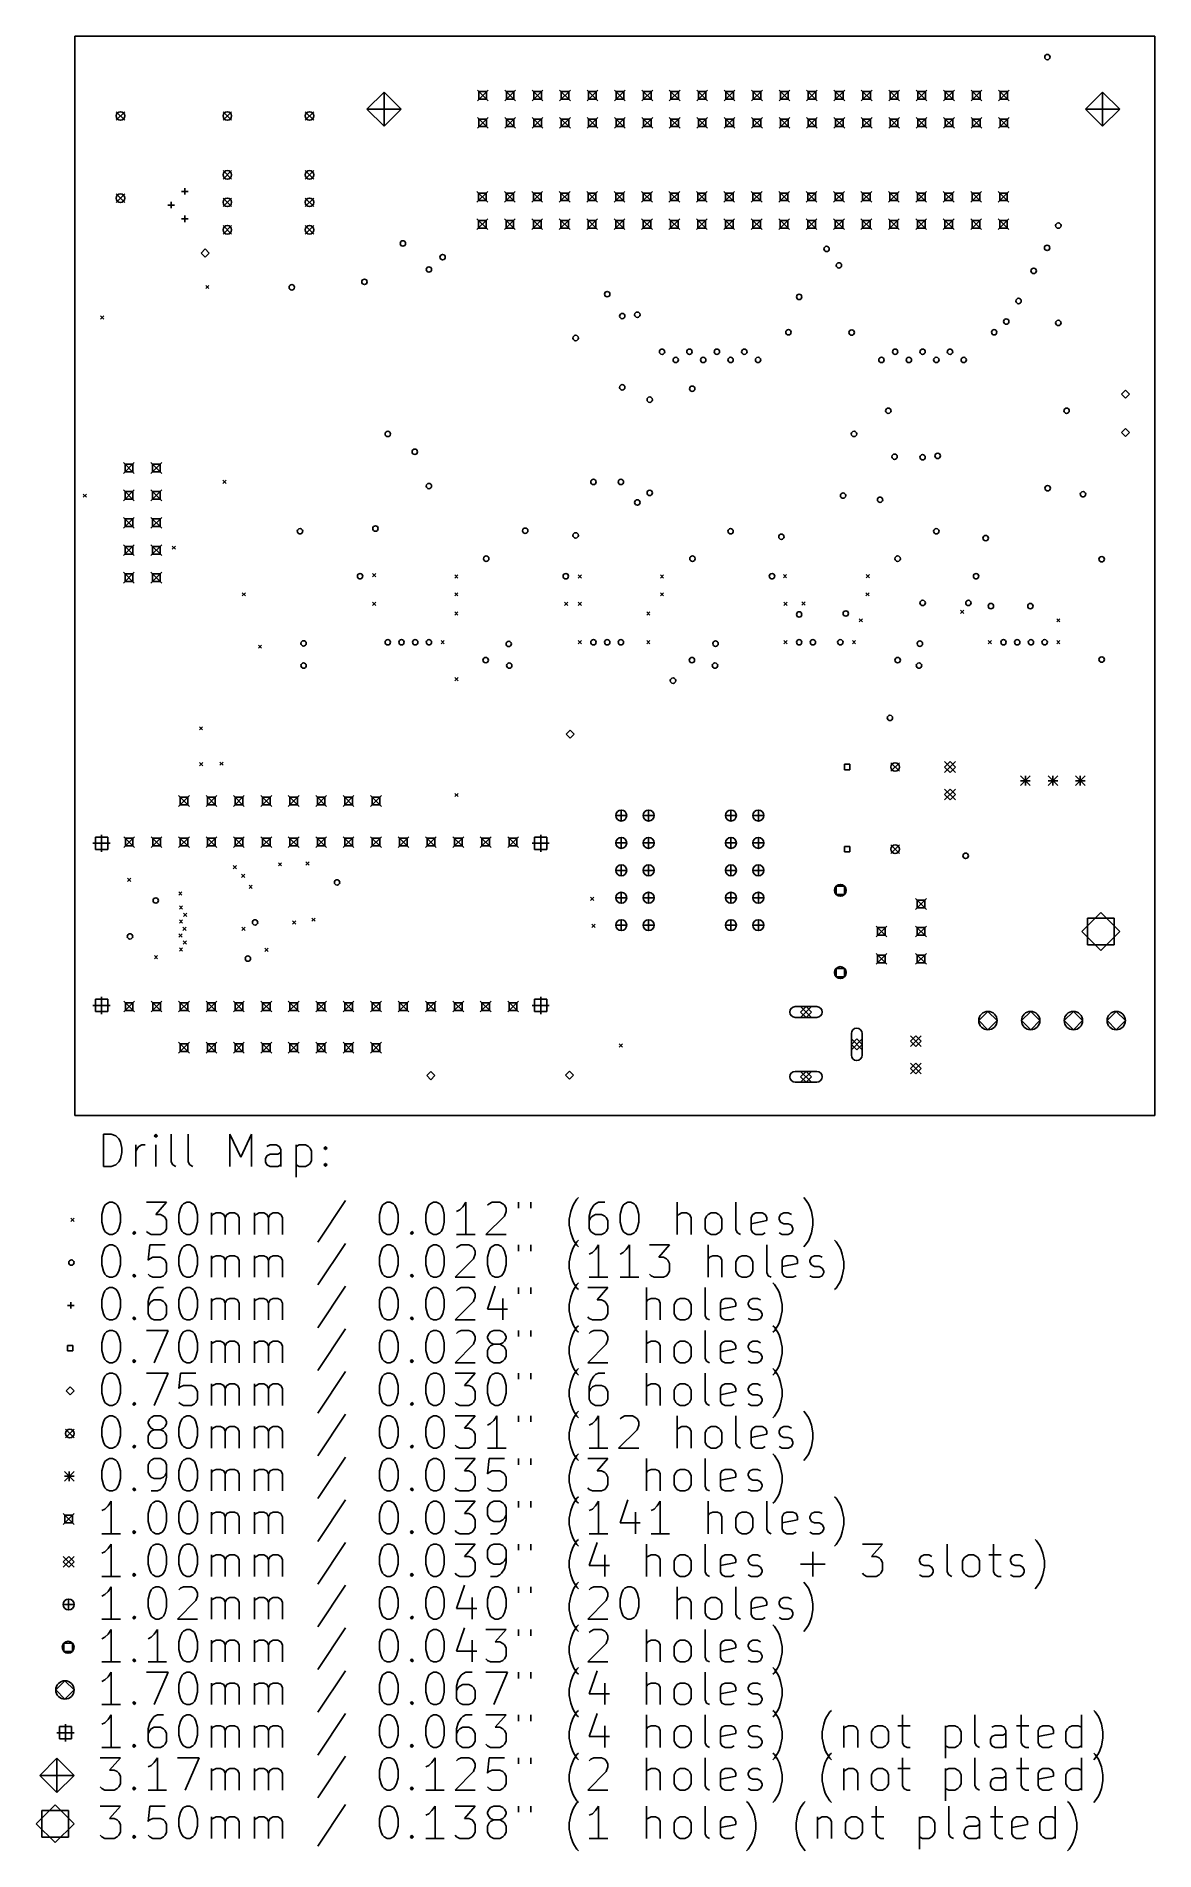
# Model space of a CAD drawing. Extents: x 21 to 125, y -193 to -25.
import ezdxf

# ---------------------------------------------------------------- set-up
doc = ezdxf.new("R2010")
doc.units = 0
doc.header["$MEASUREMENT"] = 0
doc.layers.add('BLACK', color=7, linetype='CONTINUOUS')

msp = doc.modelspace()

# ---------------------------------------------------------------- linework, layer by layer
at = {"layer": 'Black'}
for p, q in [((25, -25), (125, -25)), ((25, -125), (25, -25)), ((125, -25), (125, -125)), ((53.6257, -30.1625), (52.0382, -31.75)), ((53.6257, -30.1625), (53.6257, -33.3375)), ((55.2132, -31.75), (53.6257, -30.1625)), ((62.2697, -29.98), (63.2697, -30.98)), ((63.2697, -29.98), (62.2697, -30.98)), ((63.1233, -30.1264), (62.4162, -30.1264)), ((62.4162, -30.1264), (62.4162, -30.8336)), ((63.1233, -30.8336), (63.1233, -30.1264)), ((64.8097, -29.98), (65.8097, -30.98)), ((65.8097, -29.98), (64.8097, -30.98)), ((65.6633, -30.1264), (64.9562, -30.1264)), ((64.9562, -30.1264), (64.9562, -30.8336)), ((65.6633, -30.8336), (65.6633, -30.1264)), ((67.3498, -29.98), (68.3498, -30.98)), ((68.3498, -29.98), (67.3498, -30.98)), ((68.2033, -30.1264), (67.4962, -30.1264)), ((67.4962, -30.1264), (67.4962, -30.8336)), ((68.2033, -30.8336), (68.2033, -30.1264)), ((69.8897, -29.98), (70.8897, -30.98)), ((70.8897, -29.98), (69.8897, -30.98)), ((70.7433, -30.1264), (70.0362, -30.1264)), ((70.0362, -30.1264), (70.0362, -30.8336)), ((70.7433, -30.8336), (70.7433, -30.1264)), ((72.4297, -29.98), (73.4297, -30.98)), ((73.4297, -29.98), (72.4297, -30.98)), ((73.2833, -30.1264), (72.5762, -30.1264)), ((72.5762, -30.1264), (72.5762, -30.8336)), ((73.2833, -30.8336), (73.2833, -30.1264)), ((74.9697, -29.98), (75.9697, -30.98)), ((75.9697, -29.98), (74.9697, -30.98)), ((75.8233, -30.1264), (75.1162, -30.1264)), ((75.1162, -30.1264), (75.1162, -30.8336)), ((75.8233, -30.8336), (75.8233, -30.1264)), ((77.5097, -29.98), (78.5097, -30.98)), ((78.5097, -29.98), (77.5097, -30.98)), ((78.3633, -30.1264), (77.6562, -30.1264)), ((77.6562, -30.1264), (77.6562, -30.8336)), ((78.3633, -30.8336), (78.3633, -30.1264)), ((80.0498, -29.98), (81.0498, -30.98)), ((81.0498, -29.98), (80.0498, -30.98)), ((80.9033, -30.1264), (80.1962, -30.1264)), ((80.1962, -30.1264), (80.1962, -30.8336)), ((80.9033, -30.8336), (80.9033, -30.1264)), ((82.5897, -29.98), (83.5897, -30.98)), ((83.5897, -29.98), (82.5897, -30.98)), ((83.4433, -30.1264), (82.7362, -30.1264)), ((82.7362, -30.1264), (82.7362, -30.8336)), ((83.4433, -30.8336), (83.4433, -30.1264)), ((85.1298, -29.98), (86.1298, -30.98)), ((86.1298, -29.98), (85.1298, -30.98)), ((85.9833, -30.1264), (85.2762, -30.1264)), ((85.2762, -30.1264), (85.2762, -30.8336)), ((85.9833, -30.8336), (85.9833, -30.1264)), ((87.6697, -29.98), (88.6697, -30.98)), ((88.6697, -29.98), (87.6697, -30.98)), ((88.5233, -30.1264), (87.8162, -30.1264)), ((87.8162, -30.1264), (87.8162, -30.8336)), ((88.5233, -30.8336), (88.5233, -30.1264)), ((90.2097, -29.98), (91.2097, -30.98)), ((91.2097, -29.98), (90.2097, -30.98)), ((91.0633, -30.1264), (90.3562, -30.1264)), ((90.3562, -30.1264), (90.3562, -30.8336)), ((91.0633, -30.8336), (91.0633, -30.1264)), ((92.7497, -29.98), (93.7497, -30.98)), ((93.7497, -29.98), (92.7497, -30.98)), ((93.6033, -30.1264), (92.8962, -30.1264)), ((92.8962, -30.1264), (92.8962, -30.8336)), ((93.6033, -30.8336), (93.6033, -30.1264)), ((95.2897, -29.98), (96.2897, -30.98)), ((96.2897, -29.98), (95.2897, -30.98)), ((96.1433, -30.1264), (95.4362, -30.1264)), ((95.4362, -30.1264), (95.4362, -30.8336)), ((96.1433, -30.8336), (96.1433, -30.1264)), ((97.8297, -29.98), (98.8297, -30.98)), ((98.8297, -29.98), (97.8297, -30.98)), ((98.6833, -30.1264), (97.9762, -30.1264)), ((97.9762, -30.1264), (97.9762, -30.8336)), ((98.6833, -30.8336), (98.6833, -30.1264)), ((100.37, -29.98), (101.37, -30.98)), ((101.37, -29.98), (100.37, -30.98)), ((101.223, -30.1264), (100.516, -30.1264)), ((100.516, -30.1264), (100.516, -30.8336)), ((101.223, -30.8336), (101.223, -30.1264)), ((102.91, -29.98), (103.91, -30.98)), ((103.91, -29.98), (102.91, -30.98)), ((103.763, -30.1264), (103.056, -30.1264)), ((103.056, -30.1264), (103.056, -30.8336)), ((103.763, -30.8336), (103.763, -30.1264)), ((105.45, -29.98), (106.45, -30.98)), ((106.45, -29.98), (105.45, -30.98)), ((106.303, -30.1264), (105.596, -30.1264)), ((105.596, -30.1264), (105.596, -30.8336)), ((106.303, -30.8336), (106.303, -30.1264)), ((107.99, -29.98), (108.99, -30.98)), ((108.99, -29.98), (107.99, -30.98)), ((108.843, -30.1264), (108.136, -30.1264)), ((108.136, -30.1264), (108.136, -30.8336)), ((108.843, -30.8336), (108.843, -30.1264)), ((110.53, -29.98), (111.53, -30.98)), ((111.53, -29.98), (110.53, -30.98)), ((111.383, -30.1264), (110.676, -30.1264)), ((110.676, -30.1264), (110.676, -30.8336)), ((111.383, -30.8336), (111.383, -30.1264)), ((120.174, -30.1625), (118.586, -31.75)), ((120.174, -30.1625), (120.174, -33.3375)), ((121.761, -31.75), (120.174, -30.1625)), ((52.0382, -31.75), (55.2132, -31.75)), ((52.0382, -31.75), (53.6257, -33.3375)), ((53.6257, -33.3375), (55.2132, -31.75)), ((62.4162, -30.8336), (63.1233, -30.8336)), ((64.9562, -30.8336), (65.6633, -30.8336)), ((67.4962, -30.8336), (68.2033, -30.8336)), ((70.0362, -30.8336), (70.7433, -30.8336)), ((72.5762, -30.8336), (73.2833, -30.8336)), ((75.1162, -30.8336), (75.8233, -30.8336)), ((77.6562, -30.8336), (78.3633, -30.8336)), ((80.1962, -30.8336), (80.9033, -30.8336)), ((82.7362, -30.8336), (83.4433, -30.8336)), ((85.2762, -30.8336), (85.9833, -30.8336)), ((87.8162, -30.8336), (88.5233, -30.8336)), ((90.3562, -30.8336), (91.0633, -30.8336)), ((92.8962, -30.8336), (93.6033, -30.8336)), ((95.4362, -30.8336), (96.1433, -30.8336)), ((97.9762, -30.8336), (98.6833, -30.8336)), ((100.516, -30.8336), (101.223, -30.8336)), ((103.056, -30.8336), (103.763, -30.8336)), ((105.596, -30.8336), (106.303, -30.8336)), ((108.136, -30.8336), (108.843, -30.8336)), ((110.676, -30.8336), (111.383, -30.8336)), ((118.586, -31.75), (121.761, -31.75)), ((118.586, -31.75), (120.174, -33.3375)), ((120.174, -33.3375), (121.761, -31.75)), ((28.81, -31.985), (29.61, -32.785)), ((29.61, -31.985), (28.81, -32.785)), ((38.716, -31.985), (39.516, -32.785)), ((39.516, -31.985), (38.716, -32.785)), ((46.336, -31.985), (47.136, -32.785)), ((47.136, -31.985), (46.336, -32.785)), ((62.2697, -32.52), (63.2697, -33.52)), ((63.2697, -32.52), (62.2697, -33.52)), ((63.1233, -32.6664), (62.4162, -32.6664)), ((62.4162, -32.6664), (62.4162, -33.3736)), ((62.4162, -33.3736), (63.1233, -33.3736)), ((63.1233, -33.3736), (63.1233, -32.6664)), ((64.8097, -32.52), (65.8097, -33.52)), ((65.8097, -32.52), (64.8097, -33.52)), ((65.6633, -32.6664), (64.9562, -32.6664)), ((64.9562, -32.6664), (64.9562, -33.3736)), ((64.9562, -33.3736), (65.6633, -33.3736)), ((65.6633, -33.3736), (65.6633, -32.6664)), ((67.3498, -32.52), (68.3498, -33.52)), ((68.3498, -32.52), (67.3498, -33.52)), ((68.2033, -32.6664), (67.4962, -32.6664)), ((67.4962, -32.6664), (67.4962, -33.3736)), ((67.4962, -33.3736), (68.2033, -33.3736)), ((68.2033, -33.3736), (68.2033, -32.6664)), ((69.8897, -32.52), (70.8897, -33.52)), ((70.8897, -32.52), (69.8897, -33.52)), ((70.7433, -32.6664), (70.0362, -32.6664)), ((70.0362, -32.6664), (70.0362, -33.3736)), ((70.0362, -33.3736), (70.7433, -33.3736)), ((70.7433, -33.3736), (70.7433, -32.6664)), ((72.4297, -32.52), (73.4297, -33.52)), ((73.4297, -32.52), (72.4297, -33.52)), ((73.2833, -32.6664), (72.5762, -32.6664)), ((72.5762, -32.6664), (72.5762, -33.3736)), ((72.5762, -33.3736), (73.2833, -33.3736)), ((73.2833, -33.3736), (73.2833, -32.6664)), ((74.9697, -32.52), (75.9697, -33.52)), ((75.9697, -32.52), (74.9697, -33.52)), ((75.8233, -32.6664), (75.1162, -32.6664)), ((75.1162, -32.6664), (75.1162, -33.3736)), ((75.1162, -33.3736), (75.8233, -33.3736)), ((75.8233, -33.3736), (75.8233, -32.6664)), ((77.5097, -32.52), (78.5097, -33.52)), ((78.5097, -32.52), (77.5097, -33.52)), ((78.3633, -32.6664), (77.6562, -32.6664)), ((77.6562, -32.6664), (77.6562, -33.3736)), ((77.6562, -33.3736), (78.3633, -33.3736)), ((78.3633, -33.3736), (78.3633, -32.6664)), ((80.0498, -32.52), (81.0498, -33.52)), ((81.0498, -32.52), (80.0498, -33.52)), ((80.9033, -32.6664), (80.1962, -32.6664)), ((80.1962, -32.6664), (80.1962, -33.3736)), ((80.1962, -33.3736), (80.9033, -33.3736)), ((80.9033, -33.3736), (80.9033, -32.6664)), ((82.5897, -32.52), (83.5897, -33.52)), ((83.5897, -32.52), (82.5897, -33.52)), ((83.4433, -32.6664), (82.7362, -32.6664)), ((82.7362, -32.6664), (82.7362, -33.3736)), ((82.7362, -33.3736), (83.4433, -33.3736)), ((83.4433, -33.3736), (83.4433, -32.6664)), ((85.1298, -32.52), (86.1298, -33.52)), ((86.1298, -32.52), (85.1298, -33.52)), ((85.9833, -32.6664), (85.2762, -32.6664)), ((85.2762, -32.6664), (85.2762, -33.3736)), ((85.2762, -33.3736), (85.9833, -33.3736)), ((85.9833, -33.3736), (85.9833, -32.6664)), ((87.6697, -32.52), (88.6697, -33.52)), ((88.6697, -32.52), (87.6697, -33.52)), ((88.5233, -32.6664), (87.8162, -32.6664)), ((87.8162, -32.6664), (87.8162, -33.3736)), ((87.8162, -33.3736), (88.5233, -33.3736)), ((88.5233, -33.3736), (88.5233, -32.6664)), ((90.2097, -32.52), (91.2097, -33.52)), ((91.2097, -32.52), (90.2097, -33.52)), ((91.0633, -32.6664), (90.3562, -32.6664)), ((90.3562, -32.6664), (90.3562, -33.3736)), ((90.3562, -33.3736), (91.0633, -33.3736)), ((91.0633, -33.3736), (91.0633, -32.6664)), ((92.7497, -32.52), (93.7497, -33.52)), ((93.7497, -32.52), (92.7497, -33.52)), ((93.6033, -32.6664), (92.8962, -32.6664)), ((92.8962, -32.6664), (92.8962, -33.3736)), ((92.8962, -33.3736), (93.6033, -33.3736)), ((93.6033, -33.3736), (93.6033, -32.6664)), ((95.2897, -32.52), (96.2897, -33.52)), ((96.2897, -32.52), (95.2897, -33.52)), ((96.1433, -32.6664), (95.4362, -32.6664)), ((95.4362, -32.6664), (95.4362, -33.3736)), ((95.4362, -33.3736), (96.1433, -33.3736)), ((96.1433, -33.3736), (96.1433, -32.6664)), ((97.8297, -32.52), (98.8297, -33.52)), ((98.8297, -32.52), (97.8297, -33.52)), ((98.6833, -32.6664), (97.9762, -32.6664)), ((97.9762, -32.6664), (97.9762, -33.3736)), ((97.9762, -33.3736), (98.6833, -33.3736)), ((98.6833, -33.3736), (98.6833, -32.6664)), ((100.37, -32.52), (101.37, -33.52)), ((101.37, -32.52), (100.37, -33.52)), ((101.223, -32.6664), (100.516, -32.6664)), ((100.516, -32.6664), (100.516, -33.3736)), ((100.516, -33.3736), (101.223, -33.3736)), ((101.223, -33.3736), (101.223, -32.6664)), ((102.91, -32.52), (103.91, -33.52)), ((103.91, -32.52), (102.91, -33.52)), ((103.763, -32.6664), (103.056, -32.6664)), ((103.056, -32.6664), (103.056, -33.3736)), ((103.056, -33.3736), (103.763, -33.3736)), ((103.763, -33.3736), (103.763, -32.6664)), ((105.45, -32.52), (106.45, -33.52)), ((106.45, -32.52), (105.45, -33.52)), ((106.303, -32.6664), (105.596, -32.6664)), ((105.596, -32.6664), (105.596, -33.3736)), ((105.596, -33.3736), (106.303, -33.3736)), ((106.303, -33.3736), (106.303, -32.6664)), ((107.99, -32.52), (108.99, -33.52)), ((108.99, -32.52), (107.99, -33.52)), ((108.843, -32.6664), (108.136, -32.6664)), ((108.136, -32.6664), (108.136, -33.3736)), ((108.136, -33.3736), (108.843, -33.3736)), ((108.843, -33.3736), (108.843, -32.6664)), ((110.53, -32.52), (111.53, -33.52)), ((111.53, -32.52), (110.53, -33.52)), ((111.383, -32.6664), (110.676, -32.6664)), ((110.676, -32.6664), (110.676, -33.3736)), ((110.676, -33.3736), (111.383, -33.3736)), ((111.383, -33.3736), (111.383, -32.6664)), ((38.716, -37.446), (39.516, -38.246)), ((39.516, -37.446), (38.716, -38.246)), ((46.336, -37.446), (47.136, -38.246)), ((47.136, -37.446), (46.336, -38.246)), ((28.81, -39.605), (29.61, -40.405)), ((29.61, -39.605), (28.81, -40.405)), ((33.909, -40.34), (33.909, -40.94)), ((34.879, -39.37), (35.479, -39.37)), ((35.179, -39.07), (35.179, -39.67)), ((38.716, -39.986), (39.516, -40.786)), ((39.516, -39.986), (38.716, -40.786)), ((46.336, -39.986), (47.136, -40.786)), ((47.136, -39.986), (46.336, -40.786)), ((62.238, -39.378), (63.238, -40.378)), ((63.238, -39.378), (62.238, -40.378)), ((63.0916, -39.5244), (62.3844, -39.5244)), ((62.3844, -39.5244), (62.3844, -40.2316)), ((62.3844, -40.2316), (63.0916, -40.2316)), ((63.0916, -40.2316), (63.0916, -39.5244)), ((64.778, -39.378), (65.778, -40.378)), ((65.778, -39.378), (64.778, -40.378)), ((65.6316, -39.5244), (64.9244, -39.5244)), ((64.9244, -39.5244), (64.9244, -40.2316)), ((64.9244, -40.2316), (65.6316, -40.2316)), ((65.6316, -40.2316), (65.6316, -39.5244)), ((67.318, -39.378), (68.318, -40.378)), ((68.318, -39.378), (67.318, -40.378)), ((68.1716, -39.5244), (67.4644, -39.5244)), ((67.4644, -39.5244), (67.4644, -40.2316)), ((67.4644, -40.2316), (68.1716, -40.2316)), ((68.1716, -40.2316), (68.1716, -39.5244)), ((69.858, -39.378), (70.858, -40.378)), ((70.858, -39.378), (69.858, -40.378)), ((70.7116, -39.5244), (70.0044, -39.5244)), ((70.0044, -39.5244), (70.0044, -40.2316)), ((70.0044, -40.2316), (70.7116, -40.2316)), ((70.7116, -40.2316), (70.7116, -39.5244)), ((72.398, -39.378), (73.398, -40.378)), ((73.398, -39.378), (72.398, -40.378)), ((73.2516, -39.5244), (72.5444, -39.5244)), ((72.5444, -39.5244), (72.5444, -40.2316)), ((72.5444, -40.2316), (73.2516, -40.2316)), ((73.2516, -40.2316), (73.2516, -39.5244)), ((74.938, -39.378), (75.938, -40.378)), ((75.938, -39.378), (74.938, -40.378)), ((75.7916, -39.5244), (75.0844, -39.5244)), ((75.0844, -39.5244), (75.0844, -40.2316)), ((75.0844, -40.2316), (75.7916, -40.2316)), ((75.7916, -40.2316), (75.7916, -39.5244)), ((77.478, -39.378), (78.478, -40.378)), ((78.478, -39.378), (77.478, -40.378)), ((78.3316, -39.5244), (77.6244, -39.5244)), ((77.6244, -39.5244), (77.6244, -40.2316)), ((77.6244, -40.2316), (78.3316, -40.2316)), ((78.3316, -40.2316), (78.3316, -39.5244)), ((80.018, -39.378), (81.018, -40.378)), ((81.018, -39.378), (80.018, -40.378)), ((80.8716, -39.5244), (80.1644, -39.5244)), ((80.1644, -39.5244), (80.1644, -40.2316)), ((80.1644, -40.2316), (80.8716, -40.2316)), ((80.8716, -40.2316), (80.8716, -39.5244)), ((82.558, -39.378), (83.558, -40.378)), ((83.558, -39.378), (82.558, -40.378)), ((83.4116, -39.5244), (82.7044, -39.5244)), ((82.7044, -39.5244), (82.7044, -40.2316)), ((82.7044, -40.2316), (83.4116, -40.2316)), ((83.4116, -40.2316), (83.4116, -39.5244)), ((85.098, -39.378), (86.098, -40.378)), ((86.098, -39.378), (85.098, -40.378)), ((85.9516, -39.5244), (85.2444, -39.5244)), ((85.2444, -39.5244), (85.2444, -40.2316)), ((85.2444, -40.2316), (85.9516, -40.2316)), ((85.9516, -40.2316), (85.9516, -39.5244)), ((87.638, -39.378), (88.638, -40.378)), ((88.638, -39.378), (87.638, -40.378)), ((88.4916, -39.5244), (87.7844, -39.5244)), ((87.7844, -39.5244), (87.7844, -40.2316)), ((87.7844, -40.2316), (88.4916, -40.2316)), ((88.4916, -40.2316), (88.4916, -39.5244)), ((90.178, -39.378), (91.178, -40.378)), ((91.178, -39.378), (90.178, -40.378)), ((91.0316, -39.5244), (90.3244, -39.5244)), ((90.3244, -39.5244), (90.3244, -40.2316)), ((90.3244, -40.2316), (91.0316, -40.2316)), ((91.0316, -40.2316), (91.0316, -39.5244)), ((92.718, -39.378), (93.718, -40.378)), ((93.718, -39.378), (92.718, -40.378)), ((93.5716, -39.5244), (92.8644, -39.5244)), ((92.8644, -39.5244), (92.8644, -40.2316)), ((92.8644, -40.2316), (93.5716, -40.2316)), ((93.5716, -40.2316), (93.5716, -39.5244)), ((95.258, -39.378), (96.258, -40.378)), ((96.258, -39.378), (95.258, -40.378)), ((96.1116, -39.5244), (95.4044, -39.5244)), ((95.4044, -39.5244), (95.4044, -40.2316)), ((95.4044, -40.2316), (96.1116, -40.2316)), ((96.1116, -40.2316), (96.1116, -39.5244)), ((97.798, -39.378), (98.798, -40.378)), ((98.798, -39.378), (97.798, -40.378)), ((98.6516, -39.5244), (97.9444, -39.5244)), ((97.9444, -39.5244), (97.9444, -40.2316)), ((97.9444, -40.2316), (98.6516, -40.2316)), ((98.6516, -40.2316), (98.6516, -39.5244)), ((100.338, -39.378), (101.338, -40.378)), ((101.338, -39.378), (100.338, -40.378)), ((101.192, -39.5244), (100.484, -39.5244)), ((100.484, -39.5244), (100.484, -40.2316)), ((100.484, -40.2316), (101.192, -40.2316)), ((101.192, -40.2316), (101.192, -39.5244)), ((102.878, -39.378), (103.878, -40.378)), ((103.878, -39.378), (102.878, -40.378)), ((103.732, -39.5244), (103.024, -39.5244)), ((103.024, -39.5244), (103.024, -40.2316)), ((103.024, -40.2316), (103.732, -40.2316)), ((103.732, -40.2316), (103.732, -39.5244)), ((105.418, -39.378), (106.418, -40.378)), ((106.418, -39.378), (105.418, -40.378)), ((106.272, -39.5244), (105.564, -39.5244)), ((105.564, -39.5244), (105.564, -40.2316)), ((105.564, -40.2316), (106.272, -40.2316)), ((106.272, -40.2316), (106.272, -39.5244)), ((107.958, -39.378), (108.958, -40.378)), ((108.958, -39.378), (107.958, -40.378)), ((108.812, -39.5244), (108.104, -39.5244)), ((108.104, -39.5244), (108.104, -40.2316)), ((108.104, -40.2316), (108.812, -40.2316)), ((108.812, -40.2316), (108.812, -39.5244)), ((110.498, -39.378), (111.498, -40.378)), ((111.498, -39.378), (110.498, -40.378)), ((111.352, -39.5244), (110.644, -39.5244)), ((110.644, -39.5244), (110.644, -40.2316)), ((110.644, -40.2316), (111.352, -40.2316)), ((111.352, -40.2316), (111.352, -39.5244)), ((33.609, -40.64), (34.209, -40.64)), ((34.879, -41.91), (35.479, -41.91)), ((35.179, -41.61), (35.179, -42.21)), ((62.238, -41.918), (63.238, -42.918)), ((63.238, -41.918), (62.238, -42.918)), ((64.778, -41.918), (65.778, -42.918)), ((65.778, -41.918), (64.778, -42.918)), ((67.318, -41.918), (68.318, -42.918)), ((68.318, -41.918), (67.318, -42.918)), ((69.858, -41.918), (70.858, -42.918)), ((70.858, -41.918), (69.858, -42.918)), ((72.398, -41.918), (73.398, -42.918)), ((73.398, -41.918), (72.398, -42.918)), ((74.938, -41.918), (75.938, -42.918)), ((75.938, -41.918), (74.938, -42.918)), ((77.478, -41.918), (78.478, -42.918)), ((78.478, -41.918), (77.478, -42.918)), ((80.018, -41.918), (81.018, -42.918)), ((81.018, -41.918), (80.018, -42.918)), ((82.558, -41.918), (83.558, -42.918)), ((83.558, -41.918), (82.558, -42.918)), ((85.098, -41.918), (86.098, -42.918)), ((86.098, -41.918), (85.098, -42.918)), ((87.638, -41.918), (88.638, -42.918)), ((88.638, -41.918), (87.638, -42.918)), ((90.178, -41.918), (91.178, -42.918)), ((91.178, -41.918), (90.178, -42.918)), ((92.718, -41.918), (93.718, -42.918)), ((93.718, -41.918), (92.718, -42.918)), ((95.258, -41.918), (96.258, -42.918)), ((96.258, -41.918), (95.258, -42.918)), ((97.798, -41.918), (98.798, -42.918)), ((98.798, -41.918), (97.798, -42.918)), ((100.338, -41.918), (101.338, -42.918)), ((101.338, -41.918), (100.338, -42.918)), ((102.878, -41.918), (103.878, -42.918)), ((103.878, -41.918), (102.878, -42.918)), ((105.418, -41.918), (106.418, -42.918)), ((106.418, -41.918), (105.418, -42.918)), ((107.958, -41.918), (108.958, -42.918)), ((108.958, -41.918), (107.958, -42.918)), ((110.498, -41.918), (111.498, -42.918)), ((111.498, -41.918), (110.498, -42.918)), ((38.716, -42.526), (39.516, -43.326)), ((39.516, -42.526), (38.716, -43.326)), ((46.336, -42.526), (47.136, -43.326)), ((47.136, -42.526), (46.336, -43.326)), ((63.0916, -42.0644), (62.3844, -42.0644)), ((62.3844, -42.0644), (62.3844, -42.7716)), ((62.3844, -42.7716), (63.0916, -42.7716)), ((63.0916, -42.7716), (63.0916, -42.0644)), ((65.6316, -42.0644), (64.9244, -42.0644)), ((64.9244, -42.0644), (64.9244, -42.7716)), ((64.9244, -42.7716), (65.6316, -42.7716)), ((65.6316, -42.7716), (65.6316, -42.0644)), ((68.1716, -42.0644), (67.4644, -42.0644)), ((67.4644, -42.0644), (67.4644, -42.7716)), ((67.4644, -42.7716), (68.1716, -42.7716)), ((68.1716, -42.7716), (68.1716, -42.0644)), ((70.7116, -42.0644), (70.0044, -42.0644)), ((70.0044, -42.0644), (70.0044, -42.7716)), ((70.0044, -42.7716), (70.7116, -42.7716)), ((70.7116, -42.7716), (70.7116, -42.0644)), ((73.2516, -42.0644), (72.5444, -42.0644)), ((72.5444, -42.0644), (72.5444, -42.7716)), ((72.5444, -42.7716), (73.2516, -42.7716)), ((73.2516, -42.7716), (73.2516, -42.0644)), ((75.7916, -42.0644), (75.0844, -42.0644)), ((75.0844, -42.0644), (75.0844, -42.7716)), ((75.0844, -42.7716), (75.7916, -42.7716)), ((75.7916, -42.7716), (75.7916, -42.0644)), ((78.3316, -42.0644), (77.6244, -42.0644)), ((77.6244, -42.0644), (77.6244, -42.7716)), ((77.6244, -42.7716), (78.3316, -42.7716)), ((78.3316, -42.7716), (78.3316, -42.0644)), ((80.8716, -42.0644), (80.1644, -42.0644)), ((80.1644, -42.0644), (80.1644, -42.7716)), ((80.1644, -42.7716), (80.8716, -42.7716)), ((80.8716, -42.7716), (80.8716, -42.0644)), ((83.4116, -42.0644), (82.7044, -42.0644)), ((82.7044, -42.0644), (82.7044, -42.7716)), ((82.7044, -42.7716), (83.4116, -42.7716)), ((83.4116, -42.7716), (83.4116, -42.0644)), ((85.9516, -42.0644), (85.2444, -42.0644)), ((85.2444, -42.0644), (85.2444, -42.7716)), ((85.2444, -42.7716), (85.9516, -42.7716)), ((85.9516, -42.7716), (85.9516, -42.0644)), ((88.4916, -42.0644), (87.7844, -42.0644)), ((87.7844, -42.0644), (87.7844, -42.7716)), ((87.7844, -42.7716), (88.4916, -42.7716)), ((88.4916, -42.7716), (88.4916, -42.0644)), ((91.0316, -42.0644), (90.3244, -42.0644)), ((90.3244, -42.0644), (90.3244, -42.7716)), ((90.3244, -42.7716), (91.0316, -42.7716)), ((91.0316, -42.7716), (91.0316, -42.0644)), ((93.5716, -42.0644), (92.8644, -42.0644)), ((92.8644, -42.0644), (92.8644, -42.7716)), ((92.8644, -42.7716), (93.5716, -42.7716)), ((93.5716, -42.7716), (93.5716, -42.0644)), ((96.1116, -42.0644), (95.4044, -42.0644)), ((95.4044, -42.0644), (95.4044, -42.7716)), ((95.4044, -42.7716), (96.1116, -42.7716)), ((96.1116, -42.7716), (96.1116, -42.0644)), ((98.6516, -42.0644), (97.9444, -42.0644)), ((97.9444, -42.0644), (97.9444, -42.7716)), ((97.9444, -42.7716), (98.6516, -42.7716)), ((98.6516, -42.7716), (98.6516, -42.0644)), ((101.192, -42.0644), (100.484, -42.0644)), ((100.484, -42.0644), (100.484, -42.7716)), ((100.484, -42.7716), (101.192, -42.7716)), ((101.192, -42.7716), (101.192, -42.0644)), ((103.732, -42.0644), (103.024, -42.0644)), ((103.024, -42.0644), (103.024, -42.7716)), ((103.024, -42.7716), (103.732, -42.7716)), ((103.732, -42.7716), (103.732, -42.0644)), ((106.272, -42.0644), (105.564, -42.0644)), ((105.564, -42.0644), (105.564, -42.7716)), ((105.564, -42.7716), (106.272, -42.7716)), ((106.272, -42.7716), (106.272, -42.0644)), ((108.812, -42.0644), (108.104, -42.0644)), ((108.104, -42.0644), (108.104, -42.7716)), ((108.104, -42.7716), (108.812, -42.7716)), ((108.812, -42.7716), (108.812, -42.0644)), ((111.352, -42.0644), (110.644, -42.0644)), ((110.644, -42.0644), (110.644, -42.7716)), ((110.644, -42.7716), (111.352, -42.7716)), ((111.352, -42.7716), (111.352, -42.0644)), ((37.0586, -44.71), (36.6836, -45.085)), ((36.6836, -45.085), (37.0586, -45.46)), ((37.4336, -45.085), (37.0586, -44.71)), ((37.0586, -45.46), (37.4336, -45.085)), ((37.1118, -48.0846), (37.4118, -48.3846)), ((37.4118, -48.0846), (37.1118, -48.3846)), ((27.3836, -50.904), (27.6836, -51.204)), ((27.6836, -50.904), (27.3836, -51.204)), ((122.301, -57.791), (121.926, -58.166)), ((121.926, -58.166), (122.301, -58.541)), ((122.676, -58.166), (122.301, -57.791)), ((122.301, -58.541), (122.676, -58.166)), ((122.301, -61.347), (121.926, -61.722)), ((121.926, -61.722), (122.301, -62.097)), ((122.676, -61.722), (122.301, -61.347)), ((122.301, -62.097), (122.676, -61.722)), ((29.5, -64.5), (30.5, -65.5)), ((30.5, -64.5), (29.5, -65.5)), ((30.3536, -64.6464), (29.6464, -64.6464)), ((29.6464, -64.6464), (29.6464, -65.3536)), ((29.6464, -65.3536), (30.3536, -65.3536)), ((30.3536, -65.3536), (30.3536, -64.6464)), ((32.04, -64.5), (33.04, -65.5)), ((33.04, -64.5), (32.04, -65.5)), ((32.8936, -64.6464), (32.1864, -64.6464)), ((32.1864, -64.6464), (32.1864, -65.3536)), ((32.1864, -65.3536), (32.8936, -65.3536)), ((32.8936, -65.3536), (32.8936, -64.6464)), ((29.5, -67.04), (30.5, -68.04)), ((30.5, -67.04), (29.5, -68.04)), ((30.3536, -67.1864), (29.6464, -67.1864)), ((29.6464, -67.1864), (29.6464, -67.8936)), ((30.3536, -67.8936), (30.3536, -67.1864)), ((32.04, -67.04), (33.04, -68.04)), ((33.04, -67.04), (32.04, -68.04)), ((32.8936, -67.1864), (32.1864, -67.1864)), ((32.1864, -67.1864), (32.1864, -67.8936)), ((32.8936, -67.8936), (32.8936, -67.1864)), ((38.712, -66.144), (39.012, -66.444)), ((39.012, -66.144), (38.712, -66.444)), ((25.758, -67.414), (26.058, -67.714)), ((26.058, -67.414), (25.758, -67.714)), ((29.6464, -67.8936), (30.3536, -67.8936)), ((32.1864, -67.8936), (32.8936, -67.8936)), ((29.5, -69.58), (30.5, -70.58)), ((30.5, -69.58), (29.5, -70.58)), ((30.3536, -69.7264), (29.6464, -69.7264)), ((29.6464, -69.7264), (29.6464, -70.4336)), ((29.6464, -70.4336), (30.3536, -70.4336)), ((30.3536, -70.4336), (30.3536, -69.7264)), ((32.04, -69.58), (33.04, -70.58)), ((33.04, -69.58), (32.04, -70.58)), ((32.8936, -69.7264), (32.1864, -69.7264)), ((32.1864, -69.7264), (32.1864, -70.4336)), ((32.1864, -70.4336), (32.8936, -70.4336)), ((32.8936, -70.4336), (32.8936, -69.7264)), ((29.5, -72.12), (30.5, -73.12)), ((30.5, -72.12), (29.5, -73.12)), ((30.3536, -72.2664), (29.6464, -72.2664)), ((29.6464, -72.2664), (29.6464, -72.9736)), ((30.3536, -72.9736), (30.3536, -72.2664)), ((32.04, -72.12), (33.04, -73.12)), ((33.04, -72.12), (32.04, -73.12)), ((32.8936, -72.2664), (32.1864, -72.2664)), ((32.1864, -72.2664), (32.1864, -72.9736)), ((32.8936, -72.9736), (32.8936, -72.2664)), ((34.013, -72.24), (34.313, -72.54)), ((34.313, -72.24), (34.013, -72.54)), ((29.6464, -72.9736), (30.3536, -72.9736)), ((32.1864, -72.9736), (32.8936, -72.9736)), ((29.5, -74.66), (30.5, -75.66)), ((30.5, -74.66), (29.5, -75.66)), ((30.3536, -74.8064), (29.6464, -74.8064)), ((29.6464, -74.8064), (29.6464, -75.5136)), ((29.6464, -75.5136), (30.3536, -75.5136)), ((30.3536, -75.5136), (30.3536, -74.8064)), ((32.04, -74.66), (33.04, -75.66)), ((33.04, -74.66), (32.04, -75.66)), ((32.8936, -74.8064), (32.1864, -74.8064)), ((32.1864, -74.8064), (32.1864, -75.5136)), ((32.1864, -75.5136), (32.8936, -75.5136)), ((32.8936, -75.5136), (32.8936, -74.8064)), ((52.555, -74.78), (52.855, -75.08)), ((52.855, -74.78), (52.555, -75.08)), ((60.175, -74.907), (60.475, -75.207)), ((60.475, -74.907), (60.175, -75.207)), ((71.605, -74.907), (71.905, -75.207)), ((71.905, -74.907), (71.605, -75.207)), ((79.225, -74.907), (79.525, -75.207)), ((79.525, -74.907), (79.225, -75.207)), ((90.6086, -74.869), (90.9086, -75.169)), ((90.9086, -74.869), (90.6086, -75.169)), ((98.275, -74.869), (98.575, -75.169)), ((98.575, -74.869), (98.275, -75.169)), ((40.49, -76.558), (40.79, -76.858)), ((40.79, -76.558), (40.49, -76.858)), ((60.175, -76.558), (60.475, -76.858)), ((60.475, -76.558), (60.175, -76.858)), ((79.225, -76.558), (79.525, -76.858)), ((79.525, -76.558), (79.225, -76.858)), ((98.2496, -76.558), (98.5496, -76.858)), ((98.5496, -76.558), (98.2496, -76.858)), ((52.555, -77.447), (52.855, -77.747)), ((52.855, -77.447), (52.555, -77.747)), ((60.175, -78.336), (60.475, -78.636)), ((60.475, -78.336), (60.175, -78.636)), ((70.335, -77.447), (70.635, -77.747)), ((70.635, -77.447), (70.335, -77.747)), ((71.605, -77.447), (71.905, -77.747)), ((71.905, -77.447), (71.605, -77.747)), ((77.955, -78.336), (78.255, -78.636)), ((78.255, -78.336), (77.955, -78.636)), ((90.655, -77.447), (90.955, -77.747)), ((90.955, -77.447), (90.655, -77.747)), ((92.3189, -77.4168), (92.6189, -77.7168)), ((92.6189, -77.4168), (92.3189, -77.7168)), ((97.64, -78.971), (97.94, -79.271)), ((97.94, -78.971), (97.64, -79.271)), ((107.03, -78.1827), (107.33, -78.4827)), ((107.33, -78.1827), (107.03, -78.4827)), ((115.928, -78.971), (116.228, -79.271)), ((116.228, -78.971), (115.928, -79.271)), ((41.9886, -81.4094), (42.2886, -81.7094)), ((42.2886, -81.4094), (41.9886, -81.7094)), ((58.905, -81.003), (59.205, -81.303)), ((59.205, -81.003), (58.905, -81.303)), ((71.605, -81.003), (71.905, -81.303)), ((71.905, -81.003), (71.605, -81.303)), ((77.955, -81.003), (78.255, -81.303)), ((78.255, -81.003), (77.955, -81.303)), ((90.655, -81.003), (90.955, -81.303)), ((90.955, -81.003), (90.655, -81.303)), ((97.005, -81.003), (97.305, -81.303)), ((97.305, -81.003), (97.005, -81.303)), ((109.578, -81.003), (109.878, -81.303)), ((109.878, -81.003), (109.578, -81.303)), ((115.928, -81.003), (116.228, -81.303)), ((116.228, -81.003), (115.928, -81.303)), ((60.2004, -84.432), (60.5004, -84.732)), ((60.5004, -84.432), (60.2004, -84.732)), ((36.5276, -88.9786), (36.8276, -89.2786)), ((36.8276, -88.9786), (36.5276, -89.2786)), ((70.866, -89.287), (70.491, -89.662)), ((70.491, -89.662), (70.866, -90.037)), ((71.241, -89.662), (70.866, -89.287)), ((70.866, -90.037), (71.241, -89.662)), ((36.5428, -92.306), (36.8428, -92.606)), ((36.8428, -92.306), (36.5428, -92.606)), ((38.4326, -92.2552), (38.7326, -92.5552)), ((38.7326, -92.2552), (38.4326, -92.5552)), ((96.7675, -92.4625), (96.2725, -92.4625)), ((96.2725, -92.4625), (96.2725, -92.9575)), ((96.7675, -92.9575), (96.7675, -92.4625)), ((100.565, -92.31), (101.365, -93.11)), ((101.365, -92.31), (100.565, -93.11)), ((105.545, -92.2096), (106.545, -93.2104)), ((106.545, -92.2096), (105.545, -93.2104)), ((106.045, -92.2096), (105.545, -92.71)), ((106.545, -92.71), (106.045, -92.2096)), ((96.2725, -92.9575), (96.7675, -92.9575)), ((105.545, -92.71), (106.045, -93.2104)), ((106.045, -93.2104), (106.545, -92.71)), ((112.58, -93.53), (113.48, -94.43)), ((113.48, -93.53), (112.58, -94.43)), ((112.58, -93.98), (113.48, -93.98)), ((113.03, -93.53), (113.03, -94.43)), ((115.12, -93.53), (116.02, -94.43)), ((116.02, -93.53), (115.12, -94.43)), ((115.12, -93.98), (116.02, -93.98)), ((115.57, -93.53), (115.57, -94.43)), ((117.66, -93.53), (118.56, -94.43)), ((118.56, -93.53), (117.66, -94.43)), ((117.66, -93.98), (118.56, -93.98)), ((118.11, -93.53), (118.11, -94.43)), ((34.6051, -95.3612), (35.6051, -96.3612)), ((35.6051, -95.3612), (34.6051, -96.3612)), ((35.4586, -95.5077), (34.7515, -95.5077)), ((34.7515, -95.5077), (34.7515, -96.2148)), ((35.4586, -96.2148), (35.4586, -95.5077)), ((37.1451, -95.3612), (38.1451, -96.3612)), ((38.1451, -95.3612), (37.1451, -96.3612)), ((37.9986, -95.5077), (37.2915, -95.5077)), ((37.2915, -95.5077), (37.2915, -96.2148)), ((37.9986, -96.2148), (37.9986, -95.5077)), ((39.6851, -95.3612), (40.6851, -96.3612)), ((40.6851, -95.3612), (39.6851, -96.3612)), ((40.5386, -95.5077), (39.8315, -95.5077)), ((39.8315, -95.5077), (39.8315, -96.2148)), ((40.5386, -96.2148), (40.5386, -95.5077)), ((42.2251, -95.3612), (43.2251, -96.3612)), ((43.2251, -95.3612), (42.2251, -96.3612)), ((43.0786, -95.5077), (42.3715, -95.5077)), ((42.3715, -95.5077), (42.3715, -96.2148)), ((43.0786, -96.2148), (43.0786, -95.5077)), ((44.7651, -95.3612), (45.7651, -96.3612)), ((45.7651, -95.3612), (44.7651, -96.3612)), ((45.6186, -95.5077), (44.9115, -95.5077)), ((44.9115, -95.5077), (44.9115, -96.2148)), ((45.6186, -96.2148), (45.6186, -95.5077)), ((47.3051, -95.3612), (48.3051, -96.3612)), ((48.3051, -95.3612), (47.3051, -96.3612)), ((48.1586, -95.5077), (47.4515, -95.5077)), ((47.4515, -95.5077), (47.4515, -96.2148)), ((48.1586, -96.2148), (48.1586, -95.5077)), ((49.8451, -95.3612), (50.8451, -96.3612)), ((50.8451, -95.3612), (49.8451, -96.3612)), ((50.6986, -95.5077), (49.9915, -95.5077)), ((49.9915, -95.5077), (49.9915, -96.2148)), ((50.6986, -96.2148), (50.6986, -95.5077)), ((52.3851, -95.3612), (53.3851, -96.3612)), ((53.3851, -95.3612), (52.3851, -96.3612)), ((53.2386, -95.5077), (52.5315, -95.5077)), ((52.5315, -95.5077), (52.5315, -96.2148)), ((53.2386, -96.2148), (53.2386, -95.5077)), ((60.2004, -95.1508), (60.5004, -95.4508)), ((60.5004, -95.1508), (60.2004, -95.4508)), ((105.545, -94.7496), (106.545, -95.7504)), ((106.545, -94.7496), (105.545, -95.7504)), ((106.045, -94.7496), (105.545, -95.25)), ((105.545, -95.25), (106.045, -95.7504)), ((106.545, -95.25), (106.045, -94.7496)), ((106.045, -95.7504), (106.545, -95.25)), ((34.7515, -96.2148), (35.4586, -96.2148)), ((37.2915, -96.2148), (37.9986, -96.2148)), ((39.8315, -96.2148), (40.5386, -96.2148)), ((42.3715, -96.2148), (43.0786, -96.2148)), ((44.9115, -96.2148), (45.6186, -96.2148)), ((47.4515, -96.2148), (48.1586, -96.2148)), ((49.9915, -96.2148), (50.6986, -96.2148)), ((52.5315, -96.2148), (53.2386, -96.2148)), ((75.086, -97.2059), (76.102, -97.2059)), ((75.594, -96.6979), (75.594, -97.7139)), ((77.626, -97.2059), (78.642, -97.2059)), ((78.134, -96.6979), (78.134, -97.7139)), ((85.246, -97.2059), (86.262, -97.2059)), ((85.754, -96.6979), (85.754, -97.7139)), ((87.786, -97.2059), (88.802, -97.2059)), ((88.294, -96.6979), (88.294, -97.7139)), ((27.4751, -98.9812), (27.4751, -100.581)), ((29.5251, -99.1712), (30.5251, -100.171)), ((30.5251, -99.1712), (29.5251, -100.171)), ((32.0651, -99.1712), (33.0651, -100.171)), ((33.0651, -99.1712), (32.0651, -100.171)), ((34.6051, -99.1712), (35.6051, -100.171)), ((35.6051, -99.1712), (34.6051, -100.171)), ((37.1451, -99.1712), (38.1451, -100.171)), ((38.1451, -99.1712), (37.1451, -100.171)), ((39.6851, -99.1712), (40.6851, -100.171)), ((40.6851, -99.1712), (39.6851, -100.171)), ((42.2251, -99.1712), (43.2251, -100.171)), ((43.2251, -99.1712), (42.2251, -100.171)), ((44.7651, -99.1712), (45.7651, -100.171)), ((45.7651, -99.1712), (44.7651, -100.171)), ((47.3051, -99.1712), (48.3051, -100.171)), ((48.3051, -99.1712), (47.3051, -100.171)), ((49.8451, -99.1712), (50.8451, -100.171)), ((50.8451, -99.1712), (49.8451, -100.171)), ((52.3851, -99.1712), (53.3851, -100.171)), ((53.3851, -99.1712), (52.3851, -100.171)), ((54.9251, -99.1712), (55.9251, -100.171)), ((55.9251, -99.1712), (54.9251, -100.171)), ((57.4651, -99.1712), (58.4651, -100.171)), ((58.4651, -99.1712), (57.4651, -100.171)), ((60.0051, -99.1712), (61.0051, -100.171)), ((61.0051, -99.1712), (60.0051, -100.171)), ((62.5451, -99.1712), (63.5451, -100.171)), ((63.5451, -99.1712), (62.5451, -100.171)), ((65.0851, -99.1712), (66.0851, -100.171)), ((66.0851, -99.1712), (65.0851, -100.171)), ((68.1351, -98.9812), (68.1351, -100.581)), ((26.6751, -99.7812), (28.2751, -99.7812)), ((28.0408, -99.2155), (26.9094, -99.2155)), ((26.9094, -99.2155), (26.9094, -100.347)), ((26.9094, -100.347), (28.0408, -100.347)), ((28.0408, -100.347), (28.0408, -99.2155)), ((30.3786, -99.3177), (29.6715, -99.3177)), ((29.6715, -99.3177), (29.6715, -100.025)), ((29.6715, -100.025), (30.3786, -100.025)), ((30.3786, -100.025), (30.3786, -99.3177)), ((32.9186, -99.3177), (32.2115, -99.3177)), ((32.2115, -99.3177), (32.2115, -100.025)), ((32.2115, -100.025), (32.9186, -100.025)), ((32.9186, -100.025), (32.9186, -99.3177)), ((35.4586, -99.3177), (34.7515, -99.3177)), ((34.7515, -99.3177), (34.7515, -100.025)), ((34.7515, -100.025), (35.4586, -100.025)), ((35.4586, -100.025), (35.4586, -99.3177)), ((37.9986, -99.3177), (37.2915, -99.3177)), ((37.2915, -99.3177), (37.2915, -100.025)), ((37.2915, -100.025), (37.9986, -100.025)), ((37.9986, -100.025), (37.9986, -99.3177)), ((40.5386, -99.3177), (39.8315, -99.3177)), ((39.8315, -99.3177), (39.8315, -100.025)), ((39.8315, -100.025), (40.5386, -100.025)), ((40.5386, -100.025), (40.5386, -99.3177)), ((43.0786, -99.3177), (42.3715, -99.3177)), ((42.3715, -99.3177), (42.3715, -100.025)), ((42.3715, -100.025), (43.0786, -100.025)), ((43.0786, -100.025), (43.0786, -99.3177)), ((45.6186, -99.3177), (44.9115, -99.3177)), ((44.9115, -99.3177), (44.9115, -100.025)), ((44.9115, -100.025), (45.6186, -100.025)), ((45.6186, -100.025), (45.6186, -99.3177)), ((48.1586, -99.3177), (47.4515, -99.3177)), ((47.4515, -99.3177), (47.4515, -100.025)), ((47.4515, -100.025), (48.1586, -100.025)), ((48.1586, -100.025), (48.1586, -99.3177)), ((50.6986, -99.3177), (49.9915, -99.3177)), ((49.9915, -99.3177), (49.9915, -100.025)), ((49.9915, -100.025), (50.6986, -100.025)), ((50.6986, -100.025), (50.6986, -99.3177)), ((53.2386, -99.3177), (52.5315, -99.3177)), ((52.5315, -99.3177), (52.5315, -100.025)), ((52.5315, -100.025), (53.2386, -100.025)), ((53.2386, -100.025), (53.2386, -99.3177)), ((55.7786, -99.3177), (55.0715, -99.3177)), ((55.0715, -99.3177), (55.0715, -100.025)), ((55.0715, -100.025), (55.7786, -100.025)), ((55.7786, -100.025), (55.7786, -99.3177)), ((58.3186, -99.3177), (57.6115, -99.3177)), ((57.6115, -99.3177), (57.6115, -100.025)), ((57.6115, -100.025), (58.3186, -100.025)), ((58.3186, -100.025), (58.3186, -99.3177)), ((60.8586, -99.3177), (60.1515, -99.3177)), ((60.1515, -99.3177), (60.1515, -100.025)), ((60.1515, -100.025), (60.8586, -100.025)), ((60.8586, -100.025), (60.8586, -99.3177)), ((63.3986, -99.3177), (62.6915, -99.3177)), ((62.6915, -99.3177), (62.6915, -100.025)), ((62.6915, -100.025), (63.3986, -100.025)), ((63.3986, -100.025), (63.3986, -99.3177)), ((65.9386, -99.3177), (65.2315, -99.3177)), ((65.2315, -99.3177), (65.2315, -100.025)), ((65.2315, -100.025), (65.9386, -100.025)), ((65.9386, -100.025), (65.9386, -99.3177)), ((67.3351, -99.7812), (68.9351, -99.7812)), ((68.7008, -99.2155), (67.5694, -99.2155)), ((67.5694, -99.2155), (67.5694, -100.347)), ((67.5694, -100.347), (68.7008, -100.347)), ((68.7008, -100.347), (68.7008, -99.2155)), ((75.086, -99.7459), (76.102, -99.7459)), ((75.594, -99.2379), (75.594, -100.254)), ((77.626, -99.7459), (78.642, -99.7459)), ((78.134, -99.2379), (78.134, -100.254)), ((85.246, -99.7459), (86.262, -99.7459)), ((85.754, -99.2379), (85.754, -100.254)), ((87.786, -99.7459), (88.802, -99.7459)), ((88.294, -99.2379), (88.294, -100.254)), ((96.7675, -100.083), (96.2725, -100.083)), ((96.2725, -100.083), (96.2725, -100.577)), ((96.2725, -100.577), (96.7675, -100.577)), ((96.7675, -100.577), (96.7675, -100.083)), ((100.565, -99.93), (101.365, -100.73)), ((101.365, -99.93), (100.565, -100.73)), ((39.6518, -101.831), (39.9518, -102.131)), ((39.9518, -101.831), (39.6518, -102.131)), ((43.8428, -101.577), (44.1428, -101.877)), ((44.1428, -101.577), (43.8428, -101.877)), ((46.3828, -101.501), (46.6828, -101.801)), ((46.6828, -101.501), (46.3828, -101.801)), ((75.086, -102.286), (76.102, -102.286)), ((75.594, -101.778), (75.594, -102.794)), ((77.626, -102.286), (78.642, -102.286)), ((78.134, -101.778), (78.134, -102.794)), ((85.246, -102.286), (86.262, -102.286)), ((85.754, -101.778), (85.754, -102.794)), ((87.786, -102.286), (88.802, -102.286)), ((88.294, -101.778), (88.294, -102.794)), ((29.8728, -103.025), (30.1728, -103.325)), ((30.1728, -103.025), (29.8728, -103.325)), ((40.4392, -102.644), (40.7392, -102.944)), ((40.7392, -102.644), (40.4392, -102.944)), ((41.125, -103.66), (41.425, -103.96)), ((41.425, -103.66), (41.125, -103.96)), ((96.2739, -103.751), (95.4961, -103.751)), ((95.4961, -103.751), (95.4961, -104.529)), ((96.2739, -104.529), (96.2739, -103.751)), ((34.6097, -104.282), (34.9097, -104.582)), ((34.9097, -104.282), (34.6097, -104.582)), ((34.6734, -105.59), (34.9734, -105.89)), ((34.9734, -105.59), (34.6734, -105.89)), ((72.748, -104.777), (73.048, -105.077)), ((73.048, -104.777), (72.748, -105.077)), ((75.086, -104.826), (76.102, -104.826)), ((75.594, -104.318), (75.594, -105.334)), ((77.626, -104.826), (78.642, -104.826)), ((78.134, -104.318), (78.134, -105.334)), ((85.246, -104.826), (86.262, -104.826)), ((85.754, -104.318), (85.754, -105.334)), ((87.786, -104.826), (88.802, -104.826)), ((88.294, -104.318), (88.294, -105.334)), ((95.4961, -104.529), (96.2739, -104.529)), ((102.855, -104.91), (103.855, -105.91)), ((103.855, -104.91), (102.855, -105.91)), ((103.709, -105.056), (103.001, -105.056)), ((103.001, -105.056), (103.001, -105.764)), ((103.001, -105.764), (103.709, -105.764)), ((103.709, -105.764), (103.709, -105.056)), ((34.6734, -106.886), (34.9734, -107.186)), ((34.9734, -106.886), (34.6734, -107.186)), ((35.0036, -107.546), (35.3036, -107.846)), ((35.3036, -107.546), (35.0036, -107.846)), ((35.0544, -106.251), (35.3544, -106.551)), ((35.3544, -106.251), (35.0544, -106.551)), ((40.4646, -107.546), (40.7646, -107.846)), ((40.7646, -107.546), (40.4646, -107.846)), ((45.1636, -106.962), (45.4636, -107.262)), ((45.4636, -106.962), (45.1636, -107.262)), ((46.9416, -106.708), (47.2416, -107.008)), ((47.2416, -106.708), (46.9416, -107.008)), ((72.875, -107.267), (73.175, -107.567)), ((73.175, -107.267), (72.875, -107.567)), ((75.086, -107.366), (76.102, -107.366)), ((75.594, -106.858), (75.594, -107.874)), ((77.626, -107.366), (78.642, -107.366)), ((78.134, -106.858), (78.134, -107.874)), ((85.246, -107.366), (86.262, -107.366)), ((85.754, -106.858), (85.754, -107.874)), ((87.786, -107.366), (88.802, -107.366)), ((88.294, -106.858), (88.294, -107.874)), ((99.195, -107.45), (100.195, -108.45)), ((100.195, -107.45), (99.195, -108.45)), ((100.049, -107.596), (99.3414, -107.596)), ((99.3414, -107.596), (99.3414, -108.304)), ((100.049, -108.304), (100.049, -107.596)), ((102.855, -107.45), (103.855, -108.45)), ((103.855, -107.45), (102.855, -108.45)), ((103.709, -107.596), (103.001, -107.596)), ((103.001, -107.596), (103.001, -108.304)), ((103.709, -108.304), (103.709, -107.596)), ((120.015, -106.2), (118.265, -107.95)), ((121.252, -106.713), (118.778, -106.713)), ((118.778, -106.713), (118.778, -109.187)), ((121.765, -107.95), (120.015, -106.2)), ((121.252, -109.187), (121.252, -106.713)), ((34.6226, -108.181), (34.9226, -108.481)), ((34.9226, -108.181), (34.6226, -108.481)), ((35.029, -108.816), (35.329, -109.116)), ((35.329, -108.816), (35.029, -109.116)), ((99.3414, -108.304), (100.049, -108.304)), ((103.001, -108.304), (103.709, -108.304)), ((118.265, -107.95), (120.015, -109.7)), ((118.778, -109.187), (121.252, -109.187)), ((120.015, -109.7), (121.765, -107.95)), ((32.362, -110.188), (32.662, -110.488)), ((32.662, -110.188), (32.362, -110.488)), ((34.6734, -109.476), (34.9734, -109.776)), ((34.9734, -109.476), (34.6734, -109.776)), ((42.5982, -109.502), (42.8982, -109.802)), ((42.8982, -109.502), (42.5982, -109.802)), ((99.195, -109.99), (100.195, -110.99)), ((100.195, -109.99), (99.195, -110.99)), ((100.049, -110.136), (99.3414, -110.136)), ((99.3414, -110.136), (99.3414, -110.844)), ((99.3414, -110.844), (100.049, -110.844)), ((100.049, -110.844), (100.049, -110.136)), ((102.855, -109.99), (103.855, -110.99)), ((103.855, -109.99), (102.855, -110.99)), ((103.709, -110.136), (103.001, -110.136)), ((103.001, -110.136), (103.001, -110.844)), ((103.001, -110.844), (103.709, -110.844)), ((103.709, -110.844), (103.709, -110.136)), ((96.2739, -111.371), (95.4961, -111.371)), ((95.4961, -111.371), (95.4961, -112.149)), ((95.4961, -112.149), (96.2739, -112.149)), ((96.2739, -112.149), (96.2739, -111.371)), ((28.0408, -114.236), (26.9094, -114.236)), ((26.9094, -114.236), (26.9094, -115.367)), ((27.4751, -114.001), (27.4751, -115.601)), ((28.0408, -115.367), (28.0408, -114.236)), ((68.7008, -114.236), (67.5694, -114.236)), ((67.5694, -114.236), (67.5694, -115.367)), ((68.1351, -114.001), (68.1351, -115.601)), ((68.7008, -115.367), (68.7008, -114.236)), ((26.6751, -114.801), (28.2751, -114.801)), ((26.9094, -115.367), (28.0408, -115.367)), ((29.5251, -114.411), (30.5251, -115.411)), ((30.5251, -114.411), (29.5251, -115.411)), ((30.3786, -114.558), (29.6715, -114.558)), ((29.6715, -114.558), (29.6715, -115.265)), ((29.6715, -115.265), (30.3786, -115.265)), ((30.3786, -115.265), (30.3786, -114.558)), ((32.0651, -114.411), (33.0651, -115.411)), ((33.0651, -114.411), (32.0651, -115.411)), ((32.9186, -114.558), (32.2115, -114.558)), ((32.2115, -114.558), (32.2115, -115.265)), ((32.2115, -115.265), (32.9186, -115.265)), ((32.9186, -115.265), (32.9186, -114.558)), ((34.6051, -114.411), (35.6051, -115.411)), ((35.6051, -114.411), (34.6051, -115.411)), ((35.4586, -114.558), (34.7515, -114.558)), ((34.7515, -114.558), (34.7515, -115.265)), ((34.7515, -115.265), (35.4586, -115.265)), ((35.4586, -115.265), (35.4586, -114.558)), ((37.1451, -114.411), (38.1451, -115.411)), ((38.1451, -114.411), (37.1451, -115.411)), ((37.9986, -114.558), (37.2915, -114.558)), ((37.2915, -114.558), (37.2915, -115.265)), ((37.2915, -115.265), (37.9986, -115.265)), ((37.9986, -115.265), (37.9986, -114.558)), ((39.6851, -114.411), (40.6851, -115.411)), ((40.6851, -114.411), (39.6851, -115.411)), ((40.5386, -114.558), (39.8315, -114.558)), ((39.8315, -114.558), (39.8315, -115.265)), ((39.8315, -115.265), (40.5386, -115.265)), ((40.5386, -115.265), (40.5386, -114.558)), ((42.2251, -114.411), (43.2251, -115.411)), ((43.2251, -114.411), (42.2251, -115.411)), ((43.0786, -114.558), (42.3715, -114.558)), ((42.3715, -114.558), (42.3715, -115.265)), ((42.3715, -115.265), (43.0786, -115.265)), ((43.0786, -115.265), (43.0786, -114.558)), ((44.7651, -114.411), (45.7651, -115.411)), ((45.7651, -114.411), (44.7651, -115.411)), ((45.6186, -114.558), (44.9115, -114.558)), ((44.9115, -114.558), (44.9115, -115.265)), ((44.9115, -115.265), (45.6186, -115.265)), ((45.6186, -115.265), (45.6186, -114.558)), ((47.3051, -114.411), (48.3051, -115.411)), ((48.3051, -114.411), (47.3051, -115.411)), ((48.1586, -114.558), (47.4515, -114.558)), ((47.4515, -114.558), (47.4515, -115.265)), ((47.4515, -115.265), (48.1586, -115.265)), ((48.1586, -115.265), (48.1586, -114.558)), ((49.8451, -114.411), (50.8451, -115.411)), ((50.8451, -114.411), (49.8451, -115.411)), ((50.6986, -114.558), (49.9915, -114.558)), ((49.9915, -114.558), (49.9915, -115.265)), ((49.9915, -115.265), (50.6986, -115.265)), ((50.6986, -115.265), (50.6986, -114.558)), ((52.3851, -114.411), (53.3851, -115.411)), ((53.3851, -114.411), (52.3851, -115.411)), ((53.2386, -114.558), (52.5315, -114.558)), ((52.5315, -114.558), (52.5315, -115.265)), ((52.5315, -115.265), (53.2386, -115.265)), ((53.2386, -115.265), (53.2386, -114.558)), ((54.9251, -114.411), (55.9251, -115.411)), ((55.9251, -114.411), (54.9251, -115.411)), ((55.7786, -114.558), (55.0715, -114.558)), ((55.0715, -114.558), (55.0715, -115.265)), ((55.0715, -115.265), (55.7786, -115.265)), ((55.7786, -115.265), (55.7786, -114.558)), ((57.4651, -114.411), (58.4651, -115.411)), ((58.4651, -114.411), (57.4651, -115.411)), ((58.3186, -114.558), (57.6115, -114.558)), ((57.6115, -114.558), (57.6115, -115.265)), ((57.6115, -115.265), (58.3186, -115.265)), ((58.3186, -115.265), (58.3186, -114.558)), ((60.0051, -114.411), (61.0051, -115.411)), ((61.0051, -114.411), (60.0051, -115.411)), ((60.8586, -114.558), (60.1515, -114.558)), ((60.1515, -114.558), (60.1515, -115.265)), ((60.1515, -115.265), (60.8586, -115.265)), ((60.8586, -115.265), (60.8586, -114.558)), ((62.5451, -114.411), (63.5451, -115.411)), ((63.5451, -114.411), (62.5451, -115.411)), ((63.3986, -114.558), (62.6915, -114.558)), ((62.6915, -114.558), (62.6915, -115.265)), ((62.6915, -115.265), (63.3986, -115.265)), ((63.3986, -115.265), (63.3986, -114.558)), ((65.0851, -114.411), (66.0851, -115.411)), ((66.0851, -114.411), (65.0851, -115.411)), ((65.9386, -114.558), (65.2315, -114.558)), ((65.2315, -114.558), (65.2315, -115.265)), ((65.2315, -115.265), (65.9386, -115.265)), ((65.9386, -115.265), (65.9386, -114.558)), ((67.3351, -114.801), (68.9351, -114.801)), ((67.5694, -115.367), (68.7008, -115.367)), ((91.7105, -114.912), (93.7095, -114.912)), ((91.7105, -115.913), (93.7095, -115.913)), ((92.2096, -114.912), (93.2104, -115.913)), ((93.2104, -114.912), (92.2096, -115.913)), ((92.71, -114.912), (92.2096, -115.413)), ((92.2096, -115.413), (92.71, -115.913)), ((93.2104, -115.413), (92.71, -114.912)), ((92.71, -115.913), (93.2104, -115.413)), ((109.555, -115.355), (108.705, -116.205)), ((110.405, -116.205), (109.555, -115.355)), ((113.515, -115.355), (112.665, -116.205)), ((114.365, -116.205), (113.515, -115.355)), ((117.475, -115.355), (116.625, -116.205)), ((118.325, -116.205), (117.475, -115.355)), ((121.435, -115.355), (120.585, -116.205)), ((122.285, -116.205), (121.435, -115.355)), ((96.9086, -119.412), (96.9086, -117.413)), ((97.9094, -119.412), (97.9094, -117.413)), ((102.37, -117.61), (103.37, -118.61)), ((103.37, -117.61), (102.37, -118.61)), ((102.87, -117.61), (102.37, -118.11)), ((103.37, -118.11), (102.87, -117.61)), ((108.705, -116.205), (109.555, -117.055)), ((109.555, -117.055), (110.405, -116.205)), ((112.665, -116.205), (113.515, -117.055)), ((113.515, -117.055), (114.365, -116.205)), ((116.625, -116.205), (117.475, -117.055)), ((117.475, -117.055), (118.325, -116.205)), ((120.585, -116.205), (121.435, -117.055)), ((121.435, -117.055), (122.285, -116.205)), ((34.6051, -118.221), (35.6051, -119.221)), ((35.6051, -118.221), (34.6051, -119.221)), ((35.4586, -118.368), (34.7515, -118.368)), ((34.7515, -118.368), (34.7515, -119.075)), ((34.7515, -119.075), (35.4586, -119.075)), ((35.4586, -119.075), (35.4586, -118.368)), ((37.1451, -118.221), (38.1451, -119.221)), ((38.1451, -118.221), (37.1451, -119.221)), ((37.9986, -118.368), (37.2915, -118.368)), ((37.2915, -118.368), (37.2915, -119.075)), ((37.2915, -119.075), (37.9986, -119.075)), ((37.9986, -119.075), (37.9986, -118.368)), ((39.6851, -118.221), (40.6851, -119.221)), ((40.6851, -118.221), (39.6851, -119.221)), ((40.5386, -118.368), (39.8315, -118.368)), ((39.8315, -118.368), (39.8315, -119.075)), ((39.8315, -119.075), (40.5386, -119.075)), ((40.5386, -119.075), (40.5386, -118.368)), ((42.2251, -118.221), (43.2251, -119.221)), ((43.2251, -118.221), (42.2251, -119.221)), ((43.0786, -118.368), (42.3715, -118.368)), ((42.3715, -118.368), (42.3715, -119.075)), ((42.3715, -119.075), (43.0786, -119.075)), ((43.0786, -119.075), (43.0786, -118.368)), ((44.7651, -118.221), (45.7651, -119.221)), ((45.7651, -118.221), (44.7651, -119.221)), ((45.6186, -118.368), (44.9115, -118.368)), ((44.9115, -118.368), (44.9115, -119.075)), ((44.9115, -119.075), (45.6186, -119.075)), ((45.6186, -119.075), (45.6186, -118.368)), ((47.3051, -118.221), (48.3051, -119.221)), ((48.3051, -118.221), (47.3051, -119.221)), ((48.1586, -118.368), (47.4515, -118.368)), ((47.4515, -118.368), (47.4515, -119.075)), ((47.4515, -119.075), (48.1586, -119.075)), ((48.1586, -119.075), (48.1586, -118.368)), ((49.8451, -118.221), (50.8451, -119.221)), ((50.8451, -118.221), (49.8451, -119.221)), ((50.6986, -118.368), (49.9915, -118.368)), ((49.9915, -118.368), (49.9915, -119.075)), ((49.9915, -119.075), (50.6986, -119.075)), ((50.6986, -119.075), (50.6986, -118.368)), ((52.3851, -118.221), (53.3851, -119.221)), ((53.3851, -118.221), (52.3851, -119.221)), ((53.2386, -118.368), (52.5315, -118.368)), ((52.5315, -118.368), (52.5315, -119.075)), ((52.5315, -119.075), (53.2386, -119.075)), ((53.2386, -119.075), (53.2386, -118.368)), ((75.415, -118.366), (75.715, -118.666)), ((75.715, -118.366), (75.415, -118.666)), ((96.9086, -117.912), (97.9094, -118.913)), ((97.9094, -117.912), (96.9086, -118.913)), ((97.409, -117.912), (96.9086, -118.412)), ((96.9086, -118.412), (97.409, -118.913)), ((97.9094, -118.412), (97.409, -117.912)), ((97.409, -118.913), (97.9094, -118.412)), ((102.37, -118.11), (102.87, -118.61)), ((102.87, -118.61), (103.37, -118.11)), ((57.9628, -120.935), (57.5878, -121.31)), ((58.3378, -121.31), (57.9628, -120.935)), ((70.8152, -120.885), (70.4402, -121.26)), ((71.1902, -121.26), (70.8152, -120.885)), ((91.7105, -120.912), (93.7095, -120.912)), ((92.2096, -120.912), (93.2104, -121.912)), ((93.2104, -120.912), (92.2096, -121.912)), ((92.71, -120.912), (92.2096, -121.412)), ((93.2104, -121.412), (92.71, -120.912)), ((102.37, -120.15), (103.37, -121.15)), ((103.37, -120.15), (102.37, -121.15)), ((102.87, -120.15), (102.37, -120.65)), ((102.37, -120.65), (102.87, -121.15)), ((103.37, -120.65), (102.87, -120.15)), ((102.87, -121.15), (103.37, -120.65)), ((57.5878, -121.31), (57.9628, -121.685)), ((57.9628, -121.685), (58.3378, -121.31)), ((70.4402, -121.26), (70.8152, -121.635)), ((70.8152, -121.635), (71.1902, -121.26)), ((91.7105, -121.912), (93.7095, -121.912)), ((92.2096, -121.412), (92.71, -121.912)), ((92.71, -121.912), (93.2104, -121.412)), ((125, -125), (25, -125)), ((27.6393, -129.732), (27.6393, -126.732)), ((27.6393, -126.732), (28.3536, -126.732)), ((28.3536, -126.732), (28.7821, -126.875)), ((28.7821, -126.875), (29.0679, -127.161)), ((29.0679, -127.161), (29.2107, -127.446)), ((29.2107, -127.446), (29.3536, -128.018)), ((30.6393, -129.732), (30.6393, -127.732)), ((30.925, -127.875), (31.2107, -127.732)), ((31.2107, -127.732), (31.4964, -127.732)), ((32.4964, -126.732), (32.3536, -126.875)), ((32.3536, -126.875), (32.4964, -127.018)), ((32.6393, -126.875), (32.4964, -126.732)), ((32.4964, -126.732), (32.4964, -127.018)), ((32.4964, -127.018), (32.6393, -126.875)), ((32.4964, -129.732), (32.4964, -127.732)), ((33.925, -129.304), (33.925, -126.732)), ((35.4964, -129.304), (35.4964, -126.732)), ((39.3536, -129.732), (39.3536, -126.732)), ((39.3536, -126.732), (40.3536, -128.875)), ((40.3536, -128.875), (41.3536, -126.732)), ((41.3536, -126.732), (41.3536, -129.732)), ((43.0679, -127.732), (42.7821, -127.875)), ((43.6393, -127.732), (43.0679, -127.732)), ((43.925, -127.875), (43.6393, -127.732)), ((45.4964, -127.732), (45.4964, -130.732)), ((45.4964, -127.875), (45.7821, -127.732)), ((45.7821, -127.732), (46.3536, -127.732)), ((46.3536, -127.732), (46.6393, -127.875)), ((29.0679, -129.304), (28.7821, -129.589)), ((29.2107, -129.018), (29.0679, -129.304)), ((29.3536, -128.446), (29.2107, -129.018)), ((29.3536, -128.018), (29.3536, -128.446)), ((30.6393, -128.304), (30.7821, -128.018)), ((30.7821, -128.018), (30.925, -127.875)), ((34.0679, -129.589), (33.925, -129.304)), ((35.6393, -129.589), (35.4964, -129.304)), ((42.6393, -129.018), (42.7821, -128.732)), ((42.6393, -129.304), (42.6393, -129.018)), ((42.7821, -129.589), (42.6393, -129.304)), ((42.7821, -128.732), (43.0679, -128.589)), ((43.0679, -128.589), (43.7821, -128.589)), ((43.7821, -128.589), (44.0679, -128.446)), ((44.0679, -128.161), (43.925, -127.875)), ((44.0679, -129.732), (44.0679, -128.161)), ((46.6393, -127.875), (46.7821, -128.018)), ((46.7821, -129.446), (46.6393, -129.589)), ((46.7821, -128.018), (46.925, -128.304)), ((46.925, -129.161), (46.7821, -129.446)), ((46.925, -128.304), (46.925, -129.161)), ((48.0679, -128.018), (48.2107, -127.875)), ((48.2107, -128.161), (48.0679, -128.018)), ((48.0679, -129.589), (48.2107, -129.446)), ((48.2107, -127.875), (48.3536, -128.018)), ((48.2107, -127.875), (48.2107, -128.161)), ((48.3536, -128.018), (48.2107, -128.161)), ((48.2107, -129.446), (48.3536, -129.589)), ((48.2107, -129.446), (48.2107, -129.732)), ((28.3536, -129.732), (27.6393, -129.732)), ((28.7821, -129.589), (28.3536, -129.732)), ((34.3536, -129.732), (34.0679, -129.589)), ((35.925, -129.732), (35.6393, -129.589)), ((43.0679, -129.732), (42.7821, -129.589)), ((43.7821, -129.732), (43.0679, -129.732)), ((44.0679, -129.589), (43.7821, -129.732)), ((45.7821, -129.732), (45.4964, -129.589)), ((46.3536, -129.732), (45.7821, -129.732)), ((46.6393, -129.589), (46.3536, -129.732)), ((48.2107, -129.732), (48.0679, -129.589)), ((48.3536, -129.589), (48.2107, -129.732)), ((71.2107, -133.175), (71.4964, -132.746)), ((71.4964, -132.746), (71.6393, -132.604)), ((92.6393, -132.746), (92.4964, -132.604)), ((92.925, -133.175), (92.6393, -132.746)), ((27.4964, -134.175), (27.6393, -133.604)), ((27.4964, -134.889), (27.4964, -134.175)), ((27.6393, -133.604), (27.7821, -133.318)), ((27.7821, -133.318), (27.925, -133.175)), ((27.925, -133.175), (28.2107, -133.032)), ((28.2107, -133.032), (28.4964, -133.032)), ((28.4964, -133.032), (28.7821, -133.175)), ((28.7821, -133.175), (28.925, -133.318)), ((28.925, -133.318), (29.0679, -133.604)), ((29.0679, -133.604), (29.2107, -134.175)), ((29.2107, -134.175), (29.2107, -134.889)), ((31.6393, -133.032), (33.4964, -133.032)), ((33.4964, -133.032), (32.4964, -134.175)), ((32.4964, -134.175), (32.925, -134.175)), ((32.925, -134.175), (33.2107, -134.318)), ((33.2107, -134.318), (33.3536, -134.461)), ((33.3536, -134.461), (33.4964, -134.746)), ((34.6393, -134.175), (34.7821, -133.604)), ((34.6393, -134.889), (34.6393, -134.175)), ((34.7821, -133.604), (34.925, -133.318)), ((34.925, -133.318), (35.0679, -133.175)), ((35.0679, -133.175), (35.3536, -133.032)), ((35.3536, -133.032), (35.6393, -133.032)), ((35.6393, -133.032), (35.925, -133.175)), ((35.925, -133.175), (36.0679, -133.318)), ((36.0679, -133.318), (36.2107, -133.604)), ((36.2107, -133.604), (36.3536, -134.175)), ((36.3536, -134.175), (36.3536, -134.889)), ((37.6393, -136.032), (37.6393, -134.032)), ((37.6393, -134.318), (37.7821, -134.175)), ((37.7821, -134.175), (38.0679, -134.032)), ((38.0679, -134.032), (38.4964, -134.032)), ((38.4964, -134.032), (38.7821, -134.175)), ((38.7821, -134.175), (38.925, -134.461)), ((38.925, -134.461), (39.0679, -134.175)), ((38.925, -134.461), (38.925, -136.032)), ((39.0679, -134.175), (39.3536, -134.032)), ((39.3536, -134.032), (39.7821, -134.032)), ((39.7821, -134.032), (40.0679, -134.175)), ((40.0679, -134.175), (40.2107, -134.461)), ((40.2107, -134.461), (40.2107, -136.032)), ((41.6393, -136.032), (41.6393, -134.032)), ((41.6393, -134.318), (41.7821, -134.175)), ((41.7821, -134.175), (42.0679, -134.032)), ((42.0679, -134.032), (42.4964, -134.032)), ((42.4964, -134.032), (42.7821, -134.175)), ((42.7821, -134.175), (42.925, -134.461)), ((42.925, -134.461), (43.0679, -134.175)), ((42.925, -134.461), (42.925, -136.032)), ((43.0679, -134.175), (43.3536, -134.032)), ((43.3536, -134.032), (43.7821, -134.032)), ((43.7821, -134.032), (44.0679, -134.175)), ((44.0679, -134.175), (44.2107, -134.461)), ((44.2107, -134.461), (44.2107, -136.032)), ((50.0679, -132.889), (47.4964, -136.746)), ((53.2107, -134.175), (53.3536, -133.604)), ((53.2107, -134.889), (53.2107, -134.175)), ((53.3536, -133.604), (53.4964, -133.318)), ((53.4964, -133.318), (53.6393, -133.175)), ((53.6393, -133.175), (53.925, -133.032)), ((53.925, -133.032), (54.2107, -133.032)), ((54.2107, -133.032), (54.4964, -133.175)), ((54.4964, -133.175), (54.6393, -133.318)), ((54.6393, -133.318), (54.7821, -133.604)), ((54.7821, -133.604), (54.925, -134.175)), ((54.925, -134.175), (54.925, -134.889)), ((57.4964, -134.175), (57.6393, -133.604)), ((57.4964, -134.889), (57.4964, -134.175)), ((57.6393, -133.604), (57.7821, -133.318)), ((57.7821, -133.318), (57.925, -133.175)), ((57.925, -133.175), (58.2107, -133.032)), ((58.2107, -133.032), (58.4964, -133.032)), ((58.4964, -133.032), (58.7821, -133.175)), ((58.7821, -133.175), (58.925, -133.318)), ((58.925, -133.318), (59.0679, -133.604)), ((59.0679, -133.604), (59.2107, -134.175)), ((59.2107, -134.175), (59.2107, -134.889)), ((60.6393, -133.746), (60.3536, -133.889)), ((60.925, -133.461), (60.6393, -133.746)), ((61.2107, -133.032), (60.925, -133.461)), ((61.2107, -136.032), (61.2107, -133.032)), ((64.7821, -134.318), (63.0679, -136.032)), ((63.2107, -133.318), (63.3536, -133.175)), ((63.3536, -133.175), (63.6393, -133.032)), ((63.6393, -133.032), (64.3536, -133.032)), ((64.3536, -133.032), (64.6393, -133.175)), ((64.6393, -133.175), (64.7821, -133.318)), ((64.7821, -133.318), (64.925, -133.604)), ((64.925, -133.889), (64.7821, -134.318)), ((64.925, -133.604), (64.925, -133.889)), ((66.0679, -133.032), (66.0679, -133.604)), ((67.2107, -133.032), (67.2107, -133.604)), ((70.7821, -134.604), (70.925, -133.889)), ((70.925, -133.889), (71.0679, -133.461)), ((71.0679, -133.461), (71.2107, -133.175)), ((72.7821, -133.746), (72.6393, -134.318)), ((72.6393, -134.318), (72.6393, -135.461)), ((72.7821, -134.461), (72.6393, -134.746)), ((73.0679, -133.318), (72.7821, -133.746)), ((72.925, -134.318), (72.7821, -134.461)), ((73.2107, -134.175), (72.925, -134.318)), ((73.2107, -133.175), (73.0679, -133.318)), ((73.4964, -133.032), (73.2107, -133.175)), ((73.7821, -134.175), (73.2107, -134.175)), ((74.0679, -133.032), (73.4964, -133.032)), ((74.0679, -134.318), (73.7821, -134.175)), ((74.2107, -134.461), (74.0679, -134.318)), ((74.3536, -134.746), (74.2107, -134.461)), ((75.4964, -134.175), (75.6393, -133.604)), ((75.4964, -134.889), (75.4964, -134.175)), ((75.6393, -133.604), (75.7821, -133.318)), ((75.7821, -133.318), (75.925, -133.175)), ((75.925, -133.175), (76.2107, -133.032)), ((76.2107, -133.032), (76.4964, -133.032)), ((76.4964, -133.032), (76.7821, -133.175)), ((76.7821, -133.175), (76.925, -133.318)), ((76.925, -133.318), (77.0679, -133.604)), ((77.0679, -133.604), (77.2107, -134.175)), ((77.2107, -134.175), (77.2107, -134.889)), ((80.7821, -136.032), (80.7821, -133.032)), ((80.925, -134.175), (80.7821, -134.318)), ((81.2107, -134.032), (80.925, -134.175)), ((81.6393, -134.032), (81.2107, -134.032)), ((81.925, -134.175), (81.6393, -134.032)), ((82.0679, -134.461), (81.925, -134.175)), ((82.0679, -136.032), (82.0679, -134.461)), ((83.3536, -134.604), (83.4964, -134.318)), ((83.4964, -134.318), (83.6393, -134.175)), ((83.6393, -134.175), (83.925, -134.032)), ((83.925, -134.032), (84.3536, -134.032)), ((84.3536, -134.032), (84.6393, -134.175)), ((84.6393, -134.175), (84.7821, -134.318)), ((84.7821, -134.318), (84.925, -134.604)), ((86.2107, -135.604), (86.2107, -133.032)), ((87.6393, -134.461), (87.7821, -134.175)), ((87.6393, -135.604), (87.6393, -134.461)), ((87.7821, -134.175), (88.0679, -134.032)), ((88.0679, -134.032), (88.6393, -134.032)), ((88.6393, -134.032), (88.925, -134.175)), ((88.925, -134.175), (89.0679, -134.461)), ((89.0679, -134.461), (89.0679, -134.746)), ((90.2107, -134.461), (90.3536, -134.175)), ((90.2107, -134.604), (90.2107, -134.461)), ((90.3536, -134.175), (90.6393, -134.032)), ((90.6393, -134.032), (91.0679, -134.032)), ((91.0679, -134.032), (91.3536, -134.175)), ((93.0679, -133.461), (92.925, -133.175)), ((93.2107, -133.889), (93.0679, -133.461)), ((93.3536, -134.604), (93.2107, -133.889)), ((24.625, -134.525), (24.925, -134.825)), ((24.925, -134.525), (24.625, -134.825)), ((27.6393, -135.461), (27.4964, -134.889)), ((27.7821, -135.746), (27.6393, -135.461)), ((27.925, -135.889), (27.7821, -135.746)), ((28.2107, -136.032), (27.925, -135.889)), ((28.4964, -136.032), (28.2107, -136.032)), ((28.7821, -135.889), (28.4964, -136.032)), ((28.925, -135.746), (28.7821, -135.889)), ((29.0679, -135.461), (28.925, -135.746)), ((29.2107, -134.889), (29.0679, -135.461)), ((30.3536, -135.889), (30.4964, -135.746)), ((30.4964, -136.032), (30.3536, -135.889)), ((30.4964, -135.746), (30.6393, -135.889)), ((30.4964, -135.746), (30.4964, -136.032)), ((30.6393, -135.889), (30.4964, -136.032)), ((31.7821, -135.889), (31.6393, -135.746)), ((32.0679, -136.032), (31.7821, -135.889)), ((32.925, -136.032), (32.0679, -136.032)), ((33.2107, -135.889), (32.925, -136.032)), ((33.3536, -135.746), (33.2107, -135.889)), ((33.4964, -135.461), (33.3536, -135.746)), ((33.4964, -134.746), (33.4964, -135.461)), ((34.7821, -135.461), (34.6393, -134.889)), ((34.925, -135.746), (34.7821, -135.461)), ((35.0679, -135.889), (34.925, -135.746)), ((35.3536, -136.032), (35.0679, -135.889)), ((35.6393, -136.032), (35.3536, -136.032)), ((35.925, -135.889), (35.6393, -136.032)), ((36.0679, -135.746), (35.925, -135.889)), ((36.2107, -135.461), (36.0679, -135.746)), ((36.3536, -134.889), (36.2107, -135.461)), ((53.3536, -135.461), (53.2107, -134.889)), ((53.4964, -135.746), (53.3536, -135.461)), ((53.6393, -135.889), (53.4964, -135.746)), ((53.925, -136.032), (53.6393, -135.889)), ((54.2107, -136.032), (53.925, -136.032)), ((54.4964, -135.889), (54.2107, -136.032)), ((54.6393, -135.746), (54.4964, -135.889)), ((54.7821, -135.461), (54.6393, -135.746)), ((54.925, -134.889), (54.7821, -135.461)), ((56.0679, -135.889), (56.2107, -135.746)), ((56.2107, -136.032), (56.0679, -135.889)), ((56.2107, -135.746), (56.3536, -135.889)), ((56.2107, -135.746), (56.2107, -136.032)), ((56.3536, -135.889), (56.2107, -136.032)), ((57.6393, -135.461), (57.4964, -134.889)), ((57.7821, -135.746), (57.6393, -135.461)), ((57.925, -135.889), (57.7821, -135.746)), ((58.2107, -136.032), (57.925, -135.889)), ((58.4964, -136.032), (58.2107, -136.032)), ((58.7821, -135.889), (58.4964, -136.032)), ((58.925, -135.746), (58.7821, -135.889)), ((59.0679, -135.461), (58.925, -135.746)), ((59.2107, -134.889), (59.0679, -135.461)), ((62.0679, -136.032), (60.3536, -136.032)), ((63.0679, -136.032), (64.925, -136.032)), ((70.7821, -135.175), (70.7821, -134.604)), ((70.925, -135.889), (70.7821, -135.175)), ((71.0679, -136.318), (70.925, -135.889)), ((72.6393, -135.461), (72.7821, -135.746)), ((72.7821, -135.746), (72.925, -135.889)), ((72.925, -135.889), (73.2107, -136.032)), ((73.2107, -136.032), (73.7821, -136.032)), ((73.7821, -136.032), (74.0679, -135.889)), ((74.0679, -135.889), (74.2107, -135.746)), ((74.2107, -135.746), (74.3536, -135.461)), ((74.3536, -135.461), (74.3536, -134.746)), ((75.6393, -135.461), (75.4964, -134.889)), ((75.7821, -135.746), (75.6393, -135.461)), ((75.925, -135.889), (75.7821, -135.746)), ((76.2107, -136.032), (75.925, -135.889)), ((76.4964, -136.032), (76.2107, -136.032)), ((76.7821, -135.889), (76.4964, -136.032)), ((76.925, -135.746), (76.7821, -135.889)), ((77.0679, -135.461), (76.925, -135.746)), ((77.2107, -134.889), (77.0679, -135.461)), ((83.3536, -135.461), (83.3536, -134.604)), ((83.4964, -135.746), (83.3536, -135.461)), ((83.6393, -135.889), (83.4964, -135.746)), ((83.925, -136.032), (83.6393, -135.889)), ((84.3536, -136.032), (83.925, -136.032)), ((84.6393, -135.889), (84.3536, -136.032)), ((84.7821, -135.746), (84.6393, -135.889)), ((84.925, -135.461), (84.7821, -135.746)), ((84.925, -134.604), (84.925, -135.461)), ((86.3536, -135.889), (86.2107, -135.604)), ((86.6393, -136.032), (86.3536, -135.889)), ((89.0679, -134.746), (87.6393, -135.032)), ((87.7821, -135.889), (87.6393, -135.604)), ((88.0679, -136.032), (87.7821, -135.889)), ((88.6393, -136.032), (88.0679, -136.032)), ((88.925, -135.889), (88.6393, -136.032)), ((90.3536, -134.889), (90.2107, -134.604)), ((90.2107, -135.889), (90.4964, -136.032)), ((90.6393, -135.032), (90.3536, -134.889)), ((90.4964, -136.032), (91.0679, -136.032)), ((91.0679, -135.032), (90.6393, -135.032)), ((91.3536, -135.175), (91.0679, -135.032)), ((91.0679, -136.032), (91.3536, -135.889)), ((91.4964, -135.461), (91.3536, -135.175)), ((91.3536, -135.889), (91.4964, -135.604)), ((91.4964, -135.604), (91.4964, -135.461)), ((93.0679, -136.318), (93.2107, -135.889)), ((93.2107, -135.889), (93.3536, -135.175)), ((93.3536, -135.175), (93.3536, -134.604)), ((27.4964, -138.135), (27.6393, -137.564)), ((27.6393, -137.564), (27.7821, -137.278)), ((27.7821, -137.278), (27.925, -137.135)), ((27.925, -137.135), (28.2107, -136.992)), ((28.2107, -136.992), (28.4964, -136.992)), ((28.4964, -136.992), (28.7821, -137.135)), ((28.7821, -137.135), (28.925, -137.278)), ((28.925, -137.278), (29.0679, -137.564)), ((29.0679, -137.564), (29.2107, -138.135)), ((31.925, -136.992), (31.7821, -138.421)), ((33.3536, -136.992), (31.925, -136.992)), ((34.6393, -138.135), (34.7821, -137.564)), ((34.7821, -137.564), (34.925, -137.278)), ((34.925, -137.278), (35.0679, -137.135)), ((35.0679, -137.135), (35.3536, -136.992)), ((35.3536, -136.992), (35.6393, -136.992)), ((35.6393, -136.992), (35.925, -137.135)), ((35.925, -137.135), (36.0679, -137.278)), ((36.0679, -137.278), (36.2107, -137.564)), ((36.2107, -137.564), (36.3536, -138.135)), ((50.0679, -136.849), (47.4964, -140.706)), ((53.2107, -138.135), (53.3536, -137.564)), ((53.3536, -137.564), (53.4964, -137.278)), ((53.4964, -137.278), (53.6393, -137.135)), ((53.6393, -137.135), (53.925, -136.992)), ((53.925, -136.992), (54.2107, -136.992)), ((54.2107, -136.992), (54.4964, -137.135)), ((54.4964, -137.135), (54.6393, -137.278)), ((54.6393, -137.278), (54.7821, -137.564)), ((54.7821, -137.564), (54.925, -138.135)), ((57.4964, -138.135), (57.6393, -137.564)), ((57.6393, -137.564), (57.7821, -137.278)), ((57.7821, -137.278), (57.925, -137.135)), ((57.925, -137.135), (58.2107, -136.992)), ((58.2107, -136.992), (58.4964, -136.992)), ((58.4964, -136.992), (58.7821, -137.135)), ((58.7821, -137.135), (58.925, -137.278)), ((58.925, -137.278), (59.0679, -137.564)), ((59.0679, -137.564), (59.2107, -138.135)), ((60.3536, -137.278), (60.4964, -137.135)), ((60.4964, -137.135), (60.7821, -136.992)), ((60.7821, -136.992), (61.4964, -136.992)), ((61.4964, -136.992), (61.7821, -137.135)), ((61.7821, -137.135), (61.925, -137.278)), ((61.925, -137.278), (62.0679, -137.564)), ((62.0679, -137.849), (61.925, -138.278)), ((62.0679, -137.564), (62.0679, -137.849)), ((63.2107, -138.135), (63.3536, -137.564)), ((63.3536, -137.564), (63.4964, -137.278)), ((63.4964, -137.278), (63.6393, -137.135)), ((63.6393, -137.135), (63.925, -136.992)), ((63.925, -136.992), (64.2107, -136.992)), ((64.2107, -136.992), (64.4964, -137.135)), ((64.4964, -137.135), (64.6393, -137.278)), ((64.6393, -137.278), (64.7821, -137.564)), ((64.7821, -137.564), (64.925, -138.135)), ((66.0679, -136.992), (66.0679, -137.564)), ((67.2107, -136.992), (67.2107, -137.564)), ((70.7821, -138.564), (70.925, -137.849)), ((70.925, -137.849), (71.0679, -137.421)), ((71.2107, -136.604), (71.0679, -136.318)), ((71.0679, -137.421), (71.2107, -137.135)), ((71.4964, -137.032), (71.2107, -136.604)), ((71.2107, -137.135), (71.4964, -136.706)), ((71.4964, -136.706), (71.6393, -136.564)), ((71.6393, -137.175), (71.4964, -137.032)), ((72.925, -137.706), (72.6393, -137.849)), ((73.2107, -137.421), (72.925, -137.706)), ((73.4964, -136.992), (73.2107, -137.421)), ((73.4964, -139.992), (73.4964, -136.992)), ((75.7821, -137.706), (75.4964, -137.849)), ((76.0679, -137.421), (75.7821, -137.706)), ((76.3536, -136.992), (76.0679, -137.421)), ((76.3536, -139.992), (76.3536, -136.992)), ((78.2107, -136.992), (80.0679, -136.992)), ((80.0679, -136.992), (79.0679, -138.135)), ((83.6393, -139.992), (83.6393, -136.992)), ((89.0679, -139.564), (89.0679, -136.992)), ((92.4964, -137.175), (92.6393, -137.032)), ((92.6393, -137.032), (92.925, -136.604)), ((92.925, -136.604), (93.0679, -136.318)), ((95.4964, -136.706), (95.3536, -136.564)), ((95.7821, -137.135), (95.4964, -136.706)), ((95.925, -137.421), (95.7821, -137.135)), ((96.0679, -137.849), (95.925, -137.421)), ((96.2107, -138.564), (96.0679, -137.849)), ((27.4964, -138.849), (27.4964, -138.135)), ((27.6393, -139.421), (27.4964, -138.849)), ((27.7821, -139.706), (27.6393, -139.421)), ((29.0679, -139.421), (28.925, -139.706)), ((29.2107, -138.849), (29.0679, -139.421)), ((29.2107, -138.135), (29.2107, -138.849)), ((31.7821, -138.421), (31.925, -138.278)), ((31.925, -138.278), (32.2107, -138.135)), ((32.2107, -138.135), (32.925, -138.135)), ((32.925, -138.135), (33.2107, -138.278)), ((33.2107, -138.278), (33.3536, -138.421)), ((33.3536, -138.421), (33.4964, -138.706)), ((33.4964, -139.421), (33.3536, -139.706)), ((33.4964, -138.706), (33.4964, -139.421)), ((34.6393, -138.849), (34.6393, -138.135)), ((34.7821, -139.421), (34.6393, -138.849)), ((34.925, -139.706), (34.7821, -139.421)), ((36.2107, -139.421), (36.0679, -139.706)), ((36.3536, -138.849), (36.2107, -139.421)), ((36.3536, -138.135), (36.3536, -138.849)), ((37.6393, -139.992), (37.6393, -137.992)), ((37.6393, -138.278), (37.7821, -138.135)), ((37.7821, -138.135), (38.0679, -137.992)), ((38.0679, -137.992), (38.4964, -137.992)), ((38.4964, -137.992), (38.7821, -138.135)), ((38.7821, -138.135), (38.925, -138.421)), ((38.925, -138.421), (39.0679, -138.135)), ((38.925, -138.421), (38.925, -139.992)), ((39.0679, -138.135), (39.3536, -137.992)), ((39.3536, -137.992), (39.7821, -137.992)), ((39.7821, -137.992), (40.0679, -138.135)), ((40.0679, -138.135), (40.2107, -138.421)), ((40.2107, -138.421), (40.2107, -139.992)), ((41.6393, -139.992), (41.6393, -137.992)), ((41.6393, -138.278), (41.7821, -138.135)), ((41.7821, -138.135), (42.0679, -137.992)), ((42.0679, -137.992), (42.4964, -137.992)), ((42.4964, -137.992), (42.7821, -138.135)), ((42.7821, -138.135), (42.925, -138.421)), ((42.925, -138.421), (43.0679, -138.135)), ((42.925, -138.421), (42.925, -139.992)), ((43.0679, -138.135), (43.3536, -137.992)), ((43.3536, -137.992), (43.7821, -137.992)), ((43.7821, -137.992), (44.0679, -138.135)), ((44.0679, -138.135), (44.2107, -138.421)), ((44.2107, -138.421), (44.2107, -139.992)), ((53.2107, -138.849), (53.2107, -138.135)), ((53.3536, -139.421), (53.2107, -138.849)), ((53.4964, -139.706), (53.3536, -139.421)), ((54.7821, -139.421), (54.6393, -139.706)), ((54.925, -138.849), (54.7821, -139.421)), ((54.925, -138.135), (54.925, -138.849)), ((57.4964, -138.849), (57.4964, -138.135)), ((57.6393, -139.421), (57.4964, -138.849)), ((57.7821, -139.706), (57.6393, -139.421)), ((59.0679, -139.421), (58.925, -139.706)), ((59.2107, -138.849), (59.0679, -139.421)), ((59.2107, -138.135), (59.2107, -138.849)), ((61.925, -138.278), (60.2107, -139.992)), ((63.2107, -138.849), (63.2107, -138.135)), ((63.3536, -139.421), (63.2107, -138.849)), ((63.4964, -139.706), (63.3536, -139.421)), ((64.7821, -139.421), (64.6393, -139.706)), ((64.925, -138.849), (64.7821, -139.421)), ((64.925, -138.135), (64.925, -138.849)), ((70.7821, -139.135), (70.7821, -138.564)), ((70.925, -139.849), (70.7821, -139.135)), ((79.0679, -138.135), (79.4964, -138.135)), ((79.4964, -138.135), (79.7821, -138.278)), ((79.7821, -138.278), (79.925, -138.421)), ((79.925, -138.421), (80.0679, -138.706)), ((80.0679, -139.421), (79.925, -139.706)), ((80.0679, -138.706), (80.0679, -139.421)), ((83.7821, -138.135), (83.6393, -138.278)), ((84.0679, -137.992), (83.7821, -138.135)), ((84.4964, -137.992), (84.0679, -137.992)), ((84.7821, -138.135), (84.4964, -137.992)), ((84.925, -138.421), (84.7821, -138.135)), ((84.925, -139.992), (84.925, -138.421)), ((86.2107, -138.564), (86.3536, -138.278)), ((86.2107, -139.421), (86.2107, -138.564)), ((86.3536, -139.706), (86.2107, -139.421)), ((86.3536, -138.278), (86.4964, -138.135)), ((86.4964, -138.135), (86.7821, -137.992)), ((86.7821, -137.992), (87.2107, -137.992)), ((87.2107, -137.992), (87.4964, -138.135)), ((87.4964, -138.135), (87.6393, -138.278)), ((87.6393, -138.278), (87.7821, -138.564)), ((87.7821, -139.421), (87.6393, -139.706)), ((87.7821, -138.564), (87.7821, -139.421)), ((90.4964, -138.421), (90.6393, -138.135)), ((90.4964, -139.564), (90.4964, -138.421)), ((91.925, -138.706), (90.4964, -138.992)), ((90.6393, -138.135), (90.925, -137.992)), ((90.925, -137.992), (91.4964, -137.992)), ((91.4964, -137.992), (91.7821, -138.135)), ((91.7821, -138.135), (91.925, -138.421)), ((91.925, -138.421), (91.925, -138.706)), ((93.0679, -138.421), (93.2107, -138.135)), ((93.0679, -138.564), (93.0679, -138.421)), ((93.2107, -138.849), (93.0679, -138.564)), ((93.2107, -138.135), (93.4964, -137.992)), ((93.4964, -138.992), (93.2107, -138.849)), ((93.4964, -137.992), (93.925, -137.992)), ((93.925, -138.992), (93.4964, -138.992)), ((93.925, -137.992), (94.2107, -138.135)), ((94.2107, -139.135), (93.925, -138.992)), ((94.3536, -139.421), (94.2107, -139.135)), ((94.3536, -139.564), (94.3536, -139.421)), ((96.0679, -139.849), (96.2107, -139.135)), ((96.2107, -139.135), (96.2107, -138.564)), ((27.925, -139.849), (27.7821, -139.706)), ((27.7821, -141.238), (27.925, -141.095)), ((28.2107, -139.992), (27.925, -139.849)), ((27.925, -141.095), (28.2107, -140.952)), ((28.4964, -139.992), (28.2107, -139.992)), ((28.2107, -140.952), (28.4964, -140.952)), ((28.7821, -139.849), (28.4964, -139.992)), ((28.4964, -140.952), (28.7821, -141.095)), ((28.925, -139.706), (28.7821, -139.849)), ((28.7821, -141.095), (28.925, -141.238)), ((30.3536, -139.849), (30.4964, -139.706)), ((30.4964, -139.992), (30.3536, -139.849)), ((30.4964, -139.706), (30.6393, -139.849)), ((30.4964, -139.706), (30.4964, -139.992)), ((30.6393, -139.849), (30.4964, -139.992)), ((31.925, -139.849), (31.7821, -139.706)), ((32.2107, -139.992), (31.925, -139.849)), ((32.925, -139.992), (32.2107, -139.992)), ((32.3536, -141.095), (32.2107, -141.238)), ((32.6393, -140.952), (32.3536, -141.095)), ((33.2107, -140.952), (32.6393, -140.952)), ((33.2107, -139.849), (32.925, -139.992)), ((33.3536, -139.706), (33.2107, -139.849)), ((35.0679, -139.849), (34.925, -139.706)), ((34.925, -141.238), (35.0679, -141.095)), ((35.3536, -139.992), (35.0679, -139.849)), ((35.0679, -141.095), (35.3536, -140.952)), ((35.6393, -139.992), (35.3536, -139.992)), ((35.3536, -140.952), (35.6393, -140.952)), ((35.925, -139.849), (35.6393, -139.992)), ((35.6393, -140.952), (35.925, -141.095)), ((36.0679, -139.706), (35.925, -139.849)), ((35.925, -141.095), (36.0679, -141.238)), ((50.0679, -140.809), (47.4964, -144.666)), ((53.6393, -139.849), (53.4964, -139.706)), ((53.4964, -141.238), (53.6393, -141.095)), ((53.925, -139.992), (53.6393, -139.849)), ((53.6393, -141.095), (53.925, -140.952)), ((54.2107, -139.992), (53.925, -139.992)), ((53.925, -140.952), (54.2107, -140.952)), ((54.4964, -139.849), (54.2107, -139.992)), ((54.2107, -140.952), (54.4964, -141.095)), ((54.6393, -139.706), (54.4964, -139.849)), ((54.4964, -141.095), (54.6393, -141.238)), ((56.0679, -139.849), (56.2107, -139.706)), ((56.2107, -139.992), (56.0679, -139.849)), ((56.2107, -139.706), (56.3536, -139.849)), ((56.2107, -139.706), (56.2107, -139.992)), ((56.3536, -139.849), (56.2107, -139.992)), ((57.925, -139.849), (57.7821, -139.706)), ((57.7821, -141.238), (57.925, -141.095)), ((58.2107, -139.992), (57.925, -139.849)), ((57.925, -141.095), (58.2107, -140.952)), ((58.4964, -139.992), (58.2107, -139.992)), ((58.2107, -140.952), (58.4964, -140.952)), ((58.7821, -139.849), (58.4964, -139.992)), ((58.4964, -140.952), (58.7821, -141.095)), ((58.925, -139.706), (58.7821, -139.849)), ((58.7821, -141.095), (58.925, -141.238)), ((60.2107, -139.992), (62.0679, -139.992)), ((60.3536, -141.238), (60.4964, -141.095)), ((60.4964, -141.095), (60.7821, -140.952)), ((60.7821, -140.952), (61.4964, -140.952)), ((61.4964, -140.952), (61.7821, -141.095)), ((61.7821, -141.095), (61.925, -141.238)), ((63.925, -140.809), (63.2107, -142.952)), ((63.6393, -139.849), (63.4964, -139.706)), ((63.925, -139.992), (63.6393, -139.849)), ((64.2107, -139.992), (63.925, -139.992)), ((64.4964, -139.849), (64.2107, -139.992)), ((64.6393, -139.706), (64.4964, -139.849)), ((66.0679, -140.952), (66.0679, -141.524)), ((67.2107, -140.952), (67.2107, -141.524)), ((71.0679, -140.278), (70.925, -139.849)), ((71.2107, -140.564), (71.0679, -140.278)), ((71.0679, -141.381), (71.2107, -141.095)), ((71.4964, -140.992), (71.2107, -140.564)), ((71.2107, -141.095), (71.4964, -140.666)), ((71.4964, -140.666), (71.6393, -140.524)), ((71.6393, -141.135), (71.4964, -140.992)), ((72.4964, -140.952), (74.3536, -140.952)), ((74.3536, -139.992), (72.6393, -139.992)), ((74.3536, -140.952), (73.3536, -142.095)), ((77.2107, -139.992), (75.4964, -139.992)), ((77.925, -143.952), (77.925, -140.952)), ((78.3536, -139.849), (78.2107, -139.706)), ((78.6393, -139.992), (78.3536, -139.849)), ((79.4964, -139.992), (78.6393, -139.992)), ((79.7821, -139.849), (79.4964, -139.992)), ((79.925, -139.706), (79.7821, -139.849)), ((83.3536, -143.524), (83.3536, -140.952)), ((86.4964, -139.849), (86.3536, -139.706)), ((86.7821, -139.992), (86.4964, -139.849)), ((87.2107, -139.992), (86.7821, -139.992)), ((87.4964, -139.849), (87.2107, -139.992)), ((87.6393, -139.706), (87.4964, -139.849)), ((89.2107, -139.849), (89.0679, -139.564)), ((89.4964, -139.992), (89.2107, -139.849)), ((89.7821, -140.666), (89.6393, -140.524)), ((90.0679, -141.095), (89.7821, -140.666)), ((90.2107, -141.381), (90.0679, -141.095)), ((90.6393, -139.849), (90.4964, -139.564)), ((90.925, -139.992), (90.6393, -139.849)), ((91.4964, -139.992), (90.925, -139.992)), ((91.7821, -139.849), (91.4964, -139.992)), ((93.0679, -139.849), (93.3536, -139.992)), ((93.3536, -139.992), (93.925, -139.992)), ((93.925, -139.992), (94.2107, -139.849)), ((94.2107, -139.849), (94.3536, -139.564)), ((95.3536, -141.135), (95.4964, -140.992)), ((95.4964, -140.992), (95.7821, -140.564)), ((95.7821, -140.564), (95.925, -140.278)), ((95.925, -140.278), (96.0679, -139.849)), ((24.325, -142.595), (24.925, -142.595)), ((24.625, -142.295), (24.625, -142.895)), ((27.4964, -142.095), (27.6393, -141.524)), ((27.4964, -142.809), (27.4964, -142.095)), ((27.6393, -143.381), (27.4964, -142.809)), ((27.6393, -141.524), (27.7821, -141.238)), ((28.925, -141.238), (29.0679, -141.524)), ((29.0679, -141.524), (29.2107, -142.095)), ((29.2107, -142.809), (29.0679, -143.381)), ((29.2107, -142.095), (29.2107, -142.809)), ((31.925, -141.666), (31.7821, -142.238)), ((31.7821, -142.238), (31.7821, -143.381)), ((31.925, -142.381), (31.7821, -142.666)), ((32.2107, -141.238), (31.925, -141.666)), ((32.0679, -142.238), (31.925, -142.381)), ((32.3536, -142.095), (32.0679, -142.238)), ((32.925, -142.095), (32.3536, -142.095)), ((33.2107, -142.238), (32.925, -142.095)), ((33.3536, -142.381), (33.2107, -142.238)), ((33.4964, -142.666), (33.3536, -142.381)), ((33.4964, -143.381), (33.4964, -142.666)), ((34.6393, -142.095), (34.7821, -141.524)), ((34.6393, -142.809), (34.6393, -142.095)), ((34.7821, -143.381), (34.6393, -142.809)), ((34.7821, -141.524), (34.925, -141.238)), ((36.0679, -141.238), (36.2107, -141.524)), ((36.2107, -141.524), (36.3536, -142.095)), ((36.3536, -142.809), (36.2107, -143.381)), ((36.3536, -142.095), (36.3536, -142.809)), ((37.6393, -143.952), (37.6393, -141.952)), ((37.6393, -142.238), (37.7821, -142.095)), ((37.7821, -142.095), (38.0679, -141.952)), ((38.0679, -141.952), (38.4964, -141.952)), ((38.4964, -141.952), (38.7821, -142.095)), ((38.7821, -142.095), (38.925, -142.381)), ((38.925, -142.381), (39.0679, -142.095)), ((38.925, -142.381), (38.925, -143.952)), ((39.0679, -142.095), (39.3536, -141.952)), ((39.3536, -141.952), (39.7821, -141.952)), ((39.7821, -141.952), (40.0679, -142.095)), ((40.0679, -142.095), (40.2107, -142.381)), ((40.2107, -142.381), (40.2107, -143.952)), ((41.6393, -143.952), (41.6393, -141.952)), ((41.6393, -142.238), (41.7821, -142.095)), ((41.7821, -142.095), (42.0679, -141.952)), ((42.0679, -141.952), (42.4964, -141.952)), ((42.4964, -141.952), (42.7821, -142.095)), ((42.7821, -142.095), (42.925, -142.381)), ((42.925, -142.381), (43.0679, -142.095)), ((42.925, -142.381), (42.925, -143.952)), ((43.0679, -142.095), (43.3536, -141.952)), ((43.3536, -141.952), (43.7821, -141.952)), ((43.7821, -141.952), (44.0679, -142.095)), ((44.0679, -142.095), (44.2107, -142.381)), ((44.2107, -142.381), (44.2107, -143.952)), ((53.2107, -142.095), (53.3536, -141.524)), ((53.2107, -142.809), (53.2107, -142.095)), ((53.3536, -143.381), (53.2107, -142.809)), ((53.3536, -141.524), (53.4964, -141.238)), ((54.6393, -141.238), (54.7821, -141.524)), ((54.7821, -141.524), (54.925, -142.095)), ((54.925, -142.809), (54.7821, -143.381)), ((54.925, -142.095), (54.925, -142.809)), ((57.4964, -142.095), (57.6393, -141.524)), ((57.4964, -142.809), (57.4964, -142.095)), ((57.6393, -143.381), (57.4964, -142.809)), ((57.6393, -141.524), (57.7821, -141.238)), ((58.925, -141.238), (59.0679, -141.524)), ((59.0679, -141.524), (59.2107, -142.095)), ((59.2107, -142.809), (59.0679, -143.381)), ((59.2107, -142.095), (59.2107, -142.809)), ((61.925, -142.238), (60.2107, -143.952)), ((61.925, -141.238), (62.0679, -141.524)), ((62.0679, -141.809), (61.925, -142.238)), ((62.0679, -141.524), (62.0679, -141.809)), ((64.6393, -141.952), (64.6393, -143.952)), ((70.7821, -142.524), (70.925, -141.809)), ((70.7821, -143.095), (70.7821, -142.524)), ((70.925, -141.809), (71.0679, -141.381)), ((73.3536, -142.095), (73.7821, -142.095)), ((73.7821, -142.095), (74.0679, -142.238)), ((74.0679, -142.238), (74.2107, -142.381)), ((74.2107, -142.381), (74.3536, -142.666)), ((74.3536, -142.666), (74.3536, -143.381)), ((78.0679, -142.095), (77.925, -142.238)), ((78.3536, -141.952), (78.0679, -142.095)), ((78.7821, -141.952), (78.3536, -141.952)), ((79.0679, -142.095), (78.7821, -141.952)), ((79.2107, -142.381), (79.0679, -142.095)), ((79.2107, -143.952), (79.2107, -142.381)), ((80.4964, -142.524), (80.6393, -142.238)), ((80.4964, -143.381), (80.4964, -142.524)), ((80.6393, -142.238), (80.7821, -142.095)), ((80.7821, -142.095), (81.0679, -141.952)), ((81.0679, -141.952), (81.4964, -141.952)), ((81.4964, -141.952), (81.7821, -142.095)), ((81.7821, -142.095), (81.925, -142.238)), ((81.925, -142.238), (82.0679, -142.524)), ((82.0679, -142.524), (82.0679, -143.381)), ((84.7821, -142.381), (84.925, -142.095)), ((84.7821, -143.524), (84.7821, -142.381)), ((86.2107, -142.666), (84.7821, -142.952)), ((84.925, -142.095), (85.2107, -141.952)), ((85.2107, -141.952), (85.7821, -141.952)), ((85.7821, -141.952), (86.0679, -142.095)), ((86.0679, -142.095), (86.2107, -142.381)), ((86.2107, -142.381), (86.2107, -142.666)), ((87.3536, -142.381), (87.4964, -142.095)), ((87.3536, -142.524), (87.3536, -142.381)), ((87.4964, -142.809), (87.3536, -142.524)), ((87.4964, -142.095), (87.7821, -141.952)), ((87.7821, -142.952), (87.4964, -142.809)), ((87.7821, -141.952), (88.2107, -141.952)), ((88.2107, -141.952), (88.4964, -142.095)), ((90.3536, -141.809), (90.2107, -141.381)), ((90.4964, -142.524), (90.3536, -141.809)), ((90.4964, -143.095), (90.4964, -142.524)), ((27.7821, -143.666), (27.6393, -143.381)), ((27.925, -143.809), (27.7821, -143.666)), ((28.2107, -143.952), (27.925, -143.809)), ((28.4964, -143.952), (28.2107, -143.952)), ((28.7821, -143.809), (28.4964, -143.952)), ((28.925, -143.666), (28.7821, -143.809)), ((29.0679, -143.381), (28.925, -143.666)), ((30.3536, -143.809), (30.4964, -143.666)), ((30.4964, -143.952), (30.3536, -143.809)), ((30.4964, -143.666), (30.6393, -143.809)), ((30.4964, -143.666), (30.4964, -143.952)), ((30.6393, -143.809), (30.4964, -143.952)), ((31.7821, -143.381), (31.925, -143.666)), ((31.925, -143.666), (32.0679, -143.809)), ((32.0679, -143.809), (32.3536, -143.952)), ((32.3536, -143.952), (32.925, -143.952)), ((32.925, -143.952), (33.2107, -143.809)), ((33.2107, -143.809), (33.3536, -143.666)), ((33.3536, -143.666), (33.4964, -143.381)), ((34.925, -143.666), (34.7821, -143.381)), ((35.0679, -143.809), (34.925, -143.666)), ((35.3536, -143.952), (35.0679, -143.809)), ((35.6393, -143.952), (35.3536, -143.952)), ((35.925, -143.809), (35.6393, -143.952)), ((36.0679, -143.666), (35.925, -143.809)), ((36.2107, -143.381), (36.0679, -143.666)), ((53.4964, -143.666), (53.3536, -143.381)), ((53.6393, -143.809), (53.4964, -143.666)), ((53.925, -143.952), (53.6393, -143.809)), ((54.2107, -143.952), (53.925, -143.952)), ((54.4964, -143.809), (54.2107, -143.952)), ((54.6393, -143.666), (54.4964, -143.809)), ((54.7821, -143.381), (54.6393, -143.666)), ((56.0679, -143.809), (56.2107, -143.666)), ((56.2107, -143.952), (56.0679, -143.809)), ((56.2107, -143.666), (56.3536, -143.809)), ((56.2107, -143.666), (56.2107, -143.952)), ((56.3536, -143.809), (56.2107, -143.952)), ((57.7821, -143.666), (57.6393, -143.381)), ((57.925, -143.809), (57.7821, -143.666)), ((58.2107, -143.952), (57.925, -143.809)), ((58.4964, -143.952), (58.2107, -143.952)), ((58.7821, -143.809), (58.4964, -143.952)), ((58.925, -143.666), (58.7821, -143.809)), ((59.0679, -143.381), (58.925, -143.666)), ((60.2107, -143.952), (62.0679, -143.952)), ((63.2107, -142.952), (65.0679, -142.952)), ((70.925, -143.809), (70.7821, -143.095)), ((71.0679, -144.238), (70.925, -143.809)), ((71.2107, -144.524), (71.0679, -144.238)), ((71.4964, -144.952), (71.2107, -144.524)), ((71.4964, -144.626), (71.6393, -144.484)), ((72.6393, -143.809), (72.4964, -143.666)), ((72.925, -143.952), (72.6393, -143.809)), ((73.7821, -143.952), (72.925, -143.952)), ((74.0679, -143.809), (73.7821, -143.952)), ((74.2107, -143.666), (74.0679, -143.809)), ((74.3536, -143.381), (74.2107, -143.666)), ((80.6393, -143.666), (80.4964, -143.381)), ((80.7821, -143.809), (80.6393, -143.666)), ((81.0679, -143.952), (80.7821, -143.809)), ((81.4964, -143.952), (81.0679, -143.952)), ((81.7821, -143.809), (81.4964, -143.952)), ((81.925, -143.666), (81.7821, -143.809)), ((82.0679, -143.381), (81.925, -143.666)), ((83.4964, -143.809), (83.3536, -143.524)), ((83.7821, -143.952), (83.4964, -143.809)), ((84.925, -143.809), (84.7821, -143.524)), ((85.2107, -143.952), (84.925, -143.809)), ((85.7821, -143.952), (85.2107, -143.952)), ((86.0679, -143.809), (85.7821, -143.952)), ((87.3536, -143.809), (87.6393, -143.952)), ((87.6393, -143.952), (88.2107, -143.952)), ((88.2107, -142.952), (87.7821, -142.952)), ((88.4964, -143.095), (88.2107, -142.952)), ((88.2107, -143.952), (88.4964, -143.809)), ((88.6393, -143.381), (88.4964, -143.095)), ((88.4964, -143.809), (88.6393, -143.524)), ((88.6393, -143.524), (88.6393, -143.381)), ((89.7821, -144.626), (89.6393, -144.484)), ((89.7821, -144.952), (90.0679, -144.524)), ((90.0679, -144.524), (90.2107, -144.238)), ((90.2107, -144.238), (90.3536, -143.809)), ((90.3536, -143.809), (90.4964, -143.095)), ((27.4964, -146.055), (27.6393, -145.484)), ((27.4964, -146.769), (27.4964, -146.055)), ((27.6393, -145.484), (27.7821, -145.198)), ((27.7821, -145.198), (27.925, -145.055)), ((27.925, -145.055), (28.2107, -144.912)), ((28.2107, -144.912), (28.4964, -144.912)), ((28.4964, -144.912), (28.7821, -145.055)), ((28.7821, -145.055), (28.925, -145.198)), ((28.925, -145.198), (29.0679, -145.484)), ((29.0679, -145.484), (29.2107, -146.055)), ((29.2107, -146.055), (29.2107, -146.769)), ((31.6393, -144.912), (33.6393, -144.912)), ((33.6393, -144.912), (32.3536, -147.912)), ((34.6393, -146.055), (34.7821, -145.484)), ((34.6393, -146.769), (34.6393, -146.055)), ((34.7821, -145.484), (34.925, -145.198)), ((34.925, -145.198), (35.0679, -145.055)), ((35.0679, -145.055), (35.3536, -144.912)), ((35.3536, -144.912), (35.6393, -144.912)), ((35.6393, -144.912), (35.925, -145.055)), ((35.925, -145.055), (36.0679, -145.198)), ((36.0679, -145.198), (36.2107, -145.484)), ((36.2107, -145.484), (36.3536, -146.055)), ((36.3536, -146.055), (36.3536, -146.769)), ((37.6393, -147.912), (37.6393, -145.912)), ((37.6393, -146.198), (37.7821, -146.055)), ((37.7821, -146.055), (38.0679, -145.912)), ((38.0679, -145.912), (38.4964, -145.912)), ((38.4964, -145.912), (38.7821, -146.055)), ((38.7821, -146.055), (38.925, -146.341)), ((38.925, -146.341), (39.0679, -146.055)), ((39.0679, -146.055), (39.3536, -145.912)), ((39.3536, -145.912), (39.7821, -145.912)), ((39.7821, -145.912), (40.0679, -146.055)), ((40.0679, -146.055), (40.2107, -146.341)), ((41.6393, -147.912), (41.6393, -145.912)), ((41.6393, -146.198), (41.7821, -146.055)), ((41.7821, -146.055), (42.0679, -145.912)), ((42.0679, -145.912), (42.4964, -145.912)), ((42.4964, -145.912), (42.7821, -146.055)), ((42.7821, -146.055), (42.925, -146.341)), ((42.925, -146.341), (43.0679, -146.055)), ((43.0679, -146.055), (43.3536, -145.912)), ((43.3536, -145.912), (43.7821, -145.912)), ((43.7821, -145.912), (44.0679, -146.055)), ((44.0679, -146.055), (44.2107, -146.341)), ((50.0679, -144.769), (47.4964, -148.626)), ((53.2107, -146.055), (53.3536, -145.484)), ((53.2107, -146.769), (53.2107, -146.055)), ((53.3536, -145.484), (53.4964, -145.198)), ((53.4964, -145.198), (53.6393, -145.055)), ((53.6393, -145.055), (53.925, -144.912)), ((53.925, -144.912), (54.2107, -144.912)), ((54.2107, -144.912), (54.4964, -145.055)), ((54.4964, -145.055), (54.6393, -145.198)), ((54.6393, -145.198), (54.7821, -145.484)), ((54.7821, -145.484), (54.925, -146.055)), ((54.925, -146.055), (54.925, -146.769)), ((57.4964, -146.055), (57.6393, -145.484)), ((57.4964, -146.769), (57.4964, -146.055)), ((57.6393, -145.484), (57.7821, -145.198)), ((57.7821, -145.198), (57.925, -145.055)), ((57.925, -145.055), (58.2107, -144.912)), ((58.2107, -144.912), (58.4964, -144.912)), ((58.4964, -144.912), (58.7821, -145.055)), ((58.7821, -145.055), (58.925, -145.198)), ((58.925, -145.198), (59.0679, -145.484)), ((59.0679, -145.484), (59.2107, -146.055)), ((59.2107, -146.055), (59.2107, -146.769)), ((61.925, -146.198), (60.2107, -147.912)), ((60.3536, -145.198), (60.4964, -145.055)), ((60.4964, -145.055), (60.7821, -144.912)), ((60.7821, -144.912), (61.4964, -144.912)), ((61.4964, -144.912), (61.7821, -145.055)), ((61.7821, -145.055), (61.925, -145.198)), ((61.925, -145.198), (62.0679, -145.484)), ((62.0679, -145.769), (61.925, -146.198)), ((62.0679, -145.484), (62.0679, -145.769)), ((63.2107, -145.484), (63.3536, -145.198)), ((63.2107, -145.626), (63.2107, -145.484)), ((63.3536, -145.912), (63.2107, -145.626)), ((63.3536, -145.198), (63.4964, -145.055)), ((63.4964, -146.055), (63.3536, -145.912)), ((63.4964, -145.055), (63.7821, -144.912)), ((63.7821, -146.198), (63.4964, -146.055)), ((63.7821, -146.198), (63.4964, -146.341)), ((63.7821, -144.912), (64.3536, -144.912)), ((64.3536, -146.198), (63.7821, -146.198)), ((64.3536, -144.912), (64.6393, -145.055)), ((64.6393, -146.055), (64.3536, -146.198)), ((64.6393, -146.341), (64.3536, -146.198)), ((64.6393, -145.055), (64.7821, -145.198)), ((64.7821, -145.912), (64.6393, -146.055)), ((64.7821, -145.198), (64.925, -145.484)), ((64.925, -145.626), (64.7821, -145.912)), ((64.925, -145.484), (64.925, -145.626)), ((66.0679, -144.912), (66.0679, -145.484)), ((67.2107, -144.912), (67.2107, -145.484)), ((70.7821, -146.484), (70.925, -145.769)), ((70.925, -145.769), (71.0679, -145.341)), ((71.0679, -145.341), (71.2107, -145.055)), ((71.2107, -145.055), (71.4964, -144.626)), ((71.6393, -145.095), (71.4964, -144.952)), ((74.2107, -146.198), (72.4964, -147.912)), ((72.6393, -145.198), (72.7821, -145.055)), ((72.7821, -145.055), (73.0679, -144.912)), ((73.0679, -144.912), (73.7821, -144.912)), ((73.7821, -144.912), (74.0679, -145.055)), ((74.0679, -145.055), (74.2107, -145.198)), ((74.2107, -145.198), (74.3536, -145.484)), ((74.3536, -145.769), (74.2107, -146.198)), ((74.3536, -145.484), (74.3536, -145.769)), ((77.925, -147.912), (77.925, -144.912)), ((78.0679, -146.055), (77.925, -146.198)), ((78.3536, -145.912), (78.0679, -146.055)), ((78.7821, -145.912), (78.3536, -145.912)), ((79.0679, -146.055), (78.7821, -145.912)), ((79.2107, -146.341), (79.0679, -146.055)), ((80.4964, -146.484), (80.6393, -146.198)), ((80.6393, -146.198), (80.7821, -146.055)), ((80.7821, -146.055), (81.0679, -145.912)), ((81.0679, -145.912), (81.4964, -145.912)), ((81.4964, -145.912), (81.7821, -146.055)), ((81.7821, -146.055), (81.925, -146.198)), ((81.925, -146.198), (82.0679, -146.484)), ((83.3536, -147.484), (83.3536, -144.912)), ((84.7821, -146.341), (84.925, -146.055)), ((84.925, -146.055), (85.2107, -145.912)), ((85.2107, -145.912), (85.7821, -145.912)), ((85.7821, -145.912), (86.0679, -146.055)), ((86.0679, -146.055), (86.2107, -146.341)), ((87.3536, -146.341), (87.4964, -146.055)), ((87.4964, -146.055), (87.7821, -145.912)), ((87.7821, -145.912), (88.2107, -145.912)), ((88.2107, -145.912), (88.4964, -146.055)), ((89.6393, -145.095), (89.7821, -144.952)), ((90.0679, -145.055), (89.7821, -144.626)), ((90.2107, -145.341), (90.0679, -145.055)), ((90.3536, -145.769), (90.2107, -145.341)), ((90.4964, -146.484), (90.3536, -145.769)), ((24.8225, -146.308), (24.3275, -146.308)), ((24.3275, -146.308), (24.3275, -146.802)), ((24.3275, -146.802), (24.8225, -146.802)), ((24.8225, -146.802), (24.8225, -146.308)), ((27.6393, -147.341), (27.4964, -146.769)), ((27.7821, -147.626), (27.6393, -147.341)), ((27.925, -147.769), (27.7821, -147.626)), ((28.2107, -147.912), (27.925, -147.769)), ((28.4964, -147.912), (28.2107, -147.912)), ((28.7821, -147.769), (28.4964, -147.912)), ((28.925, -147.626), (28.7821, -147.769)), ((29.0679, -147.341), (28.925, -147.626)), ((29.2107, -146.769), (29.0679, -147.341)), ((30.3536, -147.769), (30.4964, -147.626)), ((30.4964, -147.912), (30.3536, -147.769)), ((30.4964, -147.626), (30.6393, -147.769)), ((30.4964, -147.626), (30.4964, -147.912)), ((30.6393, -147.769), (30.4964, -147.912)), ((34.7821, -147.341), (34.6393, -146.769)), ((34.925, -147.626), (34.7821, -147.341)), ((35.0679, -147.769), (34.925, -147.626)), ((35.3536, -147.912), (35.0679, -147.769)), ((35.6393, -147.912), (35.3536, -147.912)), ((35.925, -147.769), (35.6393, -147.912)), ((36.0679, -147.626), (35.925, -147.769)), ((36.2107, -147.341), (36.0679, -147.626)), ((36.3536, -146.769), (36.2107, -147.341)), ((38.925, -146.341), (38.925, -147.912)), ((40.2107, -146.341), (40.2107, -147.912)), ((42.925, -146.341), (42.925, -147.912)), ((44.2107, -146.341), (44.2107, -147.912)), ((53.3536, -147.341), (53.2107, -146.769)), ((53.4964, -147.626), (53.3536, -147.341)), ((53.6393, -147.769), (53.4964, -147.626)), ((53.925, -147.912), (53.6393, -147.769)), ((54.2107, -147.912), (53.925, -147.912)), ((54.4964, -147.769), (54.2107, -147.912)), ((54.6393, -147.626), (54.4964, -147.769)), ((54.7821, -147.341), (54.6393, -147.626)), ((54.925, -146.769), (54.7821, -147.341)), ((56.0679, -147.769), (56.2107, -147.626)), ((56.2107, -147.912), (56.0679, -147.769)), ((56.2107, -147.626), (56.3536, -147.769)), ((56.2107, -147.626), (56.2107, -147.912)), ((56.3536, -147.769), (56.2107, -147.912)), ((57.6393, -147.341), (57.4964, -146.769)), ((57.7821, -147.626), (57.6393, -147.341)), ((57.925, -147.769), (57.7821, -147.626)), ((58.2107, -147.912), (57.925, -147.769)), ((58.4964, -147.912), (58.2107, -147.912)), ((58.7821, -147.769), (58.4964, -147.912)), ((58.925, -147.626), (58.7821, -147.769)), ((59.0679, -147.341), (58.925, -147.626)), ((59.2107, -146.769), (59.0679, -147.341)), ((60.2107, -147.912), (62.0679, -147.912)), ((63.3536, -146.484), (63.2107, -146.769)), ((63.2107, -146.769), (63.2107, -147.341)), ((63.2107, -147.341), (63.3536, -147.626)), ((63.4964, -146.341), (63.3536, -146.484)), ((63.3536, -147.626), (63.4964, -147.769)), ((63.4964, -147.769), (63.7821, -147.912)), ((63.7821, -147.912), (64.3536, -147.912)), ((64.3536, -147.912), (64.6393, -147.769)), ((64.7821, -146.484), (64.6393, -146.341)), ((64.6393, -147.769), (64.7821, -147.626)), ((64.925, -146.769), (64.7821, -146.484)), ((64.7821, -147.626), (64.925, -147.341)), ((64.925, -147.341), (64.925, -146.769)), ((70.7821, -147.055), (70.7821, -146.484)), ((70.925, -147.769), (70.7821, -147.055)), ((71.0679, -148.198), (70.925, -147.769)), ((72.4964, -147.912), (74.3536, -147.912)), ((79.2107, -147.912), (79.2107, -146.341)), ((80.4964, -147.341), (80.4964, -146.484)), ((80.6393, -147.626), (80.4964, -147.341)), ((80.7821, -147.769), (80.6393, -147.626)), ((81.0679, -147.912), (80.7821, -147.769)), ((81.4964, -147.912), (81.0679, -147.912)), ((81.7821, -147.769), (81.4964, -147.912)), ((81.925, -147.626), (81.7821, -147.769)), ((82.0679, -147.341), (81.925, -147.626)), ((82.0679, -146.484), (82.0679, -147.341)), ((83.4964, -147.769), (83.3536, -147.484)), ((83.7821, -147.912), (83.4964, -147.769)), ((84.7821, -147.484), (84.7821, -146.341)), ((86.2107, -146.626), (84.7821, -146.912)), ((84.925, -147.769), (84.7821, -147.484)), ((85.2107, -147.912), (84.925, -147.769)), ((85.7821, -147.912), (85.2107, -147.912)), ((86.0679, -147.769), (85.7821, -147.912)), ((86.2107, -146.341), (86.2107, -146.626)), ((87.3536, -146.484), (87.3536, -146.341)), ((87.4964, -146.769), (87.3536, -146.484)), ((87.3536, -147.769), (87.6393, -147.912)), ((87.7821, -146.912), (87.4964, -146.769)), ((87.6393, -147.912), (88.2107, -147.912)), ((88.2107, -146.912), (87.7821, -146.912)), ((88.4964, -147.055), (88.2107, -146.912)), ((88.2107, -147.912), (88.4964, -147.769)), ((88.6393, -147.341), (88.4964, -147.055)), ((88.4964, -147.769), (88.6393, -147.484)), ((88.6393, -147.484), (88.6393, -147.341)), ((90.2107, -148.198), (90.3536, -147.769)), ((90.3536, -147.769), (90.4964, -147.055)), ((90.4964, -147.055), (90.4964, -146.484)), ((27.4964, -150.015), (27.6393, -149.444)), ((27.6393, -149.444), (27.7821, -149.158)), ((27.7821, -149.158), (27.925, -149.015)), ((27.925, -149.015), (28.2107, -148.872)), ((28.2107, -148.872), (28.4964, -148.872)), ((28.4964, -148.872), (28.7821, -149.015)), ((28.7821, -149.015), (28.925, -149.158)), ((28.925, -149.158), (29.0679, -149.444)), ((29.0679, -149.444), (29.2107, -150.015)), ((31.6393, -148.872), (33.6393, -148.872)), ((33.6393, -148.872), (32.3536, -151.872)), ((34.7821, -148.872), (34.6393, -150.301)), ((36.2107, -148.872), (34.7821, -148.872)), ((50.0679, -148.729), (47.4964, -152.586)), ((53.2107, -150.015), (53.3536, -149.444)), ((53.3536, -149.444), (53.4964, -149.158)), ((53.4964, -149.158), (53.6393, -149.015)), ((53.6393, -149.015), (53.925, -148.872)), ((53.925, -148.872), (54.2107, -148.872)), ((54.2107, -148.872), (54.4964, -149.015)), ((54.4964, -149.015), (54.6393, -149.158)), ((54.6393, -149.158), (54.7821, -149.444)), ((54.7821, -149.444), (54.925, -150.015)), ((57.4964, -150.015), (57.6393, -149.444)), ((57.6393, -149.444), (57.7821, -149.158)), ((57.7821, -149.158), (57.925, -149.015)), ((57.925, -149.015), (58.2107, -148.872)), ((58.2107, -148.872), (58.4964, -148.872)), ((58.4964, -148.872), (58.7821, -149.015)), ((58.7821, -149.015), (58.925, -149.158)), ((58.925, -149.158), (59.0679, -149.444)), ((59.0679, -149.444), (59.2107, -150.015)), ((60.2107, -148.872), (62.0679, -148.872)), ((62.0679, -148.872), (61.0679, -150.015)), ((63.2107, -150.015), (63.3536, -149.444)), ((63.3536, -149.444), (63.4964, -149.158)), ((63.4964, -149.158), (63.6393, -149.015)), ((63.6393, -149.015), (63.925, -148.872)), ((63.925, -148.872), (64.2107, -148.872)), ((64.2107, -148.872), (64.4964, -149.015)), ((64.4964, -149.015), (64.6393, -149.158)), ((64.6393, -149.158), (64.7821, -149.444)), ((64.7821, -149.444), (64.925, -150.015)), ((66.0679, -148.872), (66.0679, -149.444)), ((67.2107, -148.872), (67.2107, -149.444)), ((70.925, -149.729), (71.0679, -149.301)), ((71.2107, -148.484), (71.0679, -148.198)), ((71.0679, -149.301), (71.2107, -149.015)), ((71.4964, -148.912), (71.2107, -148.484)), ((71.2107, -149.015), (71.4964, -148.586)), ((71.4964, -148.586), (71.6393, -148.444)), ((71.6393, -149.055), (71.4964, -148.912)), ((72.7821, -149.586), (72.6393, -150.158)), ((73.0679, -149.158), (72.7821, -149.586)), ((73.2107, -149.015), (73.0679, -149.158)), ((73.4964, -148.872), (73.2107, -149.015)), ((74.0679, -148.872), (73.4964, -148.872)), ((77.925, -151.872), (77.925, -148.872)), ((83.3536, -151.444), (83.3536, -148.872)), ((89.7821, -148.586), (89.6393, -148.444)), ((89.6393, -149.055), (89.7821, -148.912)), ((89.7821, -148.912), (90.0679, -148.484)), ((90.0679, -149.015), (89.7821, -148.586)), ((90.0679, -148.484), (90.2107, -148.198)), ((90.2107, -149.301), (90.0679, -149.015)), ((90.3536, -149.729), (90.2107, -149.301)), ((24.55, -150.14), (24.175, -150.515)), ((24.175, -150.515), (24.55, -150.89)), ((24.925, -150.515), (24.55, -150.14)), ((24.55, -150.89), (24.925, -150.515)), ((27.4964, -150.729), (27.4964, -150.015)), ((27.6393, -151.301), (27.4964, -150.729)), ((27.7821, -151.586), (27.6393, -151.301)), ((29.0679, -151.301), (28.925, -151.586)), ((29.2107, -150.729), (29.0679, -151.301)), ((29.2107, -150.015), (29.2107, -150.729)), ((34.6393, -150.301), (34.7821, -150.158)), ((34.7821, -150.158), (35.0679, -150.015)), ((35.0679, -150.015), (35.7821, -150.015)), ((35.7821, -150.015), (36.0679, -150.158)), ((36.0679, -150.158), (36.2107, -150.301)), ((36.2107, -150.301), (36.3536, -150.586)), ((36.3536, -151.301), (36.2107, -151.586)), ((36.3536, -150.586), (36.3536, -151.301)), ((37.6393, -151.872), (37.6393, -149.872)), ((37.6393, -150.158), (37.7821, -150.015)), ((37.7821, -150.015), (38.0679, -149.872)), ((38.0679, -149.872), (38.4964, -149.872)), ((38.4964, -149.872), (38.7821, -150.015)), ((38.7821, -150.015), (38.925, -150.301)), ((38.925, -150.301), (39.0679, -150.015)), ((38.925, -150.301), (38.925, -151.872)), ((39.0679, -150.015), (39.3536, -149.872)), ((39.3536, -149.872), (39.7821, -149.872)), ((39.7821, -149.872), (40.0679, -150.015)), ((40.0679, -150.015), (40.2107, -150.301)), ((40.2107, -150.301), (40.2107, -151.872)), ((41.6393, -151.872), (41.6393, -149.872)), ((41.6393, -150.158), (41.7821, -150.015)), ((41.7821, -150.015), (42.0679, -149.872)), ((42.0679, -149.872), (42.4964, -149.872)), ((42.4964, -149.872), (42.7821, -150.015)), ((42.7821, -150.015), (42.925, -150.301)), ((42.925, -150.301), (43.0679, -150.015)), ((42.925, -150.301), (42.925, -151.872)), ((43.0679, -150.015), (43.3536, -149.872)), ((43.3536, -149.872), (43.7821, -149.872)), ((43.7821, -149.872), (44.0679, -150.015)), ((44.0679, -150.015), (44.2107, -150.301)), ((44.2107, -150.301), (44.2107, -151.872)), ((53.2107, -150.729), (53.2107, -150.015)), ((53.3536, -151.301), (53.2107, -150.729)), ((53.4964, -151.586), (53.3536, -151.301)), ((54.7821, -151.301), (54.6393, -151.586)), ((54.925, -150.729), (54.7821, -151.301)), ((54.925, -150.015), (54.925, -150.729)), ((57.4964, -150.729), (57.4964, -150.015)), ((57.6393, -151.301), (57.4964, -150.729)), ((57.7821, -151.586), (57.6393, -151.301)), ((59.0679, -151.301), (58.925, -151.586)), ((59.2107, -150.729), (59.0679, -151.301)), ((59.2107, -150.015), (59.2107, -150.729)), ((61.0679, -150.015), (61.4964, -150.015)), ((61.4964, -150.015), (61.7821, -150.158)), ((61.7821, -150.158), (61.925, -150.301)), ((61.925, -150.301), (62.0679, -150.586)), ((62.0679, -151.301), (61.925, -151.586)), ((62.0679, -150.586), (62.0679, -151.301)), ((63.2107, -150.729), (63.2107, -150.015)), ((63.3536, -151.301), (63.2107, -150.729)), ((63.4964, -151.586), (63.3536, -151.301)), ((64.7821, -151.301), (64.6393, -151.586)), ((64.925, -150.729), (64.7821, -151.301)), ((64.925, -150.015), (64.925, -150.729)), ((70.7821, -150.444), (70.925, -149.729)), ((70.7821, -151.015), (70.7821, -150.444)), ((70.925, -151.729), (70.7821, -151.015)), ((72.6393, -150.158), (72.6393, -151.301)), ((72.7821, -150.301), (72.6393, -150.586)), ((72.6393, -151.301), (72.7821, -151.586)), ((72.925, -150.158), (72.7821, -150.301)), ((73.2107, -150.015), (72.925, -150.158)), ((73.7821, -150.015), (73.2107, -150.015)), ((74.0679, -150.158), (73.7821, -150.015)), ((74.2107, -150.301), (74.0679, -150.158)), ((74.3536, -150.586), (74.2107, -150.301)), ((74.2107, -151.586), (74.3536, -151.301)), ((74.3536, -151.301), (74.3536, -150.586)), ((78.0679, -150.015), (77.925, -150.158)), ((78.3536, -149.872), (78.0679, -150.015)), ((78.7821, -149.872), (78.3536, -149.872)), ((79.0679, -150.015), (78.7821, -149.872)), ((79.2107, -150.301), (79.0679, -150.015)), ((79.2107, -151.872), (79.2107, -150.301)), ((80.4964, -150.444), (80.6393, -150.158)), ((80.4964, -151.301), (80.4964, -150.444)), ((80.6393, -151.586), (80.4964, -151.301)), ((80.6393, -150.158), (80.7821, -150.015)), ((80.7821, -150.015), (81.0679, -149.872)), ((81.0679, -149.872), (81.4964, -149.872)), ((81.4964, -149.872), (81.7821, -150.015)), ((81.7821, -150.015), (81.925, -150.158)), ((81.925, -150.158), (82.0679, -150.444)), ((82.0679, -151.301), (81.925, -151.586)), ((82.0679, -150.444), (82.0679, -151.301)), ((84.7821, -150.301), (84.925, -150.015)), ((84.7821, -151.444), (84.7821, -150.301)), ((86.2107, -150.586), (84.7821, -150.872)), ((84.925, -150.015), (85.2107, -149.872)), ((85.2107, -149.872), (85.7821, -149.872)), ((85.7821, -149.872), (86.0679, -150.015)), ((86.0679, -150.015), (86.2107, -150.301)), ((86.2107, -150.301), (86.2107, -150.586)), ((87.3536, -150.301), (87.4964, -150.015)), ((87.3536, -150.444), (87.3536, -150.301)), ((87.4964, -150.729), (87.3536, -150.444)), ((87.4964, -150.015), (87.7821, -149.872)), ((87.7821, -150.872), (87.4964, -150.729)), ((87.7821, -149.872), (88.2107, -149.872)), ((88.2107, -150.872), (87.7821, -150.872)), ((88.2107, -149.872), (88.4964, -150.015)), ((88.4964, -151.015), (88.2107, -150.872)), ((88.6393, -151.301), (88.4964, -151.015)), ((88.6393, -151.444), (88.6393, -151.301)), ((90.4964, -150.444), (90.3536, -149.729)), ((90.3536, -151.729), (90.4964, -151.015)), ((90.4964, -151.015), (90.4964, -150.444)), ((27.925, -151.729), (27.7821, -151.586)), ((27.7821, -153.118), (27.925, -152.975)), ((28.2107, -151.872), (27.925, -151.729)), ((27.925, -152.975), (28.2107, -152.832)), ((28.4964, -151.872), (28.2107, -151.872)), ((28.2107, -152.832), (28.4964, -152.832)), ((28.7821, -151.729), (28.4964, -151.872)), ((28.4964, -152.832), (28.7821, -152.975)), ((28.925, -151.586), (28.7821, -151.729)), ((28.7821, -152.975), (28.925, -153.118)), ((30.3536, -151.729), (30.4964, -151.586)), ((30.4964, -151.872), (30.3536, -151.729)), ((30.4964, -151.586), (30.6393, -151.729)), ((30.4964, -151.586), (30.4964, -151.872)), ((30.6393, -151.729), (30.4964, -151.872)), ((31.925, -153.118), (32.0679, -152.975)), ((32.0679, -152.975), (32.3536, -152.832)), ((32.3536, -152.832), (32.925, -152.832)), ((32.925, -152.832), (33.2107, -152.975)), ((33.2107, -152.975), (33.3536, -153.118)), ((34.7821, -151.729), (34.6393, -151.586)), ((35.0679, -151.872), (34.7821, -151.729)), ((34.925, -153.118), (35.0679, -152.975)), ((35.7821, -151.872), (35.0679, -151.872)), ((35.0679, -152.975), (35.3536, -152.832)), ((35.3536, -152.832), (35.6393, -152.832)), ((35.6393, -152.832), (35.925, -152.975)), ((36.0679, -151.729), (35.7821, -151.872)), ((35.925, -152.975), (36.0679, -153.118)), ((36.2107, -151.586), (36.0679, -151.729)), ((50.0679, -152.689), (47.4964, -156.546)), ((53.6393, -151.729), (53.4964, -151.586)), ((53.4964, -153.118), (53.6393, -152.975)), ((53.925, -151.872), (53.6393, -151.729)), ((53.6393, -152.975), (53.925, -152.832)), ((54.2107, -151.872), (53.925, -151.872)), ((53.925, -152.832), (54.2107, -152.832)), ((54.4964, -151.729), (54.2107, -151.872)), ((54.2107, -152.832), (54.4964, -152.975)), ((54.6393, -151.586), (54.4964, -151.729)), ((54.4964, -152.975), (54.6393, -153.118)), ((56.0679, -151.729), (56.2107, -151.586)), ((56.2107, -151.872), (56.0679, -151.729)), ((56.2107, -151.586), (56.3536, -151.729)), ((56.2107, -151.586), (56.2107, -151.872)), ((56.3536, -151.729), (56.2107, -151.872)), ((57.925, -151.729), (57.7821, -151.586)), ((57.7821, -153.118), (57.925, -152.975)), ((58.2107, -151.872), (57.925, -151.729)), ((57.925, -152.975), (58.2107, -152.832)), ((58.4964, -151.872), (58.2107, -151.872)), ((58.2107, -152.832), (58.4964, -152.832)), ((58.7821, -151.729), (58.4964, -151.872)), ((58.4964, -152.832), (58.7821, -152.975)), ((58.925, -151.586), (58.7821, -151.729)), ((58.7821, -152.975), (58.925, -153.118)), ((60.3536, -151.729), (60.2107, -151.586)), ((60.2107, -152.832), (62.0679, -152.832)), ((60.6393, -151.872), (60.3536, -151.729)), ((61.4964, -151.872), (60.6393, -151.872)), ((62.0679, -152.832), (61.0679, -153.975)), ((61.7821, -151.729), (61.4964, -151.872)), ((61.925, -151.586), (61.7821, -151.729)), ((63.6393, -151.729), (63.4964, -151.586)), ((63.925, -151.872), (63.6393, -151.729)), ((64.0679, -152.832), (63.7821, -153.261)), ((64.2107, -151.872), (63.925, -151.872)), ((64.0679, -155.832), (64.0679, -152.832)), ((64.4964, -151.729), (64.2107, -151.872)), ((64.6393, -151.586), (64.4964, -151.729)), ((66.0679, -152.832), (66.0679, -153.404)), ((67.2107, -152.832), (67.2107, -153.404)), ((71.0679, -152.158), (70.925, -151.729)), ((71.2107, -152.444), (71.0679, -152.158)), ((71.0679, -153.261), (71.2107, -152.975)), ((71.4964, -152.872), (71.2107, -152.444)), ((71.2107, -152.975), (71.4964, -152.546)), ((71.4964, -152.546), (71.6393, -152.404)), ((71.6393, -153.015), (71.4964, -152.872)), ((72.7821, -151.586), (72.925, -151.729)), ((72.925, -151.729), (73.2107, -151.872)), ((73.2107, -151.872), (73.7821, -151.872)), ((73.4964, -152.832), (73.2107, -153.261)), ((73.4964, -155.832), (73.4964, -152.832)), ((73.7821, -151.872), (74.0679, -151.729)), ((74.0679, -151.729), (74.2107, -151.586)), ((75.4964, -153.118), (75.6393, -152.975)), ((75.6393, -152.975), (75.925, -152.832)), ((75.925, -152.832), (76.6393, -152.832)), ((76.6393, -152.832), (76.925, -152.975)), ((76.925, -152.975), (77.0679, -153.118)), ((80.7821, -151.729), (80.6393, -151.586)), ((81.0679, -151.872), (80.7821, -151.729)), ((80.7821, -155.832), (80.7821, -152.832)), ((81.4964, -151.872), (81.0679, -151.872)), ((81.7821, -151.729), (81.4964, -151.872)), ((81.925, -151.586), (81.7821, -151.729)), ((83.4964, -151.729), (83.3536, -151.444)), ((83.7821, -151.872), (83.4964, -151.729)), ((84.925, -151.729), (84.7821, -151.444)), ((85.2107, -151.872), (84.925, -151.729)), ((85.7821, -151.872), (85.2107, -151.872)), ((86.0679, -151.729), (85.7821, -151.872)), ((86.2107, -155.404), (86.2107, -152.832)), ((87.3536, -151.729), (87.6393, -151.872)), ((87.6393, -151.872), (88.2107, -151.872)), ((88.2107, -151.872), (88.4964, -151.729)), ((88.4964, -151.729), (88.6393, -151.444)), ((89.6393, -153.015), (89.7821, -152.872)), ((89.7821, -152.872), (90.0679, -152.444)), ((90.0679, -152.444), (90.2107, -152.158)), ((90.2107, -152.158), (90.3536, -151.729)), ((92.6393, -152.546), (92.4964, -152.404)), ((92.925, -152.975), (92.6393, -152.546)), ((93.0679, -153.261), (92.925, -152.975)), ((24.125, -154.075), (24.925, -154.875)), ((24.925, -154.075), (24.125, -154.875)), ((27.4964, -153.975), (27.6393, -153.404)), ((27.4964, -154.689), (27.4964, -153.975)), ((27.6393, -153.404), (27.7821, -153.118)), ((28.925, -153.118), (29.0679, -153.404)), ((29.0679, -153.404), (29.2107, -153.975)), ((29.2107, -153.975), (29.2107, -154.689)), ((31.7821, -153.404), (31.925, -153.118)), ((31.7821, -153.546), (31.7821, -153.404)), ((31.925, -153.832), (31.7821, -153.546)), ((31.925, -154.404), (31.7821, -154.689)), ((32.0679, -153.975), (31.925, -153.832)), ((32.0679, -154.261), (31.925, -154.404)), ((32.3536, -154.118), (32.0679, -153.975)), ((32.3536, -154.118), (32.0679, -154.261)), ((32.925, -154.118), (32.3536, -154.118)), ((33.2107, -153.975), (32.925, -154.118)), ((33.2107, -154.261), (32.925, -154.118)), ((33.3536, -153.832), (33.2107, -153.975)), ((33.3536, -154.404), (33.2107, -154.261)), ((33.3536, -153.118), (33.4964, -153.404)), ((33.4964, -153.546), (33.3536, -153.832)), ((33.4964, -154.689), (33.3536, -154.404)), ((33.4964, -153.404), (33.4964, -153.546)), ((34.6393, -153.975), (34.7821, -153.404)), ((34.6393, -154.689), (34.6393, -153.975)), ((34.7821, -153.404), (34.925, -153.118)), ((36.0679, -153.118), (36.2107, -153.404)), ((36.2107, -153.404), (36.3536, -153.975)), ((36.3536, -153.975), (36.3536, -154.689)), ((37.6393, -155.832), (37.6393, -153.832)), ((37.6393, -154.118), (37.7821, -153.975)), ((37.7821, -153.975), (38.0679, -153.832)), ((38.0679, -153.832), (38.4964, -153.832)), ((38.4964, -153.832), (38.7821, -153.975)), ((38.7821, -153.975), (38.925, -154.261)), ((38.925, -154.261), (39.0679, -153.975)), ((38.925, -154.261), (38.925, -155.832)), ((39.0679, -153.975), (39.3536, -153.832)), ((39.3536, -153.832), (39.7821, -153.832)), ((39.7821, -153.832), (40.0679, -153.975)), ((40.0679, -153.975), (40.2107, -154.261)), ((40.2107, -154.261), (40.2107, -155.832)), ((41.6393, -155.832), (41.6393, -153.832)), ((41.6393, -154.118), (41.7821, -153.975)), ((41.7821, -153.975), (42.0679, -153.832)), ((42.0679, -153.832), (42.4964, -153.832)), ((42.4964, -153.832), (42.7821, -153.975)), ((42.7821, -153.975), (42.925, -154.261)), ((42.925, -154.261), (43.0679, -153.975)), ((42.925, -154.261), (42.925, -155.832)), ((43.0679, -153.975), (43.3536, -153.832)), ((43.3536, -153.832), (43.7821, -153.832)), ((43.7821, -153.832), (44.0679, -153.975)), ((44.0679, -153.975), (44.2107, -154.261)), ((44.2107, -154.261), (44.2107, -155.832)), ((53.2107, -153.975), (53.3536, -153.404)), ((53.2107, -154.689), (53.2107, -153.975)), ((53.3536, -153.404), (53.4964, -153.118)), ((54.6393, -153.118), (54.7821, -153.404)), ((54.7821, -153.404), (54.925, -153.975)), ((54.925, -153.975), (54.925, -154.689)), ((57.4964, -153.975), (57.6393, -153.404)), ((57.4964, -154.689), (57.4964, -153.975)), ((57.6393, -153.404), (57.7821, -153.118)), ((58.925, -153.118), (59.0679, -153.404)), ((59.0679, -153.404), (59.2107, -153.975)), ((59.2107, -153.975), (59.2107, -154.689)), ((61.0679, -153.975), (61.4964, -153.975)), ((61.4964, -153.975), (61.7821, -154.118)), ((61.7821, -154.118), (61.925, -154.261)), ((61.925, -154.261), (62.0679, -154.546)), ((62.0679, -154.546), (62.0679, -155.261)), ((63.4964, -153.546), (63.2107, -153.689)), ((63.7821, -153.261), (63.4964, -153.546)), ((70.7821, -154.404), (70.925, -153.689)), ((70.7821, -154.975), (70.7821, -154.404)), ((70.925, -153.689), (71.0679, -153.261)), ((72.925, -153.546), (72.6393, -153.689)), ((73.2107, -153.261), (72.925, -153.546)), ((77.0679, -154.118), (75.3536, -155.832)), ((77.0679, -153.118), (77.2107, -153.404)), ((77.2107, -153.689), (77.0679, -154.118)), ((77.2107, -153.404), (77.2107, -153.689)), ((80.925, -153.975), (80.7821, -154.118)), ((81.2107, -153.832), (80.925, -153.975)), ((81.6393, -153.832), (81.2107, -153.832)), ((81.925, -153.975), (81.6393, -153.832)), ((82.0679, -154.261), (81.925, -153.975)), ((82.0679, -155.832), (82.0679, -154.261)), ((83.3536, -154.404), (83.4964, -154.118)), ((83.3536, -155.261), (83.3536, -154.404)), ((83.4964, -154.118), (83.6393, -153.975)), ((83.6393, -153.975), (83.925, -153.832)), ((83.925, -153.832), (84.3536, -153.832)), ((84.3536, -153.832), (84.6393, -153.975)), ((84.6393, -153.975), (84.7821, -154.118)), ((84.7821, -154.118), (84.925, -154.404)), ((84.925, -154.404), (84.925, -155.261)), ((87.6393, -154.261), (87.7821, -153.975)), ((87.6393, -155.404), (87.6393, -154.261)), ((89.0679, -154.546), (87.6393, -154.832)), ((87.7821, -153.975), (88.0679, -153.832)), ((88.0679, -153.832), (88.6393, -153.832)), ((88.6393, -153.832), (88.925, -153.975)), ((88.925, -153.975), (89.0679, -154.261)), ((89.0679, -154.261), (89.0679, -154.546)), ((90.2107, -154.261), (90.3536, -153.975)), ((90.2107, -154.404), (90.2107, -154.261)), ((90.3536, -154.689), (90.2107, -154.404)), ((90.3536, -153.975), (90.6393, -153.832)), ((90.6393, -153.832), (91.0679, -153.832)), ((91.0679, -153.832), (91.3536, -153.975)), ((93.2107, -153.689), (93.0679, -153.261)), ((93.3536, -154.404), (93.2107, -153.689)), ((93.3536, -154.975), (93.3536, -154.404)), ((27.6393, -155.261), (27.4964, -154.689)), ((27.7821, -155.546), (27.6393, -155.261)), ((27.925, -155.689), (27.7821, -155.546)), ((28.2107, -155.832), (27.925, -155.689)), ((28.4964, -155.832), (28.2107, -155.832)), ((28.7821, -155.689), (28.4964, -155.832)), ((28.925, -155.546), (28.7821, -155.689)), ((29.0679, -155.261), (28.925, -155.546)), ((29.2107, -154.689), (29.0679, -155.261)), ((30.3536, -155.689), (30.4964, -155.546)), ((30.4964, -155.832), (30.3536, -155.689)), ((30.4964, -155.546), (30.6393, -155.689)), ((30.4964, -155.546), (30.4964, -155.832)), ((30.6393, -155.689), (30.4964, -155.832)), ((31.7821, -154.689), (31.7821, -155.261)), ((31.7821, -155.261), (31.925, -155.546)), ((31.925, -155.546), (32.0679, -155.689)), ((32.0679, -155.689), (32.3536, -155.832)), ((32.3536, -155.832), (32.925, -155.832)), ((32.925, -155.832), (33.2107, -155.689)), ((33.2107, -155.689), (33.3536, -155.546)), ((33.3536, -155.546), (33.4964, -155.261)), ((33.4964, -155.261), (33.4964, -154.689)), ((34.7821, -155.261), (34.6393, -154.689)), ((34.925, -155.546), (34.7821, -155.261)), ((35.0679, -155.689), (34.925, -155.546)), ((35.3536, -155.832), (35.0679, -155.689)), ((35.6393, -155.832), (35.3536, -155.832)), ((35.925, -155.689), (35.6393, -155.832)), ((36.0679, -155.546), (35.925, -155.689)), ((36.2107, -155.261), (36.0679, -155.546)), ((36.3536, -154.689), (36.2107, -155.261)), ((53.3536, -155.261), (53.2107, -154.689)), ((53.4964, -155.546), (53.3536, -155.261)), ((53.6393, -155.689), (53.4964, -155.546)), ((53.925, -155.832), (53.6393, -155.689)), ((54.2107, -155.832), (53.925, -155.832)), ((54.4964, -155.689), (54.2107, -155.832)), ((54.6393, -155.546), (54.4964, -155.689)), ((54.7821, -155.261), (54.6393, -155.546)), ((54.925, -154.689), (54.7821, -155.261)), ((56.0679, -155.689), (56.2107, -155.546)), ((56.2107, -155.832), (56.0679, -155.689)), ((56.2107, -155.546), (56.3536, -155.689)), ((56.2107, -155.546), (56.2107, -155.832)), ((56.3536, -155.689), (56.2107, -155.832)), ((57.6393, -155.261), (57.4964, -154.689)), ((57.7821, -155.546), (57.6393, -155.261)), ((57.925, -155.689), (57.7821, -155.546)), ((58.2107, -155.832), (57.925, -155.689)), ((58.4964, -155.832), (58.2107, -155.832)), ((58.7821, -155.689), (58.4964, -155.832)), ((58.925, -155.546), (58.7821, -155.689)), ((59.0679, -155.261), (58.925, -155.546)), ((59.2107, -154.689), (59.0679, -155.261)), ((60.3536, -155.689), (60.2107, -155.546)), ((60.6393, -155.832), (60.3536, -155.689)), ((61.4964, -155.832), (60.6393, -155.832)), ((61.7821, -155.689), (61.4964, -155.832)), ((61.925, -155.546), (61.7821, -155.689)), ((62.0679, -155.261), (61.925, -155.546)), ((64.925, -155.832), (63.2107, -155.832)), ((70.925, -155.689), (70.7821, -154.975)), ((71.0679, -156.118), (70.925, -155.689)), ((71.2107, -156.404), (71.0679, -156.118)), ((74.3536, -155.832), (72.6393, -155.832)), ((75.3536, -155.832), (77.2107, -155.832)), ((83.4964, -155.546), (83.3536, -155.261)), ((83.6393, -155.689), (83.4964, -155.546)), ((83.925, -155.832), (83.6393, -155.689)), ((84.3536, -155.832), (83.925, -155.832)), ((84.6393, -155.689), (84.3536, -155.832)), ((84.7821, -155.546), (84.6393, -155.689)), ((84.925, -155.261), (84.7821, -155.546)), ((86.3536, -155.689), (86.2107, -155.404)), ((86.6393, -155.832), (86.3536, -155.689)), ((87.7821, -155.689), (87.6393, -155.404)), ((88.0679, -155.832), (87.7821, -155.689)), ((88.6393, -155.832), (88.0679, -155.832)), ((88.925, -155.689), (88.6393, -155.832)), ((90.2107, -155.689), (90.4964, -155.832)), ((90.6393, -154.832), (90.3536, -154.689)), ((90.4964, -155.832), (91.0679, -155.832)), ((91.0679, -154.832), (90.6393, -154.832)), ((91.3536, -154.975), (91.0679, -154.832)), ((91.0679, -155.832), (91.3536, -155.689)), ((91.4964, -155.261), (91.3536, -154.975)), ((91.3536, -155.689), (91.4964, -155.404)), ((91.4964, -155.404), (91.4964, -155.261)), ((92.925, -156.404), (93.0679, -156.118)), ((93.0679, -156.118), (93.2107, -155.689)), ((93.2107, -155.689), (93.3536, -154.975)), ((24.025, -157.985), (24.925, -158.885)), ((24.925, -157.985), (24.025, -158.885)), ((24.475, -157.985), (24.475, -158.885)), ((27.4964, -157.935), (27.6393, -157.364)), ((27.4964, -158.649), (27.4964, -157.935)), ((27.6393, -157.364), (27.7821, -157.078)), ((27.7821, -157.078), (27.925, -156.935)), ((27.925, -156.935), (28.2107, -156.792)), ((28.2107, -156.792), (28.4964, -156.792)), ((28.4964, -156.792), (28.7821, -156.935)), ((28.7821, -156.935), (28.925, -157.078)), ((28.925, -157.078), (29.0679, -157.364)), ((29.0679, -157.364), (29.2107, -157.935)), ((29.2107, -157.935), (29.2107, -158.649)), ((31.925, -157.078), (31.7821, -157.364)), ((31.7821, -157.364), (31.7821, -158.078)), ((32.0679, -156.935), (31.925, -157.078)), ((32.3536, -156.792), (32.0679, -156.935)), ((32.925, -156.792), (32.3536, -156.792)), ((33.2107, -156.935), (32.925, -156.792)), ((33.3536, -157.078), (33.2107, -156.935)), ((33.4964, -157.364), (33.3536, -157.078)), ((33.4964, -158.506), (33.4964, -157.364)), ((34.6393, -157.935), (34.7821, -157.364)), ((34.6393, -158.649), (34.6393, -157.935)), ((34.7821, -157.364), (34.925, -157.078)), ((34.925, -157.078), (35.0679, -156.935)), ((35.0679, -156.935), (35.3536, -156.792)), ((35.3536, -156.792), (35.6393, -156.792)), ((35.6393, -156.792), (35.925, -156.935)), ((35.925, -156.935), (36.0679, -157.078)), ((36.0679, -157.078), (36.2107, -157.364)), ((36.2107, -157.364), (36.3536, -157.935)), ((36.3536, -157.935), (36.3536, -158.649)), ((37.6393, -159.792), (37.6393, -157.792)), ((37.6393, -158.078), (37.7821, -157.935)), ((37.7821, -157.935), (38.0679, -157.792)), ((38.0679, -157.792), (38.4964, -157.792)), ((38.4964, -157.792), (38.7821, -157.935)), ((38.7821, -157.935), (38.925, -158.221)), ((38.925, -158.221), (39.0679, -157.935)), ((39.0679, -157.935), (39.3536, -157.792)), ((39.3536, -157.792), (39.7821, -157.792)), ((39.7821, -157.792), (40.0679, -157.935)), ((40.0679, -157.935), (40.2107, -158.221)), ((41.6393, -159.792), (41.6393, -157.792)), ((41.6393, -158.078), (41.7821, -157.935)), ((41.7821, -157.935), (42.0679, -157.792)), ((42.0679, -157.792), (42.4964, -157.792)), ((42.4964, -157.792), (42.7821, -157.935)), ((42.7821, -157.935), (42.925, -158.221)), ((42.925, -158.221), (43.0679, -157.935)), ((43.0679, -157.935), (43.3536, -157.792)), ((43.3536, -157.792), (43.7821, -157.792)), ((43.7821, -157.792), (44.0679, -157.935)), ((44.0679, -157.935), (44.2107, -158.221)), ((50.0679, -156.649), (47.4964, -160.506)), ((53.2107, -157.935), (53.3536, -157.364)), ((53.2107, -158.649), (53.2107, -157.935)), ((53.3536, -157.364), (53.4964, -157.078)), ((53.4964, -157.078), (53.6393, -156.935)), ((53.6393, -156.935), (53.925, -156.792)), ((53.925, -156.792), (54.2107, -156.792)), ((54.2107, -156.792), (54.4964, -156.935)), ((54.4964, -156.935), (54.6393, -157.078)), ((54.6393, -157.078), (54.7821, -157.364)), ((54.7821, -157.364), (54.925, -157.935)), ((54.925, -157.935), (54.925, -158.649)), ((57.4964, -157.935), (57.6393, -157.364)), ((57.4964, -158.649), (57.4964, -157.935)), ((57.6393, -157.364), (57.7821, -157.078)), ((57.7821, -157.078), (57.925, -156.935)), ((57.925, -156.935), (58.2107, -156.792)), ((58.2107, -156.792), (58.4964, -156.792)), ((58.4964, -156.792), (58.7821, -156.935)), ((58.7821, -156.935), (58.925, -157.078)), ((58.925, -157.078), (59.0679, -157.364)), ((59.0679, -157.364), (59.2107, -157.935)), ((59.2107, -157.935), (59.2107, -158.649)), ((60.2107, -156.792), (62.0679, -156.792)), ((62.0679, -156.792), (61.0679, -157.935)), ((61.0679, -157.935), (61.4964, -157.935)), ((61.4964, -157.935), (61.7821, -158.078)), ((63.3536, -156.792), (63.2107, -158.221)), ((64.7821, -156.792), (63.3536, -156.792)), ((63.3536, -158.078), (63.6393, -157.935)), ((63.6393, -157.935), (64.3536, -157.935)), ((64.3536, -157.935), (64.6393, -158.078)), ((66.0679, -156.792), (66.0679, -157.364)), ((67.2107, -156.792), (67.2107, -157.364)), ((70.7821, -158.364), (70.925, -157.649)), ((70.925, -157.649), (71.0679, -157.221)), ((71.0679, -157.221), (71.2107, -156.935)), ((71.4964, -156.832), (71.2107, -156.404)), ((71.2107, -156.935), (71.4964, -156.506)), ((71.4964, -156.506), (71.6393, -156.364)), ((71.6393, -156.975), (71.4964, -156.832)), ((72.4964, -156.792), (74.3536, -156.792)), ((74.3536, -156.792), (73.3536, -157.935)), ((73.3536, -157.935), (73.7821, -157.935)), ((73.7821, -157.935), (74.0679, -158.078)), ((77.925, -159.792), (77.925, -156.792)), ((78.0679, -157.935), (77.925, -158.078)), ((78.3536, -157.792), (78.0679, -157.935)), ((78.7821, -157.792), (78.3536, -157.792)), ((79.0679, -157.935), (78.7821, -157.792)), ((79.2107, -158.221), (79.0679, -157.935)), ((80.6393, -158.078), (80.7821, -157.935)), ((80.7821, -157.935), (81.0679, -157.792)), ((81.0679, -157.792), (81.4964, -157.792)), ((81.4964, -157.792), (81.7821, -157.935)), ((81.7821, -157.935), (81.925, -158.078)), ((83.3536, -159.364), (83.3536, -156.792)), ((84.7821, -158.221), (84.925, -157.935)), ((84.925, -157.935), (85.2107, -157.792)), ((85.2107, -157.792), (85.7821, -157.792)), ((85.7821, -157.792), (86.0679, -157.935)), ((86.0679, -157.935), (86.2107, -158.221)), ((87.3536, -158.221), (87.4964, -157.935)), ((87.4964, -157.935), (87.7821, -157.792)), ((87.7821, -157.792), (88.2107, -157.792)), ((88.2107, -157.792), (88.4964, -157.935)), ((89.7821, -156.506), (89.6393, -156.364)), ((90.0679, -156.935), (89.7821, -156.506)), ((90.2107, -157.221), (90.0679, -156.935)), ((90.3536, -157.649), (90.2107, -157.221)), ((90.4964, -158.364), (90.3536, -157.649)), ((92.4964, -156.975), (92.6393, -156.832)), ((92.6393, -156.832), (92.925, -156.404)), ((24.025, -158.435), (24.925, -158.435)), ((27.6393, -159.221), (27.4964, -158.649)), ((27.7821, -159.506), (27.6393, -159.221)), ((27.925, -159.649), (27.7821, -159.506)), ((28.2107, -159.792), (27.925, -159.649)), ((28.7821, -159.649), (28.4964, -159.792)), ((28.925, -159.506), (28.7821, -159.649)), ((29.0679, -159.221), (28.925, -159.506)), ((29.2107, -158.649), (29.0679, -159.221)), ((30.3536, -159.649), (30.4964, -159.506)), ((30.4964, -159.792), (30.3536, -159.649)), ((30.4964, -159.506), (30.6393, -159.649)), ((30.4964, -159.506), (30.4964, -159.792)), ((30.6393, -159.649), (30.4964, -159.792)), ((31.7821, -158.078), (31.925, -158.364)), ((31.925, -158.364), (32.0679, -158.506)), ((32.0679, -158.506), (32.3536, -158.649)), ((32.3536, -158.649), (32.925, -158.649)), ((32.6393, -159.792), (32.925, -159.649)), ((32.925, -158.649), (33.2107, -158.506)), ((32.925, -159.649), (33.0679, -159.506)), ((33.0679, -159.506), (33.3536, -159.078)), ((33.2107, -158.506), (33.3536, -158.364)), ((33.3536, -158.364), (33.4964, -158.078)), ((33.3536, -159.078), (33.4964, -158.506)), ((34.7821, -159.221), (34.6393, -158.649)), ((34.925, -159.506), (34.7821, -159.221)), ((35.0679, -159.649), (34.925, -159.506)), ((35.3536, -159.792), (35.0679, -159.649)), ((35.925, -159.649), (35.6393, -159.792)), ((36.0679, -159.506), (35.925, -159.649)), ((36.2107, -159.221), (36.0679, -159.506)), ((36.3536, -158.649), (36.2107, -159.221)), ((38.925, -158.221), (38.925, -159.792)), ((40.2107, -158.221), (40.2107, -159.792)), ((42.925, -158.221), (42.925, -159.792)), ((44.2107, -158.221), (44.2107, -159.792)), ((53.3536, -159.221), (53.2107, -158.649)), ((53.4964, -159.506), (53.3536, -159.221)), ((53.6393, -159.649), (53.4964, -159.506)), ((53.925, -159.792), (53.6393, -159.649)), ((54.4964, -159.649), (54.2107, -159.792)), ((54.6393, -159.506), (54.4964, -159.649)), ((54.7821, -159.221), (54.6393, -159.506)), ((54.925, -158.649), (54.7821, -159.221)), ((56.0679, -159.649), (56.2107, -159.506)), ((56.2107, -159.792), (56.0679, -159.649)), ((56.2107, -159.506), (56.3536, -159.649)), ((56.2107, -159.506), (56.2107, -159.792)), ((56.3536, -159.649), (56.2107, -159.792)), ((57.6393, -159.221), (57.4964, -158.649)), ((57.7821, -159.506), (57.6393, -159.221)), ((57.925, -159.649), (57.7821, -159.506)), ((58.2107, -159.792), (57.925, -159.649)), ((58.7821, -159.649), (58.4964, -159.792)), ((58.925, -159.506), (58.7821, -159.649)), ((59.0679, -159.221), (58.925, -159.506)), ((59.2107, -158.649), (59.0679, -159.221)), ((60.3536, -159.649), (60.2107, -159.506)), ((60.6393, -159.792), (60.3536, -159.649)), ((61.7821, -159.649), (61.4964, -159.792)), ((61.7821, -158.078), (61.925, -158.221)), ((61.925, -159.506), (61.7821, -159.649)), ((61.925, -158.221), (62.0679, -158.506)), ((62.0679, -159.221), (61.925, -159.506)), ((62.0679, -158.506), (62.0679, -159.221)), ((63.2107, -158.221), (63.3536, -158.078)), ((63.3536, -159.649), (63.2107, -159.506)), ((63.6393, -159.792), (63.3536, -159.649)), ((64.6393, -159.649), (64.3536, -159.792)), ((64.6393, -158.078), (64.7821, -158.221)), ((64.7821, -159.506), (64.6393, -159.649)), ((64.7821, -158.221), (64.925, -158.506)), ((64.925, -159.221), (64.7821, -159.506)), ((64.925, -158.506), (64.925, -159.221)), ((70.7821, -158.935), (70.7821, -158.364)), ((70.925, -159.649), (70.7821, -158.935)), ((71.0679, -160.078), (70.925, -159.649)), ((72.6393, -159.649), (72.4964, -159.506)), ((72.925, -159.792), (72.6393, -159.649)), ((74.0679, -159.649), (73.7821, -159.792)), ((74.0679, -158.078), (74.2107, -158.221)), ((74.2107, -159.506), (74.0679, -159.649)), ((74.2107, -158.221), (74.3536, -158.506)), ((74.3536, -159.221), (74.2107, -159.506)), ((74.3536, -158.506), (74.3536, -159.221)), ((79.2107, -159.792), (79.2107, -158.221)), ((80.4964, -158.364), (80.6393, -158.078)), ((80.4964, -159.221), (80.4964, -158.364)), ((80.6393, -159.506), (80.4964, -159.221)), ((80.7821, -159.649), (80.6393, -159.506)), ((81.0679, -159.792), (80.7821, -159.649)), ((81.7821, -159.649), (81.4964, -159.792)), ((81.925, -159.506), (81.7821, -159.649)), ((81.925, -158.078), (82.0679, -158.364)), ((82.0679, -159.221), (81.925, -159.506)), ((82.0679, -158.364), (82.0679, -159.221)), ((83.4964, -159.649), (83.3536, -159.364)), ((83.7821, -159.792), (83.4964, -159.649)), ((84.7821, -159.364), (84.7821, -158.221)), ((86.2107, -158.506), (84.7821, -158.792)), ((84.925, -159.649), (84.7821, -159.364)), ((85.2107, -159.792), (84.925, -159.649)), ((86.0679, -159.649), (85.7821, -159.792)), ((86.2107, -158.221), (86.2107, -158.506)), ((87.3536, -158.364), (87.3536, -158.221)), ((87.4964, -158.649), (87.3536, -158.364)), ((87.3536, -159.649), (87.6393, -159.792)), ((87.7821, -158.792), (87.4964, -158.649)), ((88.2107, -158.792), (87.7821, -158.792)), ((88.4964, -158.935), (88.2107, -158.792)), ((88.2107, -159.792), (88.4964, -159.649)), ((88.6393, -159.221), (88.4964, -158.935)), ((88.4964, -159.649), (88.6393, -159.364)), ((88.6393, -159.364), (88.6393, -159.221)), ((90.2107, -160.078), (90.3536, -159.649)), ((90.3536, -159.649), (90.4964, -158.935)), ((90.4964, -158.935), (90.4964, -158.364)), ((28.0679, -161.181), (27.7821, -161.466)), ((28.3536, -160.752), (28.0679, -161.181)), ((28.4964, -159.792), (28.2107, -159.792)), ((28.3536, -163.752), (28.3536, -160.752)), ((31.7821, -161.895), (31.925, -161.324)), ((31.925, -161.324), (32.0679, -161.038)), ((32.0679, -159.792), (32.6393, -159.792)), ((32.0679, -161.038), (32.2107, -160.895)), ((32.2107, -160.895), (32.4964, -160.752)), ((32.4964, -160.752), (32.7821, -160.752)), ((32.7821, -160.752), (33.0679, -160.895)), ((33.0679, -160.895), (33.2107, -161.038)), ((33.2107, -161.038), (33.3536, -161.324)), ((33.3536, -161.324), (33.4964, -161.895)), ((34.6393, -161.895), (34.7821, -161.324)), ((34.7821, -161.324), (34.925, -161.038)), ((34.925, -161.038), (35.0679, -160.895)), ((35.0679, -160.895), (35.3536, -160.752)), ((35.6393, -159.792), (35.3536, -159.792)), ((35.3536, -160.752), (35.6393, -160.752)), ((35.6393, -160.752), (35.925, -160.895)), ((35.925, -160.895), (36.0679, -161.038)), ((36.0679, -161.038), (36.2107, -161.324)), ((36.2107, -161.324), (36.3536, -161.895)), ((50.0679, -160.609), (47.4964, -164.466)), ((53.2107, -161.895), (53.3536, -161.324)), ((53.3536, -161.324), (53.4964, -161.038)), ((53.4964, -161.038), (53.6393, -160.895)), ((53.6393, -160.895), (53.925, -160.752)), ((54.2107, -159.792), (53.925, -159.792)), ((53.925, -160.752), (54.2107, -160.752)), ((54.2107, -160.752), (54.4964, -160.895)), ((54.4964, -160.895), (54.6393, -161.038)), ((54.6393, -161.038), (54.7821, -161.324)), ((54.7821, -161.324), (54.925, -161.895)), ((57.4964, -161.895), (57.6393, -161.324)), ((57.6393, -161.324), (57.7821, -161.038)), ((57.7821, -161.038), (57.925, -160.895)), ((57.925, -160.895), (58.2107, -160.752)), ((58.4964, -159.792), (58.2107, -159.792)), ((58.2107, -160.752), (58.4964, -160.752)), ((58.4964, -160.752), (58.7821, -160.895)), ((58.7821, -160.895), (58.925, -161.038)), ((58.925, -161.038), (59.0679, -161.324)), ((59.0679, -161.324), (59.2107, -161.895)), ((60.2107, -160.752), (62.0679, -160.752)), ((61.4964, -159.792), (60.6393, -159.792)), ((62.0679, -160.752), (61.0679, -161.895)), ((63.3536, -161.038), (63.2107, -161.324)), ((63.2107, -161.324), (63.2107, -162.038)), ((63.4964, -160.895), (63.3536, -161.038)), ((63.7821, -160.752), (63.4964, -160.895)), ((64.3536, -159.792), (63.6393, -159.792)), ((64.3536, -160.752), (63.7821, -160.752)), ((64.6393, -160.895), (64.3536, -160.752)), ((64.7821, -161.038), (64.6393, -160.895)), ((64.925, -161.324), (64.7821, -161.038)), ((64.925, -162.466), (64.925, -161.324)), ((66.0679, -160.752), (66.0679, -161.324)), ((67.2107, -160.752), (67.2107, -161.324)), ((70.925, -161.609), (71.0679, -161.181)), ((71.2107, -160.364), (71.0679, -160.078)), ((71.0679, -161.181), (71.2107, -160.895)), ((71.4964, -160.792), (71.2107, -160.364)), ((71.2107, -160.895), (71.4964, -160.466)), ((71.4964, -160.466), (71.6393, -160.324)), ((71.6393, -160.935), (71.4964, -160.792)), ((73.7821, -159.792), (72.925, -159.792)), ((73.2107, -161.181), (72.925, -161.466)), ((73.4964, -160.752), (73.2107, -161.181)), ((73.4964, -163.752), (73.4964, -160.752)), ((76.2107, -160.609), (75.4964, -162.752)), ((78.925, -161.181), (78.6393, -161.466)), ((79.2107, -160.752), (78.925, -161.181)), ((79.2107, -163.752), (79.2107, -160.752)), ((81.4964, -159.792), (81.0679, -159.792)), ((83.6393, -163.752), (83.6393, -160.752)), ((85.7821, -159.792), (85.2107, -159.792)), ((87.6393, -159.792), (88.2107, -159.792)), ((89.0679, -163.324), (89.0679, -160.752)), ((89.6393, -160.935), (89.7821, -160.792)), ((89.7821, -160.792), (90.0679, -160.364)), ((90.0679, -160.364), (90.2107, -160.078)), ((95.4964, -160.466), (95.3536, -160.324)), ((95.7821, -160.895), (95.4964, -160.466)), ((95.925, -161.181), (95.7821, -160.895)), ((96.0679, -161.609), (95.925, -161.181)), ((23.925, -161.895), (24.925, -162.895)), ((24.925, -161.895), (23.925, -162.895)), ((24.7786, -162.041), (24.0714, -162.041)), ((24.0714, -162.041), (24.0714, -162.749)), ((24.0714, -162.749), (24.7786, -162.749)), ((24.7786, -162.749), (24.7786, -162.041)), ((27.7821, -161.466), (27.4964, -161.609)), ((31.7821, -162.609), (31.7821, -161.895)), ((31.925, -163.181), (31.7821, -162.609)), ((33.4964, -162.609), (33.3536, -163.181)), ((33.4964, -161.895), (33.4964, -162.609)), ((34.6393, -162.609), (34.6393, -161.895)), ((34.7821, -163.181), (34.6393, -162.609)), ((36.3536, -162.609), (36.2107, -163.181)), ((36.3536, -161.895), (36.3536, -162.609)), ((37.6393, -163.752), (37.6393, -161.752)), ((37.6393, -162.038), (37.7821, -161.895)), ((37.7821, -161.895), (38.0679, -161.752)), ((38.0679, -161.752), (38.4964, -161.752)), ((38.4964, -161.752), (38.7821, -161.895)), ((38.7821, -161.895), (38.925, -162.181)), ((38.925, -162.181), (39.0679, -161.895)), ((38.925, -162.181), (38.925, -163.752)), ((39.0679, -161.895), (39.3536, -161.752)), ((39.3536, -161.752), (39.7821, -161.752)), ((39.7821, -161.752), (40.0679, -161.895)), ((40.0679, -161.895), (40.2107, -162.181)), ((40.2107, -162.181), (40.2107, -163.752)), ((41.6393, -163.752), (41.6393, -161.752)), ((41.6393, -162.038), (41.7821, -161.895)), ((41.7821, -161.895), (42.0679, -161.752)), ((42.0679, -161.752), (42.4964, -161.752)), ((42.4964, -161.752), (42.7821, -161.895)), ((42.7821, -161.895), (42.925, -162.181)), ((42.925, -162.181), (43.0679, -161.895)), ((42.925, -162.181), (42.925, -163.752)), ((43.0679, -161.895), (43.3536, -161.752)), ((43.3536, -161.752), (43.7821, -161.752)), ((43.7821, -161.752), (44.0679, -161.895)), ((44.0679, -161.895), (44.2107, -162.181)), ((44.2107, -162.181), (44.2107, -163.752)), ((53.2107, -162.609), (53.2107, -161.895)), ((53.3536, -163.181), (53.2107, -162.609)), ((54.925, -162.609), (54.7821, -163.181)), ((54.925, -161.895), (54.925, -162.609)), ((57.4964, -162.609), (57.4964, -161.895)), ((57.6393, -163.181), (57.4964, -162.609)), ((59.2107, -162.609), (59.0679, -163.181)), ((59.2107, -161.895), (59.2107, -162.609)), ((61.0679, -161.895), (61.4964, -161.895)), ((61.4964, -161.895), (61.7821, -162.038)), ((61.7821, -162.038), (61.925, -162.181)), ((61.925, -162.181), (62.0679, -162.466)), ((62.0679, -162.466), (62.0679, -163.181)), ((63.2107, -162.038), (63.3536, -162.324)), ((63.3536, -162.324), (63.4964, -162.466)), ((63.4964, -162.466), (63.7821, -162.609)), ((63.7821, -162.609), (64.3536, -162.609)), ((64.3536, -162.609), (64.6393, -162.466)), ((64.4964, -163.466), (64.7821, -163.038)), ((64.6393, -162.466), (64.7821, -162.324)), ((64.7821, -162.324), (64.925, -162.038)), ((64.7821, -163.038), (64.925, -162.466)), ((70.7821, -162.324), (70.925, -161.609)), ((70.7821, -162.895), (70.7821, -162.324)), ((70.925, -163.609), (70.7821, -162.895)), ((72.925, -161.466), (72.6393, -161.609)), ((75.4964, -162.752), (77.3536, -162.752)), ((76.925, -161.752), (76.925, -163.752)), ((78.6393, -161.466), (78.3536, -161.609)), ((83.7821, -161.895), (83.6393, -162.038)), ((84.0679, -161.752), (83.7821, -161.895)), ((84.4964, -161.752), (84.0679, -161.752)), ((84.7821, -161.895), (84.4964, -161.752)), ((84.925, -162.181), (84.7821, -161.895)), ((84.925, -163.752), (84.925, -162.181)), ((86.2107, -162.324), (86.3536, -162.038)), ((86.2107, -163.181), (86.2107, -162.324)), ((86.3536, -162.038), (86.4964, -161.895)), ((86.4964, -161.895), (86.7821, -161.752)), ((86.7821, -161.752), (87.2107, -161.752)), ((87.2107, -161.752), (87.4964, -161.895)), ((87.4964, -161.895), (87.6393, -162.038)), ((87.6393, -162.038), (87.7821, -162.324)), ((87.7821, -162.324), (87.7821, -163.181)), ((90.4964, -162.181), (90.6393, -161.895)), ((90.4964, -163.324), (90.4964, -162.181)), ((91.925, -162.466), (90.4964, -162.752)), ((90.6393, -161.895), (90.925, -161.752)), ((90.925, -161.752), (91.4964, -161.752)), ((91.4964, -161.752), (91.7821, -161.895)), ((91.7821, -161.895), (91.925, -162.181)), ((91.925, -162.181), (91.925, -162.466)), ((93.0679, -162.181), (93.2107, -161.895)), ((93.0679, -162.324), (93.0679, -162.181)), ((93.2107, -162.609), (93.0679, -162.324)), ((93.2107, -161.895), (93.4964, -161.752)), ((93.4964, -162.752), (93.2107, -162.609)), ((93.4964, -161.752), (93.925, -161.752)), ((93.925, -162.752), (93.4964, -162.752)), ((93.925, -161.752), (94.2107, -161.895)), ((94.2107, -162.895), (93.925, -162.752)), ((94.3536, -163.181), (94.2107, -162.895)), ((96.2107, -162.324), (96.0679, -161.609)), ((96.0679, -163.609), (96.2107, -162.895)), ((96.2107, -162.895), (96.2107, -162.324)), ((29.2107, -163.752), (27.4964, -163.752)), ((28.3536, -164.712), (28.0679, -165.141)), ((28.3536, -167.712), (28.3536, -164.712)), ((30.3536, -163.609), (30.4964, -163.466)), ((30.4964, -163.752), (30.3536, -163.609)), ((30.4964, -163.466), (30.6393, -163.609)), ((30.4964, -163.466), (30.4964, -163.752)), ((30.6393, -163.609), (30.4964, -163.752)), ((32.0679, -163.466), (31.925, -163.181)), ((32.2107, -163.609), (32.0679, -163.466)), ((32.4964, -163.752), (32.2107, -163.609)), ((32.2107, -164.855), (32.4964, -164.712)), ((32.7821, -163.752), (32.4964, -163.752)), ((32.4964, -164.712), (32.7821, -164.712)), ((33.0679, -163.609), (32.7821, -163.752)), ((32.7821, -164.712), (33.0679, -164.855)), ((33.2107, -163.466), (33.0679, -163.609)), ((33.3536, -163.181), (33.2107, -163.466)), ((34.925, -163.466), (34.7821, -163.181)), ((35.0679, -163.609), (34.925, -163.466)), ((35.3536, -163.752), (35.0679, -163.609)), ((35.0679, -164.855), (35.3536, -164.712)), ((35.6393, -163.752), (35.3536, -163.752)), ((35.3536, -164.712), (35.6393, -164.712)), ((35.925, -163.609), (35.6393, -163.752)), ((35.6393, -164.712), (35.925, -164.855)), ((36.0679, -163.466), (35.925, -163.609)), ((36.2107, -163.181), (36.0679, -163.466)), ((50.0679, -164.569), (47.4964, -168.426)), ((53.4964, -163.466), (53.3536, -163.181)), ((53.6393, -163.609), (53.4964, -163.466)), ((53.925, -163.752), (53.6393, -163.609)), ((53.6393, -164.855), (53.925, -164.712)), ((54.2107, -163.752), (53.925, -163.752)), ((53.925, -164.712), (54.2107, -164.712)), ((54.4964, -163.609), (54.2107, -163.752)), ((54.2107, -164.712), (54.4964, -164.855)), ((54.6393, -163.466), (54.4964, -163.609)), ((54.7821, -163.181), (54.6393, -163.466)), ((56.0679, -163.609), (56.2107, -163.466)), ((56.2107, -163.752), (56.0679, -163.609)), ((56.2107, -163.466), (56.3536, -163.609)), ((56.2107, -163.466), (56.2107, -163.752)), ((56.3536, -163.609), (56.2107, -163.752)), ((57.7821, -163.466), (57.6393, -163.181)), ((57.925, -163.609), (57.7821, -163.466)), ((58.2107, -163.752), (57.925, -163.609)), ((57.925, -164.855), (58.2107, -164.712)), ((58.4964, -163.752), (58.2107, -163.752)), ((58.2107, -164.712), (58.4964, -164.712)), ((58.7821, -163.609), (58.4964, -163.752)), ((58.4964, -164.712), (58.7821, -164.855)), ((58.925, -163.466), (58.7821, -163.609)), ((59.0679, -163.181), (58.925, -163.466)), ((60.3536, -163.609), (60.2107, -163.466)), ((60.2107, -164.712), (62.0679, -164.712)), ((60.6393, -163.752), (60.3536, -163.609)), ((61.4964, -163.752), (60.6393, -163.752)), ((62.0679, -164.712), (61.0679, -165.855)), ((61.7821, -163.609), (61.4964, -163.752)), ((61.925, -163.466), (61.7821, -163.609)), ((62.0679, -163.181), (61.925, -163.466)), ((63.4964, -163.752), (64.0679, -163.752)), ((63.7821, -164.712), (63.4964, -164.855)), ((64.3536, -164.712), (63.7821, -164.712)), ((64.0679, -163.752), (64.3536, -163.609)), ((64.3536, -163.609), (64.4964, -163.466)), ((64.6393, -164.855), (64.3536, -164.712)), ((66.0679, -164.712), (66.0679, -165.284)), ((67.2107, -164.712), (67.2107, -165.284)), ((71.0679, -164.038), (70.925, -163.609)), ((71.2107, -164.324), (71.0679, -164.038)), ((71.4964, -164.752), (71.2107, -164.324)), ((71.2107, -164.855), (71.4964, -164.426)), ((71.4964, -164.426), (71.6393, -164.284)), ((71.6393, -164.895), (71.4964, -164.752)), ((74.3536, -163.752), (72.6393, -163.752)), ((73.3536, -164.569), (72.6393, -166.712)), ((77.925, -167.712), (77.925, -164.712)), ((80.0679, -163.752), (78.3536, -163.752)), ((83.3536, -167.284), (83.3536, -164.712)), ((86.3536, -163.466), (86.2107, -163.181)), ((86.4964, -163.609), (86.3536, -163.466)), ((86.7821, -163.752), (86.4964, -163.609)), ((87.2107, -163.752), (86.7821, -163.752)), ((87.4964, -163.609), (87.2107, -163.752)), ((87.6393, -163.466), (87.4964, -163.609)), ((87.7821, -163.181), (87.6393, -163.466)), ((89.2107, -163.609), (89.0679, -163.324)), ((89.4964, -163.752), (89.2107, -163.609)), ((90.6393, -163.609), (90.4964, -163.324)), ((90.925, -163.752), (90.6393, -163.609)), ((91.4964, -163.752), (90.925, -163.752)), ((91.7821, -163.609), (91.4964, -163.752)), ((93.0679, -163.609), (93.3536, -163.752)), ((93.3536, -163.752), (93.925, -163.752)), ((93.925, -163.752), (94.2107, -163.609)), ((94.2107, -163.609), (94.3536, -163.324)), ((94.3536, -163.324), (94.3536, -163.181)), ((95.3536, -164.895), (95.4964, -164.752)), ((95.4964, -164.752), (95.7821, -164.324)), ((95.7821, -164.324), (95.925, -164.038)), ((95.925, -164.038), (96.0679, -163.609)), ((97.925, -164.712), (99.7821, -164.712)), ((99.7821, -164.712), (98.7821, -165.855)), ((105.782, -167.284), (105.782, -164.712)), ((110.068, -164.712), (110.068, -167.284)), ((114.068, -164.426), (113.925, -164.284)), ((114.354, -164.855), (114.068, -164.426)), ((23.9242, -165.855), (24.925, -166.855)), ((24.925, -165.855), (23.9242, -166.855)), ((24.4246, -165.855), (23.9242, -166.355)), ((23.9242, -166.355), (24.4246, -166.855)), ((24.925, -166.355), (24.4246, -165.855)), ((24.4246, -166.855), (24.925, -166.355)), ((27.7821, -165.426), (27.4964, -165.569)), ((28.0679, -165.141), (27.7821, -165.426)), ((31.7821, -165.855), (31.925, -165.284)), ((31.7821, -166.569), (31.7821, -165.855)), ((31.925, -165.284), (32.0679, -164.998)), ((32.0679, -164.998), (32.2107, -164.855)), ((33.0679, -164.855), (33.2107, -164.998)), ((33.2107, -164.998), (33.3536, -165.284)), ((33.3536, -165.284), (33.4964, -165.855)), ((33.4964, -165.855), (33.4964, -166.569)), ((34.6393, -165.855), (34.7821, -165.284)), ((34.6393, -166.569), (34.6393, -165.855)), ((34.7821, -165.284), (34.925, -164.998)), ((34.925, -164.998), (35.0679, -164.855)), ((35.925, -164.855), (36.0679, -164.998)), ((36.0679, -164.998), (36.2107, -165.284)), ((36.2107, -165.284), (36.3536, -165.855)), ((36.3536, -165.855), (36.3536, -166.569)), ((37.6393, -167.712), (37.6393, -165.712)), ((37.6393, -165.998), (37.7821, -165.855)), ((37.7821, -165.855), (38.0679, -165.712)), ((38.0679, -165.712), (38.4964, -165.712)), ((38.4964, -165.712), (38.7821, -165.855)), ((38.7821, -165.855), (38.925, -166.141)), ((38.925, -166.141), (39.0679, -165.855)), ((38.925, -166.141), (38.925, -167.712)), ((39.0679, -165.855), (39.3536, -165.712)), ((39.3536, -165.712), (39.7821, -165.712)), ((39.7821, -165.712), (40.0679, -165.855)), ((40.0679, -165.855), (40.2107, -166.141)), ((40.2107, -166.141), (40.2107, -167.712)), ((41.6393, -167.712), (41.6393, -165.712)), ((41.6393, -165.998), (41.7821, -165.855)), ((41.7821, -165.855), (42.0679, -165.712)), ((42.0679, -165.712), (42.4964, -165.712)), ((42.4964, -165.712), (42.7821, -165.855)), ((42.7821, -165.855), (42.925, -166.141)), ((42.925, -166.141), (43.0679, -165.855)), ((42.925, -166.141), (42.925, -167.712)), ((43.0679, -165.855), (43.3536, -165.712)), ((43.3536, -165.712), (43.7821, -165.712)), ((43.7821, -165.712), (44.0679, -165.855)), ((44.0679, -165.855), (44.2107, -166.141)), ((44.2107, -166.141), (44.2107, -167.712)), ((53.2107, -165.855), (53.3536, -165.284)), ((53.2107, -166.569), (53.2107, -165.855)), ((53.3536, -165.284), (53.4964, -164.998)), ((53.4964, -164.998), (53.6393, -164.855)), ((54.4964, -164.855), (54.6393, -164.998)), ((54.6393, -164.998), (54.7821, -165.284)), ((54.7821, -165.284), (54.925, -165.855)), ((54.925, -165.855), (54.925, -166.569)), ((57.4964, -165.855), (57.6393, -165.284)), ((57.4964, -166.569), (57.4964, -165.855)), ((57.6393, -165.284), (57.7821, -164.998)), ((57.7821, -164.998), (57.925, -164.855)), ((58.7821, -164.855), (58.925, -164.998)), ((58.925, -164.998), (59.0679, -165.284)), ((59.0679, -165.284), (59.2107, -165.855)), ((59.2107, -165.855), (59.2107, -166.569)), ((61.0679, -165.855), (61.4964, -165.855)), ((61.4964, -165.855), (61.7821, -165.998)), ((61.7821, -165.998), (61.925, -166.141)), ((61.925, -166.141), (62.0679, -166.426)), ((62.0679, -166.426), (62.0679, -167.141)), ((63.3536, -164.998), (63.2107, -165.284)), ((63.2107, -165.284), (63.2107, -165.998)), ((63.2107, -165.998), (63.3536, -166.284)), ((63.4964, -164.855), (63.3536, -164.998)), ((63.3536, -166.284), (63.4964, -166.426)), ((63.4964, -166.426), (63.7821, -166.569)), ((64.3536, -166.569), (64.6393, -166.426)), ((64.7821, -164.998), (64.6393, -164.855)), ((64.6393, -166.426), (64.7821, -166.284)), ((64.925, -165.284), (64.7821, -164.998)), ((64.7821, -166.284), (64.925, -165.998)), ((64.7821, -166.998), (64.925, -166.426)), ((64.925, -166.426), (64.925, -165.284)), ((70.7821, -166.284), (70.925, -165.569)), ((70.7821, -166.855), (70.7821, -166.284)), ((70.925, -165.569), (71.0679, -165.141)), ((71.0679, -165.141), (71.2107, -164.855)), ((74.0679, -165.712), (74.0679, -167.712)), ((78.0679, -165.855), (77.925, -165.998)), ((78.3536, -165.712), (78.0679, -165.855)), ((78.7821, -165.712), (78.3536, -165.712)), ((79.0679, -165.855), (78.7821, -165.712)), ((79.2107, -166.141), (79.0679, -165.855)), ((79.2107, -167.712), (79.2107, -166.141)), ((80.4964, -166.284), (80.6393, -165.998)), ((80.4964, -167.141), (80.4964, -166.284)), ((80.6393, -165.998), (80.7821, -165.855)), ((80.7821, -165.855), (81.0679, -165.712)), ((81.0679, -165.712), (81.4964, -165.712)), ((81.4964, -165.712), (81.7821, -165.855)), ((81.7821, -165.855), (81.925, -165.998)), ((81.925, -165.998), (82.0679, -166.284)), ((82.0679, -166.284), (82.0679, -167.141)), ((84.7821, -166.141), (84.925, -165.855)), ((84.7821, -167.284), (84.7821, -166.141)), ((86.2107, -166.426), (84.7821, -166.712)), ((84.925, -165.855), (85.2107, -165.712)), ((85.2107, -165.712), (85.7821, -165.712)), ((85.7821, -165.712), (86.0679, -165.855)), ((86.0679, -165.855), (86.2107, -166.141)), ((86.2107, -166.141), (86.2107, -166.426)), ((87.3536, -166.141), (87.4964, -165.855)), ((87.3536, -166.284), (87.3536, -166.141)), ((87.4964, -166.569), (87.3536, -166.284)), ((87.4964, -165.855), (87.7821, -165.712)), ((87.7821, -165.712), (88.2107, -165.712)), ((88.2107, -165.712), (88.4964, -165.855)), ((93.3536, -167.712), (93.3536, -165.426)), ((98.7821, -165.855), (99.2107, -165.855)), ((99.2107, -165.855), (99.4964, -165.998)), ((99.4964, -165.998), (99.6393, -166.141)), ((99.6393, -166.141), (99.7821, -166.426)), ((99.7821, -166.426), (99.7821, -167.141)), ((103.211, -166.141), (103.354, -165.855)), ((103.211, -166.284), (103.211, -166.141)), ((103.354, -166.569), (103.211, -166.284)), ((103.354, -165.855), (103.639, -165.712)), ((103.639, -165.712), (104.068, -165.712)), ((104.068, -165.712), (104.354, -165.855)), ((107.211, -166.284), (107.354, -165.998)), ((107.211, -167.141), (107.211, -166.284)), ((107.354, -165.998), (107.496, -165.855)), ((107.496, -165.855), (107.782, -165.712)), ((107.782, -165.712), (108.211, -165.712)), ((108.211, -165.712), (108.496, -165.855)), ((108.496, -165.855), (108.639, -165.998)), ((108.639, -165.998), (108.782, -166.284)), ((108.782, -166.284), (108.782, -167.141)), ((109.639, -165.712), (110.782, -165.712)), ((111.639, -166.141), (111.782, -165.855)), ((111.639, -166.284), (111.639, -166.141)), ((111.782, -166.569), (111.639, -166.284)), ((111.782, -165.855), (112.068, -165.712)), ((112.068, -165.712), (112.496, -165.712)), ((112.496, -165.712), (112.782, -165.855)), ((114.496, -165.141), (114.354, -164.855)), ((114.639, -165.569), (114.496, -165.141)), ((114.782, -166.284), (114.639, -165.569)), ((114.782, -166.855), (114.782, -166.284)), ((29.2107, -167.712), (27.4964, -167.712)), ((30.3536, -167.569), (30.4964, -167.426)), ((30.4964, -167.712), (30.3536, -167.569)), ((30.4964, -167.426), (30.6393, -167.569)), ((30.4964, -167.426), (30.4964, -167.712)), ((30.6393, -167.569), (30.4964, -167.712)), ((31.925, -167.141), (31.7821, -166.569)), ((32.0679, -167.426), (31.925, -167.141)), ((32.2107, -167.569), (32.0679, -167.426)), ((32.4964, -167.712), (32.2107, -167.569)), ((32.7821, -167.712), (32.4964, -167.712)), ((33.0679, -167.569), (32.7821, -167.712)), ((33.2107, -167.426), (33.0679, -167.569)), ((33.3536, -167.141), (33.2107, -167.426)), ((33.4964, -166.569), (33.3536, -167.141)), ((34.7821, -167.141), (34.6393, -166.569)), ((34.925, -167.426), (34.7821, -167.141)), ((35.0679, -167.569), (34.925, -167.426)), ((35.3536, -167.712), (35.0679, -167.569)), ((35.6393, -167.712), (35.3536, -167.712)), ((35.925, -167.569), (35.6393, -167.712)), ((36.0679, -167.426), (35.925, -167.569)), ((36.2107, -167.141), (36.0679, -167.426)), ((36.3536, -166.569), (36.2107, -167.141)), ((53.3536, -167.141), (53.2107, -166.569)), ((53.4964, -167.426), (53.3536, -167.141)), ((53.6393, -167.569), (53.4964, -167.426)), ((53.925, -167.712), (53.6393, -167.569)), ((54.2107, -167.712), (53.925, -167.712)), ((54.4964, -167.569), (54.2107, -167.712)), ((54.6393, -167.426), (54.4964, -167.569)), ((54.7821, -167.141), (54.6393, -167.426)), ((54.925, -166.569), (54.7821, -167.141)), ((56.0679, -167.569), (56.2107, -167.426)), ((56.2107, -167.712), (56.0679, -167.569)), ((56.2107, -167.426), (56.3536, -167.569)), ((56.2107, -167.426), (56.2107, -167.712)), ((56.3536, -167.569), (56.2107, -167.712)), ((57.6393, -167.141), (57.4964, -166.569)), ((57.7821, -167.426), (57.6393, -167.141)), ((57.925, -167.569), (57.7821, -167.426)), ((58.2107, -167.712), (57.925, -167.569)), ((58.4964, -167.712), (58.2107, -167.712)), ((58.7821, -167.569), (58.4964, -167.712)), ((58.925, -167.426), (58.7821, -167.569)), ((59.0679, -167.141), (58.925, -167.426)), ((59.2107, -166.569), (59.0679, -167.141)), ((60.3536, -167.569), (60.2107, -167.426)), ((60.6393, -167.712), (60.3536, -167.569)), ((61.4964, -167.712), (60.6393, -167.712)), ((61.7821, -167.569), (61.4964, -167.712)), ((61.925, -167.426), (61.7821, -167.569)), ((62.0679, -167.141), (61.925, -167.426)), ((63.4964, -167.712), (64.0679, -167.712)), ((63.7821, -166.569), (64.3536, -166.569)), ((64.0679, -167.712), (64.3536, -167.569)), ((64.3536, -167.569), (64.4964, -167.426)), ((64.4964, -167.426), (64.7821, -166.998)), ((70.925, -167.569), (70.7821, -166.855)), ((71.0679, -167.998), (70.925, -167.569)), ((71.2107, -168.284), (71.0679, -167.998)), ((72.6393, -166.712), (74.4964, -166.712)), ((80.6393, -167.426), (80.4964, -167.141)), ((80.7821, -167.569), (80.6393, -167.426)), ((81.0679, -167.712), (80.7821, -167.569)), ((81.4964, -167.712), (81.0679, -167.712)), ((81.7821, -167.569), (81.4964, -167.712)), ((81.925, -167.426), (81.7821, -167.569)), ((82.0679, -167.141), (81.925, -167.426)), ((83.4964, -167.569), (83.3536, -167.284)), ((83.7821, -167.712), (83.4964, -167.569)), ((84.925, -167.569), (84.7821, -167.284)), ((85.2107, -167.712), (84.925, -167.569)), ((85.7821, -167.712), (85.2107, -167.712)), ((86.0679, -167.569), (85.7821, -167.712)), ((87.3536, -167.569), (87.6393, -167.712)), ((87.7821, -166.712), (87.4964, -166.569)), ((87.6393, -167.712), (88.2107, -167.712)), ((88.2107, -166.712), (87.7821, -166.712)), ((88.4964, -166.855), (88.2107, -166.712)), ((88.2107, -167.712), (88.4964, -167.569)), ((88.6393, -167.141), (88.4964, -166.855)), ((88.4964, -167.569), (88.6393, -167.284)), ((88.6393, -167.284), (88.6393, -167.141)), ((92.2107, -166.569), (94.4964, -166.569)), ((98.0679, -167.569), (97.925, -167.426)), ((98.3536, -167.712), (98.0679, -167.569)), ((99.2107, -167.712), (98.3536, -167.712)), ((99.4964, -167.569), (99.2107, -167.712)), ((99.6393, -167.426), (99.4964, -167.569)), ((99.7821, -167.141), (99.6393, -167.426)), ((103.211, -167.569), (103.496, -167.712)), ((103.639, -166.712), (103.354, -166.569)), ((103.496, -167.712), (104.068, -167.712)), ((104.068, -166.712), (103.639, -166.712)), ((104.354, -166.855), (104.068, -166.712)), ((104.068, -167.712), (104.354, -167.569)), ((104.496, -167.141), (104.354, -166.855)), ((104.354, -167.569), (104.496, -167.284)), ((104.496, -167.284), (104.496, -167.141)), ((105.925, -167.569), (105.782, -167.284)), ((106.211, -167.712), (105.925, -167.569)), ((107.354, -167.426), (107.211, -167.141)), ((107.496, -167.569), (107.354, -167.426)), ((107.782, -167.712), (107.496, -167.569)), ((108.211, -167.712), (107.782, -167.712)), ((108.496, -167.569), (108.211, -167.712)), ((108.639, -167.426), (108.496, -167.569)), ((108.782, -167.141), (108.639, -167.426)), ((110.068, -167.284), (110.211, -167.569)), ((110.211, -167.569), (110.496, -167.712)), ((110.496, -167.712), (110.782, -167.712)), ((111.639, -167.569), (111.925, -167.712)), ((112.068, -166.712), (111.782, -166.569)), ((111.925, -167.712), (112.496, -167.712)), ((112.496, -166.712), (112.068, -166.712)), ((112.782, -166.855), (112.496, -166.712)), ((112.496, -167.712), (112.782, -167.569)), ((112.925, -167.141), (112.782, -166.855)), ((112.782, -167.569), (112.925, -167.284)), ((112.925, -167.284), (112.925, -167.141)), ((114.354, -168.284), (114.496, -167.998)), ((114.496, -167.998), (114.639, -167.569)), ((114.639, -167.569), (114.782, -166.855)), ((24.417, -169.807), (24.417, -170.823)), ((27.7821, -169.386), (27.4964, -169.529)), ((28.0679, -169.101), (27.7821, -169.386)), ((28.3536, -168.672), (28.0679, -169.101)), ((28.3536, -171.672), (28.3536, -168.672)), ((31.7821, -169.815), (31.925, -169.244)), ((31.925, -169.244), (32.0679, -168.958)), ((32.0679, -168.958), (32.2107, -168.815)), ((32.2107, -168.815), (32.4964, -168.672)), ((32.4964, -168.672), (32.7821, -168.672)), ((32.7821, -168.672), (33.0679, -168.815)), ((33.0679, -168.815), (33.2107, -168.958)), ((33.2107, -168.958), (33.3536, -169.244)), ((33.3536, -169.244), (33.4964, -169.815)), ((34.6393, -168.958), (34.7821, -168.815)), ((34.7821, -168.815), (35.0679, -168.672)), ((35.0679, -168.672), (35.7821, -168.672)), ((35.7821, -168.672), (36.0679, -168.815)), ((36.0679, -168.815), (36.2107, -168.958)), ((36.2107, -168.958), (36.3536, -169.244)), ((36.3536, -169.529), (36.2107, -169.958)), ((36.3536, -169.244), (36.3536, -169.529)), ((37.6393, -171.672), (37.6393, -169.672)), ((37.7821, -169.815), (38.0679, -169.672)), ((38.0679, -169.672), (38.4964, -169.672)), ((38.4964, -169.672), (38.7821, -169.815)), ((39.0679, -169.815), (39.3536, -169.672)), ((39.3536, -169.672), (39.7821, -169.672)), ((39.7821, -169.672), (40.0679, -169.815)), ((41.6393, -171.672), (41.6393, -169.672)), ((41.7821, -169.815), (42.0679, -169.672)), ((42.0679, -169.672), (42.4964, -169.672)), ((42.4964, -169.672), (42.7821, -169.815)), ((43.0679, -169.815), (43.3536, -169.672)), ((43.3536, -169.672), (43.7821, -169.672)), ((43.7821, -169.672), (44.0679, -169.815)), ((50.0679, -168.529), (47.4964, -172.386)), ((53.2107, -169.815), (53.3536, -169.244)), ((53.3536, -169.244), (53.4964, -168.958)), ((53.4964, -168.958), (53.6393, -168.815)), ((53.6393, -168.815), (53.925, -168.672)), ((53.925, -168.672), (54.2107, -168.672)), ((54.2107, -168.672), (54.4964, -168.815)), ((54.4964, -168.815), (54.6393, -168.958)), ((54.6393, -168.958), (54.7821, -169.244)), ((54.7821, -169.244), (54.925, -169.815)), ((57.4964, -169.815), (57.6393, -169.244)), ((57.6393, -169.244), (57.7821, -168.958)), ((57.7821, -168.958), (57.925, -168.815)), ((57.925, -168.815), (58.2107, -168.672)), ((58.2107, -168.672), (58.4964, -168.672)), ((58.4964, -168.672), (58.7821, -168.815)), ((58.7821, -168.815), (58.925, -168.958)), ((58.925, -168.958), (59.0679, -169.244)), ((59.0679, -169.244), (59.2107, -169.815)), ((61.0679, -168.529), (60.3536, -170.672)), ((61.7821, -169.672), (61.7821, -171.672)), ((63.2107, -169.815), (63.3536, -169.244)), ((63.3536, -169.244), (63.4964, -168.958)), ((63.4964, -168.958), (63.6393, -168.815)), ((63.6393, -168.815), (63.925, -168.672)), ((63.925, -168.672), (64.2107, -168.672)), ((64.2107, -168.672), (64.4964, -168.815)), ((64.4964, -168.815), (64.6393, -168.958)), ((64.6393, -168.958), (64.7821, -169.244)), ((64.7821, -169.244), (64.925, -169.815)), ((66.0679, -168.672), (66.0679, -169.244)), ((67.2107, -168.672), (67.2107, -169.244)), ((70.7821, -170.244), (70.925, -169.529)), ((70.925, -169.529), (71.0679, -169.101)), ((71.0679, -169.101), (71.2107, -168.815)), ((71.4964, -168.712), (71.2107, -168.284)), ((71.2107, -168.815), (71.4964, -168.386)), ((71.4964, -168.386), (71.6393, -168.244)), ((71.6393, -168.855), (71.4964, -168.712)), ((72.6393, -168.958), (72.7821, -168.815)), ((72.7821, -168.815), (73.0679, -168.672)), ((73.0679, -168.672), (73.7821, -168.672)), ((73.7821, -168.672), (74.0679, -168.815)), ((74.0679, -168.815), (74.2107, -168.958)), ((74.2107, -168.958), (74.3536, -169.244)), ((74.3536, -169.529), (74.2107, -169.958)), ((74.3536, -169.244), (74.3536, -169.529)), ((75.4964, -169.815), (75.6393, -169.244)), ((75.6393, -169.244), (75.7821, -168.958)), ((75.7821, -168.958), (75.925, -168.815)), ((75.925, -168.815), (76.2107, -168.672)), ((76.2107, -168.672), (76.4964, -168.672)), ((76.4964, -168.672), (76.7821, -168.815)), ((76.7821, -168.815), (76.925, -168.958)), ((76.925, -168.958), (77.0679, -169.244)), ((77.0679, -169.244), (77.2107, -169.815)), ((80.7821, -171.672), (80.7821, -168.672)), ((81.2107, -169.672), (80.925, -169.815)), ((81.6393, -169.672), (81.2107, -169.672)), ((81.925, -169.815), (81.6393, -169.672)), ((83.6393, -169.815), (83.925, -169.672)), ((83.925, -169.672), (84.3536, -169.672)), ((84.3536, -169.672), (84.6393, -169.815)), ((86.2107, -171.244), (86.2107, -168.672)), ((87.7821, -169.815), (88.0679, -169.672)), ((88.0679, -169.672), (88.6393, -169.672)), ((88.6393, -169.672), (88.925, -169.815)), ((90.3536, -169.815), (90.6393, -169.672)), ((90.6393, -169.672), (91.0679, -169.672)), ((91.0679, -169.672), (91.3536, -169.815)), ((92.6393, -168.386), (92.4964, -168.244)), ((92.925, -168.815), (92.6393, -168.386)), ((93.0679, -169.101), (92.925, -168.815)), ((93.2107, -169.529), (93.0679, -169.101)), ((93.3536, -170.244), (93.2107, -169.529)), ((113.925, -168.855), (114.068, -168.712)), ((114.068, -168.712), (114.354, -168.284)), ((23.909, -170.315), (24.925, -170.315)), ((30.3536, -171.529), (30.4964, -171.386)), ((30.4964, -171.386), (30.6393, -171.529)), ((30.4964, -171.386), (30.4964, -171.672)), ((31.7821, -170.529), (31.7821, -169.815)), ((31.925, -171.101), (31.7821, -170.529)), ((32.0679, -171.386), (31.925, -171.101)), ((32.2107, -171.529), (32.0679, -171.386)), ((33.2107, -171.386), (33.0679, -171.529)), ((33.3536, -171.101), (33.2107, -171.386)), ((33.4964, -170.529), (33.3536, -171.101)), ((33.4964, -169.815), (33.4964, -170.529)), ((36.2107, -169.958), (34.4964, -171.672)), ((37.6393, -169.958), (37.7821, -169.815)), ((38.7821, -169.815), (38.925, -170.101)), ((38.925, -170.101), (39.0679, -169.815)), ((38.925, -170.101), (38.925, -171.672)), ((40.0679, -169.815), (40.2107, -170.101)), ((40.2107, -170.101), (40.2107, -171.672)), ((41.6393, -169.958), (41.7821, -169.815)), ((42.7821, -169.815), (42.925, -170.101)), ((42.925, -170.101), (43.0679, -169.815)), ((42.925, -170.101), (42.925, -171.672)), ((44.0679, -169.815), (44.2107, -170.101)), ((44.2107, -170.101), (44.2107, -171.672)), ((53.2107, -170.529), (53.2107, -169.815)), ((53.3536, -171.101), (53.2107, -170.529)), ((53.4964, -171.386), (53.3536, -171.101)), ((53.6393, -171.529), (53.4964, -171.386)), ((54.6393, -171.386), (54.4964, -171.529)), ((54.7821, -171.101), (54.6393, -171.386)), ((54.925, -170.529), (54.7821, -171.101)), ((54.925, -169.815), (54.925, -170.529)), ((56.0679, -171.529), (56.2107, -171.386)), ((56.2107, -171.386), (56.3536, -171.529)), ((56.2107, -171.386), (56.2107, -171.672)), ((57.4964, -170.529), (57.4964, -169.815)), ((57.6393, -171.101), (57.4964, -170.529)), ((57.7821, -171.386), (57.6393, -171.101)), ((57.925, -171.529), (57.7821, -171.386)), ((58.925, -171.386), (58.7821, -171.529)), ((59.0679, -171.101), (58.925, -171.386)), ((59.2107, -170.529), (59.0679, -171.101)), ((59.2107, -169.815), (59.2107, -170.529)), ((60.3536, -170.672), (62.2107, -170.672)), ((63.2107, -170.529), (63.2107, -169.815)), ((63.3536, -171.101), (63.2107, -170.529)), ((63.4964, -171.386), (63.3536, -171.101)), ((63.6393, -171.529), (63.4964, -171.386)), ((64.6393, -171.386), (64.4964, -171.529)), ((64.7821, -171.101), (64.6393, -171.386)), ((64.925, -170.529), (64.7821, -171.101)), ((64.925, -169.815), (64.925, -170.529)), ((70.7821, -170.815), (70.7821, -170.244)), ((70.925, -171.529), (70.7821, -170.815)), ((74.2107, -169.958), (72.4964, -171.672)), ((75.4964, -170.529), (75.4964, -169.815)), ((75.6393, -171.101), (75.4964, -170.529)), ((75.7821, -171.386), (75.6393, -171.101)), ((75.925, -171.529), (75.7821, -171.386)), ((76.925, -171.386), (76.7821, -171.529)), ((77.0679, -171.101), (76.925, -171.386)), ((77.2107, -170.529), (77.0679, -171.101)), ((77.2107, -169.815), (77.2107, -170.529)), ((80.925, -169.815), (80.7821, -169.958)), ((82.0679, -170.101), (81.925, -169.815)), ((82.0679, -171.672), (82.0679, -170.101)), ((83.3536, -170.244), (83.4964, -169.958)), ((83.3536, -171.101), (83.3536, -170.244)), ((83.4964, -171.386), (83.3536, -171.101)), ((83.4964, -169.958), (83.6393, -169.815)), ((83.6393, -171.529), (83.4964, -171.386)), ((84.6393, -169.815), (84.7821, -169.958)), ((84.7821, -171.386), (84.6393, -171.529)), ((84.7821, -169.958), (84.925, -170.244)), ((84.925, -171.101), (84.7821, -171.386)), ((84.925, -170.244), (84.925, -171.101)), ((86.3536, -171.529), (86.2107, -171.244)), ((87.6393, -170.101), (87.7821, -169.815)), ((87.6393, -171.244), (87.6393, -170.101)), ((89.0679, -170.386), (87.6393, -170.672)), ((87.7821, -171.529), (87.6393, -171.244)), ((88.925, -169.815), (89.0679, -170.101)), ((89.0679, -170.101), (89.0679, -170.386)), ((90.2107, -170.101), (90.3536, -169.815)), ((90.2107, -170.244), (90.2107, -170.101)), ((90.3536, -170.529), (90.2107, -170.244)), ((90.6393, -170.672), (90.3536, -170.529)), ((91.0679, -170.672), (90.6393, -170.672)), ((91.3536, -170.815), (91.0679, -170.672)), ((91.4964, -171.101), (91.3536, -170.815)), ((91.3536, -171.529), (91.4964, -171.244)), ((91.4964, -171.244), (91.4964, -171.101)), ((93.2107, -171.529), (93.3536, -170.815)), ((93.3536, -170.815), (93.3536, -170.244)), ((29.2107, -171.672), (27.4964, -171.672)), ((28.0679, -173.061), (27.7821, -173.346)), ((28.3536, -172.632), (28.0679, -173.061)), ((28.3536, -175.632), (28.3536, -172.632)), ((30.4964, -171.672), (30.3536, -171.529)), ((30.6393, -171.529), (30.4964, -171.672)), ((32.3536, -173.061), (32.0679, -173.346)), ((32.4964, -171.672), (32.2107, -171.529)), ((32.6393, -172.632), (32.3536, -173.061)), ((32.7821, -171.672), (32.4964, -171.672)), ((32.6393, -175.632), (32.6393, -172.632)), ((33.0679, -171.529), (32.7821, -171.672)), ((34.4964, -171.672), (36.3536, -171.672)), ((34.7821, -173.204), (34.925, -172.918)), ((34.925, -172.918), (35.0679, -172.775)), ((35.0679, -172.775), (35.3536, -172.632)), ((35.3536, -172.632), (35.6393, -172.632)), ((35.6393, -172.632), (35.925, -172.775)), ((35.925, -172.775), (36.0679, -172.918)), ((36.0679, -172.918), (36.2107, -173.204)), ((50.0679, -172.489), (47.4964, -176.346)), ((53.3536, -173.204), (53.4964, -172.918)), ((53.4964, -172.918), (53.6393, -172.775)), ((53.925, -171.672), (53.6393, -171.529)), ((53.6393, -172.775), (53.925, -172.632)), ((54.2107, -171.672), (53.925, -171.672)), ((53.925, -172.632), (54.2107, -172.632)), ((54.4964, -171.529), (54.2107, -171.672)), ((54.2107, -172.632), (54.4964, -172.775)), ((54.4964, -172.775), (54.6393, -172.918)), ((54.6393, -172.918), (54.7821, -173.204)), ((56.2107, -171.672), (56.0679, -171.529)), ((56.3536, -171.529), (56.2107, -171.672)), ((57.6393, -173.204), (57.7821, -172.918)), ((57.7821, -172.918), (57.925, -172.775)), ((58.2107, -171.672), (57.925, -171.529)), ((57.925, -172.775), (58.2107, -172.632)), ((58.4964, -171.672), (58.2107, -171.672)), ((58.2107, -172.632), (58.4964, -172.632)), ((58.7821, -171.529), (58.4964, -171.672)), ((58.4964, -172.632), (58.7821, -172.775)), ((58.7821, -172.775), (58.925, -172.918)), ((58.925, -172.918), (59.0679, -173.204)), ((61.0679, -172.489), (60.3536, -174.632)), ((63.0679, -172.632), (64.925, -172.632)), ((63.925, -171.672), (63.6393, -171.529)), ((64.2107, -171.672), (63.925, -171.672)), ((64.925, -172.632), (63.925, -173.775)), ((64.4964, -171.529), (64.2107, -171.672)), ((66.0679, -172.632), (66.0679, -173.204)), ((67.2107, -172.632), (67.2107, -173.204)), ((71.0679, -171.958), (70.925, -171.529)), ((70.925, -173.489), (71.0679, -173.061)), ((71.2107, -172.244), (71.0679, -171.958)), ((71.0679, -173.061), (71.2107, -172.775)), ((71.4964, -172.672), (71.2107, -172.244)), ((71.2107, -172.775), (71.4964, -172.346)), ((71.4964, -172.346), (71.6393, -172.204)), ((71.6393, -172.815), (71.4964, -172.672)), ((72.4964, -171.672), (74.3536, -171.672)), ((72.6393, -172.918), (72.7821, -172.775)), ((72.7821, -172.775), (73.0679, -172.632)), ((73.0679, -172.632), (73.7821, -172.632)), ((73.7821, -172.632), (74.0679, -172.775)), ((74.0679, -172.775), (74.2107, -172.918)), ((74.2107, -172.918), (74.3536, -173.204)), ((76.2107, -171.672), (75.925, -171.529)), ((76.4964, -171.672), (76.2107, -171.672)), ((76.7821, -171.529), (76.4964, -171.672)), ((77.925, -175.632), (77.925, -172.632)), ((83.3536, -175.204), (83.3536, -172.632)), ((83.925, -171.672), (83.6393, -171.529)), ((84.3536, -171.672), (83.925, -171.672)), ((84.6393, -171.529), (84.3536, -171.672)), ((86.6393, -171.672), (86.3536, -171.529)), ((88.0679, -171.672), (87.7821, -171.529)), ((88.6393, -171.672), (88.0679, -171.672)), ((88.925, -171.529), (88.6393, -171.672)), ((89.7821, -172.346), (89.6393, -172.204)), ((90.0679, -172.775), (89.7821, -172.346)), ((90.2107, -173.061), (90.0679, -172.775)), ((90.2107, -171.529), (90.4964, -171.672)), ((90.3536, -173.489), (90.2107, -173.061)), ((90.4964, -171.672), (91.0679, -171.672)), ((91.0679, -171.672), (91.3536, -171.529)), ((92.4964, -172.815), (92.6393, -172.672)), ((92.6393, -172.672), (92.925, -172.244)), ((92.925, -172.244), (93.0679, -171.958)), ((93.0679, -171.958), (93.2107, -171.529)), ((24.7639, -173.886), (23.9861, -173.886)), ((23.9861, -173.886), (23.9861, -174.664)), ((23.9861, -174.664), (24.7639, -174.664)), ((24.7639, -174.664), (24.7639, -173.886)), ((27.7821, -173.346), (27.4964, -173.489)), ((32.0679, -173.346), (31.7821, -173.489)), ((34.6393, -173.775), (34.7821, -173.204)), ((34.6393, -174.489), (34.6393, -173.775)), ((34.7821, -175.061), (34.6393, -174.489)), ((36.2107, -173.204), (36.3536, -173.775)), ((36.3536, -174.489), (36.2107, -175.061)), ((36.3536, -173.775), (36.3536, -174.489)), ((37.6393, -175.632), (37.6393, -173.632)), ((37.6393, -173.918), (37.7821, -173.775)), ((37.7821, -173.775), (38.0679, -173.632)), ((38.0679, -173.632), (38.4964, -173.632)), ((38.4964, -173.632), (38.7821, -173.775)), ((38.7821, -173.775), (38.925, -174.061)), ((38.925, -174.061), (39.0679, -173.775)), ((38.925, -174.061), (38.925, -175.632)), ((39.0679, -173.775), (39.3536, -173.632)), ((39.3536, -173.632), (39.7821, -173.632)), ((39.7821, -173.632), (40.0679, -173.775)), ((40.0679, -173.775), (40.2107, -174.061)), ((40.2107, -174.061), (40.2107, -175.632)), ((41.6393, -175.632), (41.6393, -173.632)), ((41.6393, -173.918), (41.7821, -173.775)), ((41.7821, -173.775), (42.0679, -173.632)), ((42.0679, -173.632), (42.4964, -173.632)), ((42.4964, -173.632), (42.7821, -173.775)), ((42.7821, -173.775), (42.925, -174.061)), ((42.925, -174.061), (43.0679, -173.775)), ((42.925, -174.061), (42.925, -175.632)), ((43.0679, -173.775), (43.3536, -173.632)), ((43.3536, -173.632), (43.7821, -173.632)), ((43.7821, -173.632), (44.0679, -173.775)), ((44.0679, -173.775), (44.2107, -174.061)), ((44.2107, -174.061), (44.2107, -175.632)), ((53.2107, -173.775), (53.3536, -173.204)), ((53.2107, -174.489), (53.2107, -173.775)), ((53.3536, -175.061), (53.2107, -174.489)), ((54.7821, -173.204), (54.925, -173.775)), ((54.925, -174.489), (54.7821, -175.061)), ((54.925, -173.775), (54.925, -174.489)), ((57.4964, -173.775), (57.6393, -173.204)), ((57.4964, -174.489), (57.4964, -173.775)), ((57.6393, -175.061), (57.4964, -174.489)), ((59.0679, -173.204), (59.2107, -173.775)), ((59.2107, -174.489), (59.0679, -175.061)), ((59.2107, -173.775), (59.2107, -174.489)), ((60.3536, -174.632), (62.2107, -174.632)), ((61.7821, -173.632), (61.7821, -175.632)), ((63.925, -173.775), (64.3536, -173.775)), ((64.3536, -173.775), (64.6393, -173.918)), ((64.6393, -173.918), (64.7821, -174.061)), ((64.7821, -174.061), (64.925, -174.346)), ((64.925, -174.346), (64.925, -175.061)), ((70.7821, -174.204), (70.925, -173.489)), ((70.7821, -174.775), (70.7821, -174.204)), ((70.925, -175.489), (70.7821, -174.775)), ((74.2107, -173.918), (72.4964, -175.632)), ((74.3536, -173.489), (74.2107, -173.918)), ((74.3536, -173.204), (74.3536, -173.489)), ((78.0679, -173.775), (77.925, -173.918)), ((78.3536, -173.632), (78.0679, -173.775)), ((78.7821, -173.632), (78.3536, -173.632)), ((79.0679, -173.775), (78.7821, -173.632)), ((79.2107, -174.061), (79.0679, -173.775)), ((79.2107, -175.632), (79.2107, -174.061)), ((80.4964, -174.204), (80.6393, -173.918)), ((80.4964, -175.061), (80.4964, -174.204)), ((80.6393, -173.918), (80.7821, -173.775)), ((80.7821, -173.775), (81.0679, -173.632)), ((81.0679, -173.632), (81.4964, -173.632)), ((81.4964, -173.632), (81.7821, -173.775)), ((81.7821, -173.775), (81.925, -173.918)), ((81.925, -173.918), (82.0679, -174.204)), ((82.0679, -174.204), (82.0679, -175.061)), ((84.7821, -174.061), (84.925, -173.775)), ((84.7821, -175.204), (84.7821, -174.061)), ((86.2107, -174.346), (84.7821, -174.632)), ((84.925, -173.775), (85.2107, -173.632)), ((85.2107, -173.632), (85.7821, -173.632)), ((85.7821, -173.632), (86.0679, -173.775)), ((86.0679, -173.775), (86.2107, -174.061)), ((86.2107, -174.061), (86.2107, -174.346)), ((87.3536, -174.061), (87.4964, -173.775)), ((87.3536, -174.204), (87.3536, -174.061)), ((87.4964, -174.489), (87.3536, -174.204)), ((87.4964, -173.775), (87.7821, -173.632)), ((87.7821, -174.632), (87.4964, -174.489)), ((87.7821, -173.632), (88.2107, -173.632)), ((88.2107, -174.632), (87.7821, -174.632)), ((88.2107, -173.632), (88.4964, -173.775)), ((88.4964, -174.775), (88.2107, -174.632)), ((88.6393, -175.061), (88.4964, -174.775)), ((90.4964, -174.204), (90.3536, -173.489)), ((90.3536, -175.489), (90.4964, -174.775)), ((90.4964, -174.775), (90.4964, -174.204)), ((29.2107, -175.632), (27.4964, -175.632)), ((30.3536, -175.489), (30.4964, -175.346)), ((30.4964, -175.632), (30.3536, -175.489)), ((30.4964, -175.346), (30.6393, -175.489)), ((30.4964, -175.346), (30.4964, -175.632)), ((30.6393, -175.489), (30.4964, -175.632)), ((33.4964, -175.632), (31.7821, -175.632)), ((34.925, -175.346), (34.7821, -175.061)), ((35.0679, -175.489), (34.925, -175.346)), ((35.3536, -175.632), (35.0679, -175.489)), ((35.6393, -175.632), (35.3536, -175.632)), ((35.925, -175.489), (35.6393, -175.632)), ((36.0679, -175.346), (35.925, -175.489)), ((36.2107, -175.061), (36.0679, -175.346)), ((50.0679, -176.449), (47.4964, -180.306)), ((53.4964, -175.346), (53.3536, -175.061)), ((53.6393, -175.489), (53.4964, -175.346)), ((53.925, -175.632), (53.6393, -175.489)), ((54.2107, -175.632), (53.925, -175.632)), ((54.4964, -175.489), (54.2107, -175.632)), ((54.6393, -175.346), (54.4964, -175.489)), ((54.7821, -175.061), (54.6393, -175.346)), ((56.0679, -175.489), (56.2107, -175.346)), ((56.2107, -175.632), (56.0679, -175.489)), ((56.2107, -175.346), (56.3536, -175.489)), ((56.2107, -175.346), (56.2107, -175.632)), ((56.3536, -175.489), (56.2107, -175.632)), ((57.7821, -175.346), (57.6393, -175.061)), ((57.925, -175.489), (57.7821, -175.346)), ((58.2107, -175.632), (57.925, -175.489)), ((58.4964, -175.632), (58.2107, -175.632)), ((58.7821, -175.489), (58.4964, -175.632)), ((58.925, -175.346), (58.7821, -175.489)), ((59.0679, -175.061), (58.925, -175.346)), ((63.2107, -175.489), (63.0679, -175.346)), ((63.4964, -175.632), (63.2107, -175.489)), ((64.3536, -175.632), (63.4964, -175.632)), ((64.6393, -175.489), (64.3536, -175.632)), ((64.7821, -175.346), (64.6393, -175.489)), ((64.925, -175.061), (64.7821, -175.346)), ((71.0679, -175.918), (70.925, -175.489)), ((71.2107, -176.204), (71.0679, -175.918)), ((71.4964, -176.632), (71.2107, -176.204)), ((71.2107, -176.735), (71.4964, -176.306)), ((71.4964, -176.306), (71.6393, -176.164)), ((72.4964, -175.632), (74.3536, -175.632)), ((73.3536, -176.449), (72.6393, -178.592)), ((80.6393, -175.346), (80.4964, -175.061)), ((80.7821, -175.489), (80.6393, -175.346)), ((81.0679, -175.632), (80.7821, -175.489)), ((81.4964, -175.632), (81.0679, -175.632)), ((81.7821, -175.489), (81.4964, -175.632)), ((81.925, -175.346), (81.7821, -175.489)), ((82.0679, -175.061), (81.925, -175.346)), ((83.4964, -175.489), (83.3536, -175.204)), ((83.7821, -175.632), (83.4964, -175.489)), ((84.925, -175.489), (84.7821, -175.204)), ((85.2107, -175.632), (84.925, -175.489)), ((85.7821, -175.632), (85.2107, -175.632)), ((86.0679, -175.489), (85.7821, -175.632)), ((87.3536, -175.489), (87.6393, -175.632)), ((87.6393, -175.632), (88.2107, -175.632)), ((88.2107, -175.632), (88.4964, -175.489)), ((88.4964, -175.489), (88.6393, -175.204)), ((88.6393, -175.204), (88.6393, -175.061)), ((89.7821, -176.306), (89.6393, -176.164)), ((89.7821, -176.632), (90.0679, -176.204)), ((90.0679, -176.735), (89.7821, -176.306)), ((90.0679, -176.204), (90.2107, -175.918)), ((90.2107, -175.918), (90.3536, -175.489)), ((24.075, -177.385), (23.225, -178.235)), ((24.925, -178.235), (24.075, -177.385)), ((27.7821, -177.306), (27.4964, -177.449)), ((28.0679, -177.021), (27.7821, -177.306)), ((28.3536, -176.592), (28.0679, -177.021)), ((28.3536, -179.592), (28.3536, -176.592)), ((31.6393, -176.592), (33.6393, -176.592)), ((33.6393, -176.592), (32.3536, -179.592)), ((34.6393, -177.735), (34.7821, -177.164)), ((34.6393, -178.449), (34.6393, -177.735)), ((34.7821, -177.164), (34.925, -176.878)), ((34.925, -176.878), (35.0679, -176.735)), ((35.0679, -176.735), (35.3536, -176.592)), ((35.3536, -176.592), (35.6393, -176.592)), ((35.6393, -176.592), (35.925, -176.735)), ((35.925, -176.735), (36.0679, -176.878)), ((36.0679, -176.878), (36.2107, -177.164)), ((36.2107, -177.164), (36.3536, -177.735)), ((36.3536, -177.735), (36.3536, -178.449)), ((37.6393, -179.592), (37.6393, -177.592)), ((37.6393, -177.878), (37.7821, -177.735)), ((37.7821, -177.735), (38.0679, -177.592)), ((38.0679, -177.592), (38.4964, -177.592)), ((38.4964, -177.592), (38.7821, -177.735)), ((38.7821, -177.735), (38.925, -178.021)), ((38.925, -178.021), (39.0679, -177.735)), ((38.925, -178.021), (38.925, -179.592)), ((39.0679, -177.735), (39.3536, -177.592)), ((39.3536, -177.592), (39.7821, -177.592)), ((39.7821, -177.592), (40.0679, -177.735)), ((40.0679, -177.735), (40.2107, -178.021)), ((40.2107, -178.021), (40.2107, -179.592)), ((41.6393, -179.592), (41.6393, -177.592)), ((41.6393, -177.878), (41.7821, -177.735)), ((41.7821, -177.735), (42.0679, -177.592)), ((42.0679, -177.592), (42.4964, -177.592)), ((42.4964, -177.592), (42.7821, -177.735)), ((42.7821, -177.735), (42.925, -178.021)), ((42.925, -178.021), (43.0679, -177.735)), ((42.925, -178.021), (42.925, -179.592)), ((43.0679, -177.735), (43.3536, -177.592)), ((43.3536, -177.592), (43.7821, -177.592)), ((43.7821, -177.592), (44.0679, -177.735)), ((44.0679, -177.735), (44.2107, -178.021)), ((44.2107, -178.021), (44.2107, -179.592)), ((53.2107, -177.735), (53.3536, -177.164)), ((53.2107, -178.449), (53.2107, -177.735)), ((53.3536, -177.164), (53.4964, -176.878)), ((53.4964, -176.878), (53.6393, -176.735)), ((53.6393, -176.735), (53.925, -176.592)), ((53.925, -176.592), (54.2107, -176.592)), ((54.2107, -176.592), (54.4964, -176.735)), ((54.4964, -176.735), (54.6393, -176.878)), ((54.6393, -176.878), (54.7821, -177.164)), ((54.7821, -177.164), (54.925, -177.735)), ((54.925, -177.735), (54.925, -178.449)), ((57.4964, -177.735), (57.6393, -177.164)), ((57.4964, -178.449), (57.4964, -177.735)), ((57.6393, -177.164), (57.7821, -176.878)), ((57.7821, -176.878), (57.925, -176.735)), ((57.925, -176.735), (58.2107, -176.592)), ((58.2107, -176.592), (58.4964, -176.592)), ((58.4964, -176.592), (58.7821, -176.735)), ((58.7821, -176.735), (58.925, -176.878)), ((58.925, -176.878), (59.0679, -177.164)), ((59.0679, -177.164), (59.2107, -177.735)), ((59.2107, -177.735), (59.2107, -178.449)), ((60.4964, -177.306), (60.3536, -177.878)), ((60.3536, -177.878), (60.3536, -179.021)), ((60.4964, -178.021), (60.3536, -178.306)), ((60.7821, -176.878), (60.4964, -177.306)), ((60.6393, -177.878), (60.4964, -178.021)), ((60.925, -177.735), (60.6393, -177.878)), ((60.925, -176.735), (60.7821, -176.878)), ((61.2107, -176.592), (60.925, -176.735)), ((61.4964, -177.735), (60.925, -177.735)), ((61.7821, -176.592), (61.2107, -176.592)), ((61.7821, -177.878), (61.4964, -177.735)), ((61.925, -178.021), (61.7821, -177.878)), ((62.0679, -178.306), (61.925, -178.021)), ((63.0679, -176.592), (65.0679, -176.592)), ((65.0679, -176.592), (63.7821, -179.592)), ((66.0679, -176.592), (66.0679, -177.164)), ((67.2107, -176.592), (67.2107, -177.164)), ((70.7821, -178.164), (70.925, -177.449)), ((70.7821, -178.735), (70.7821, -178.164)), ((70.925, -177.449), (71.0679, -177.021)), ((71.0679, -177.021), (71.2107, -176.735)), ((71.6393, -176.775), (71.4964, -176.632)), ((74.0679, -177.592), (74.0679, -179.592)), ((77.925, -179.592), (77.925, -176.592)), ((78.0679, -177.735), (77.925, -177.878)), ((78.3536, -177.592), (78.0679, -177.735)), ((78.7821, -177.592), (78.3536, -177.592)), ((79.0679, -177.735), (78.7821, -177.592)), ((79.2107, -178.021), (79.0679, -177.735)), ((79.2107, -179.592), (79.2107, -178.021)), ((80.4964, -178.164), (80.6393, -177.878)), ((80.4964, -179.021), (80.4964, -178.164)), ((80.6393, -177.878), (80.7821, -177.735)), ((80.7821, -177.735), (81.0679, -177.592)), ((81.0679, -177.592), (81.4964, -177.592)), ((81.4964, -177.592), (81.7821, -177.735)), ((81.7821, -177.735), (81.925, -177.878)), ((81.925, -177.878), (82.0679, -178.164)), ((82.0679, -178.164), (82.0679, -179.021)), ((83.3536, -179.164), (83.3536, -176.592)), ((84.7821, -178.021), (84.925, -177.735)), ((84.7821, -179.164), (84.7821, -178.021)), ((84.925, -177.735), (85.2107, -177.592)), ((85.2107, -177.592), (85.7821, -177.592)), ((85.7821, -177.592), (86.0679, -177.735)), ((86.0679, -177.735), (86.2107, -178.021)), ((86.2107, -178.021), (86.2107, -178.306)), ((87.3536, -178.021), (87.4964, -177.735)), ((87.3536, -178.164), (87.3536, -178.021)), ((87.4964, -178.449), (87.3536, -178.164)), ((87.4964, -177.735), (87.7821, -177.592)), ((87.7821, -177.592), (88.2107, -177.592)), ((88.2107, -177.592), (88.4964, -177.735)), ((89.6393, -176.775), (89.7821, -176.632)), ((90.2107, -177.021), (90.0679, -176.735)), ((90.3536, -177.449), (90.2107, -177.021)), ((90.4964, -178.164), (90.3536, -177.449)), ((90.4964, -178.735), (90.4964, -178.164)), ((23.225, -178.235), (24.075, -179.085)), ((24.075, -179.085), (24.925, -178.235)), ((29.2107, -179.592), (27.4964, -179.592)), ((30.3536, -179.449), (30.4964, -179.306)), ((30.4964, -179.592), (30.3536, -179.449)), ((30.4964, -179.306), (30.6393, -179.449)), ((30.4964, -179.306), (30.4964, -179.592)), ((30.6393, -179.449), (30.4964, -179.592)), ((34.7821, -179.021), (34.6393, -178.449)), ((34.925, -179.306), (34.7821, -179.021)), ((35.0679, -179.449), (34.925, -179.306)), ((35.3536, -179.592), (35.0679, -179.449)), ((35.6393, -179.592), (35.3536, -179.592)), ((35.925, -179.449), (35.6393, -179.592)), ((36.0679, -179.306), (35.925, -179.449)), ((36.2107, -179.021), (36.0679, -179.306)), ((36.3536, -178.449), (36.2107, -179.021)), ((53.3536, -179.021), (53.2107, -178.449)), ((53.4964, -179.306), (53.3536, -179.021)), ((53.6393, -179.449), (53.4964, -179.306)), ((53.925, -179.592), (53.6393, -179.449)), ((54.2107, -179.592), (53.925, -179.592)), ((54.4964, -179.449), (54.2107, -179.592)), ((54.6393, -179.306), (54.4964, -179.449)), ((54.7821, -179.021), (54.6393, -179.306)), ((54.925, -178.449), (54.7821, -179.021)), ((56.0679, -179.449), (56.2107, -179.306)), ((56.2107, -179.592), (56.0679, -179.449)), ((56.2107, -179.306), (56.3536, -179.449)), ((56.2107, -179.306), (56.2107, -179.592)), ((56.3536, -179.449), (56.2107, -179.592)), ((57.6393, -179.021), (57.4964, -178.449)), ((57.7821, -179.306), (57.6393, -179.021)), ((57.925, -179.449), (57.7821, -179.306)), ((58.2107, -179.592), (57.925, -179.449)), ((58.4964, -179.592), (58.2107, -179.592)), ((58.7821, -179.449), (58.4964, -179.592)), ((58.925, -179.306), (58.7821, -179.449)), ((59.0679, -179.021), (58.925, -179.306)), ((59.2107, -178.449), (59.0679, -179.021)), ((60.3536, -179.021), (60.4964, -179.306)), ((60.4964, -179.306), (60.6393, -179.449)), ((60.6393, -179.449), (60.925, -179.592)), ((60.925, -179.592), (61.4964, -179.592)), ((61.4964, -179.592), (61.7821, -179.449)), ((61.7821, -179.449), (61.925, -179.306)), ((61.925, -179.306), (62.0679, -179.021)), ((62.0679, -179.021), (62.0679, -178.306)), ((70.925, -179.449), (70.7821, -178.735)), ((71.0679, -179.878), (70.925, -179.449)), ((71.2107, -180.164), (71.0679, -179.878)), ((72.6393, -178.592), (74.4964, -178.592)), ((80.6393, -179.306), (80.4964, -179.021)), ((80.7821, -179.449), (80.6393, -179.306)), ((81.0679, -179.592), (80.7821, -179.449)), ((81.4964, -179.592), (81.0679, -179.592)), ((81.7821, -179.449), (81.4964, -179.592)), ((81.925, -179.306), (81.7821, -179.449)), ((82.0679, -179.021), (81.925, -179.306)), ((83.4964, -179.449), (83.3536, -179.164)), ((83.7821, -179.592), (83.4964, -179.449)), ((86.2107, -178.306), (84.7821, -178.592)), ((84.925, -179.449), (84.7821, -179.164)), ((85.2107, -179.592), (84.925, -179.449)), ((85.7821, -179.592), (85.2107, -179.592)), ((86.0679, -179.449), (85.7821, -179.592)), ((87.3536, -179.449), (87.6393, -179.592)), ((87.7821, -178.592), (87.4964, -178.449)), ((87.6393, -179.592), (88.2107, -179.592)), ((88.2107, -178.592), (87.7821, -178.592)), ((88.4964, -178.735), (88.2107, -178.592)), ((88.2107, -179.592), (88.4964, -179.449)), ((88.6393, -179.021), (88.4964, -178.735)), ((88.4964, -179.449), (88.6393, -179.164)), ((88.6393, -179.164), (88.6393, -179.021)), ((90.0679, -180.164), (90.2107, -179.878)), ((90.2107, -179.878), (90.3536, -179.449)), ((90.3536, -179.449), (90.4964, -178.735)), ((24.125, -181.395), (24.125, -182.995)), ((27.7821, -181.266), (27.4964, -181.409)), ((28.0679, -180.981), (27.7821, -181.266)), ((28.3536, -180.552), (28.0679, -180.981)), ((28.3536, -183.552), (28.3536, -180.552)), ((31.925, -181.266), (31.7821, -181.838)), ((32.2107, -180.838), (31.925, -181.266)), ((32.3536, -180.695), (32.2107, -180.838)), ((32.6393, -180.552), (32.3536, -180.695)), ((33.2107, -180.552), (32.6393, -180.552)), ((34.6393, -181.695), (34.7821, -181.124)), ((34.7821, -181.124), (34.925, -180.838)), ((34.925, -180.838), (35.0679, -180.695)), ((35.0679, -180.695), (35.3536, -180.552)), ((35.3536, -180.552), (35.6393, -180.552)), ((35.6393, -180.552), (35.925, -180.695)), ((35.925, -180.695), (36.0679, -180.838)), ((36.0679, -180.838), (36.2107, -181.124)), ((36.2107, -181.124), (36.3536, -181.695)), ((37.6393, -183.552), (37.6393, -181.552)), ((37.7821, -181.695), (38.0679, -181.552)), ((38.0679, -181.552), (38.4964, -181.552)), ((38.4964, -181.552), (38.7821, -181.695)), ((39.0679, -181.695), (39.3536, -181.552)), ((39.3536, -181.552), (39.7821, -181.552)), ((39.7821, -181.552), (40.0679, -181.695)), ((41.6393, -183.552), (41.6393, -181.552)), ((41.7821, -181.695), (42.0679, -181.552)), ((42.0679, -181.552), (42.4964, -181.552)), ((42.4964, -181.552), (42.7821, -181.695)), ((43.0679, -181.695), (43.3536, -181.552)), ((43.3536, -181.552), (43.7821, -181.552)), ((43.7821, -181.552), (44.0679, -181.695)), ((50.0679, -180.409), (47.4964, -184.266)), ((53.2107, -181.695), (53.3536, -181.124)), ((53.3536, -181.124), (53.4964, -180.838)), ((53.4964, -180.838), (53.6393, -180.695)), ((53.6393, -180.695), (53.925, -180.552)), ((53.925, -180.552), (54.2107, -180.552)), ((54.2107, -180.552), (54.4964, -180.695)), ((54.4964, -180.695), (54.6393, -180.838)), ((54.6393, -180.838), (54.7821, -181.124)), ((54.7821, -181.124), (54.925, -181.695)), ((57.4964, -181.695), (57.6393, -181.124)), ((57.6393, -181.124), (57.7821, -180.838)), ((57.7821, -180.838), (57.925, -180.695)), ((57.925, -180.695), (58.2107, -180.552)), ((58.2107, -180.552), (58.4964, -180.552)), ((58.4964, -180.552), (58.7821, -180.695)), ((58.7821, -180.695), (58.925, -180.838)), ((58.925, -180.838), (59.0679, -181.124)), ((59.0679, -181.124), (59.2107, -181.695)), ((60.4964, -181.266), (60.3536, -181.838)), ((60.7821, -180.838), (60.4964, -181.266)), ((60.925, -180.695), (60.7821, -180.838)), ((61.2107, -180.552), (60.925, -180.695)), ((61.7821, -180.552), (61.2107, -180.552)), ((63.0679, -180.552), (64.925, -180.552)), ((64.925, -180.552), (63.925, -181.695)), ((66.0679, -180.552), (66.0679, -181.124)), ((67.2107, -180.552), (67.2107, -181.124)), ((70.7821, -182.124), (70.925, -181.409)), ((70.925, -181.409), (71.0679, -180.981)), ((71.0679, -180.981), (71.2107, -180.695)), ((71.4964, -180.592), (71.2107, -180.164)), ((71.2107, -180.695), (71.4964, -180.266)), ((71.4964, -180.266), (71.6393, -180.124)), ((71.6393, -180.735), (71.4964, -180.592)), ((73.3536, -180.409), (72.6393, -182.552)), ((74.0679, -181.552), (74.0679, -183.552)), ((77.925, -183.552), (77.925, -180.552)), ((78.3536, -181.552), (78.0679, -181.695)), ((78.7821, -181.552), (78.3536, -181.552)), ((79.0679, -181.695), (78.7821, -181.552)), ((80.7821, -181.695), (81.0679, -181.552)), ((81.0679, -181.552), (81.4964, -181.552)), ((81.4964, -181.552), (81.7821, -181.695)), ((83.3536, -183.124), (83.3536, -180.552)), ((84.925, -181.695), (85.2107, -181.552)), ((85.2107, -181.552), (85.7821, -181.552)), ((85.7821, -181.552), (86.0679, -181.695)), ((87.4964, -181.695), (87.7821, -181.552)), ((87.7821, -181.552), (88.2107, -181.552)), ((88.2107, -181.552), (88.4964, -181.695)), ((89.7821, -180.266), (89.6393, -180.124)), ((89.6393, -180.735), (89.7821, -180.592)), ((89.7821, -180.592), (90.0679, -180.164)), ((90.0679, -180.695), (89.7821, -180.266)), ((90.2107, -180.981), (90.0679, -180.695)), ((90.3536, -181.409), (90.2107, -180.981)), ((90.4964, -182.124), (90.3536, -181.409)), ((94.2107, -182.124), (94.3536, -181.409)), ((94.3536, -181.409), (94.4964, -180.981)), ((94.4964, -180.981), (94.6393, -180.695)), ((94.6393, -180.695), (94.925, -180.266)), ((94.925, -180.266), (95.0679, -180.124)), ((96.2107, -181.552), (96.2107, -183.552)), ((96.3536, -181.695), (96.6393, -181.552)), ((96.6393, -181.552), (97.0679, -181.552)), ((97.0679, -181.552), (97.3536, -181.695)), ((99.0679, -181.695), (99.3536, -181.552)), ((99.3536, -181.552), (99.7821, -181.552)), ((99.7821, -181.552), (100.068, -181.695)), ((101.211, -181.552), (102.354, -181.552)), ((101.639, -180.552), (101.639, -183.124)), ((105.639, -181.552), (105.639, -184.552)), ((105.639, -181.695), (105.925, -181.552)), ((105.925, -181.552), (106.496, -181.552)), ((106.496, -181.552), (106.782, -181.695)), ((108.354, -183.124), (108.354, -180.552)), ((110.211, -181.552), (109.925, -181.695)), ((110.782, -181.552), (110.211, -181.552)), ((111.068, -181.695), (110.782, -181.552)), ((112.211, -181.552), (113.354, -181.552)), ((112.639, -180.552), (112.639, -183.124)), ((114.354, -181.695), (114.639, -181.552)), ((114.639, -181.552), (115.211, -181.552)), ((115.211, -181.552), (115.496, -181.695)), ((117.068, -181.695), (117.354, -181.552)), ((117.354, -181.552), (117.925, -181.552)), ((117.925, -181.552), (118.211, -181.695)), ((118.211, -183.552), (118.211, -180.552)), ((119.496, -180.266), (119.354, -180.124)), ((119.782, -180.695), (119.496, -180.266)), ((119.925, -180.981), (119.782, -180.695)), ((120.068, -181.409), (119.925, -180.981)), ((120.211, -182.124), (120.068, -181.409)), ((23.325, -182.195), (24.925, -182.195)), ((24.6907, -181.629), (23.5593, -181.629)), ((23.5593, -181.629), (23.5593, -182.761)), ((23.5593, -182.761), (24.6907, -182.761)), ((24.6907, -182.761), (24.6907, -181.629)), ((31.7821, -181.838), (31.7821, -182.981)), ((31.925, -181.981), (31.7821, -182.266)), ((31.7821, -182.981), (31.925, -183.266)), ((32.0679, -181.838), (31.925, -181.981)), ((32.3536, -181.695), (32.0679, -181.838)), ((32.925, -181.695), (32.3536, -181.695)), ((33.2107, -181.838), (32.925, -181.695)), ((33.3536, -181.981), (33.2107, -181.838)), ((33.4964, -182.266), (33.3536, -181.981)), ((33.3536, -183.266), (33.4964, -182.981)), ((33.4964, -182.981), (33.4964, -182.266)), ((34.6393, -182.409), (34.6393, -181.695)), ((34.7821, -182.981), (34.6393, -182.409)), ((34.925, -183.266), (34.7821, -182.981)), ((36.2107, -182.981), (36.0679, -183.266)), ((36.3536, -182.409), (36.2107, -182.981)), ((36.3536, -181.695), (36.3536, -182.409)), ((37.6393, -181.838), (37.7821, -181.695)), ((38.7821, -181.695), (38.925, -181.981)), ((38.925, -181.981), (39.0679, -181.695)), ((38.925, -181.981), (38.925, -183.552)), ((40.0679, -181.695), (40.2107, -181.981)), ((40.2107, -181.981), (40.2107, -183.552)), ((41.6393, -181.838), (41.7821, -181.695)), ((42.7821, -181.695), (42.925, -181.981)), ((42.925, -181.981), (43.0679, -181.695)), ((42.925, -181.981), (42.925, -183.552)), ((44.0679, -181.695), (44.2107, -181.981)), ((44.2107, -181.981), (44.2107, -183.552)), ((53.2107, -182.409), (53.2107, -181.695)), ((53.3536, -182.981), (53.2107, -182.409)), ((53.4964, -183.266), (53.3536, -182.981)), ((54.7821, -182.981), (54.6393, -183.266)), ((54.925, -182.409), (54.7821, -182.981)), ((54.925, -181.695), (54.925, -182.409)), ((57.4964, -182.409), (57.4964, -181.695)), ((57.6393, -182.981), (57.4964, -182.409)), ((57.7821, -183.266), (57.6393, -182.981)), ((59.0679, -182.981), (58.925, -183.266)), ((59.2107, -182.409), (59.0679, -182.981)), ((59.2107, -181.695), (59.2107, -182.409)), ((60.3536, -181.838), (60.3536, -182.981)), ((60.4964, -181.981), (60.3536, -182.266)), ((60.3536, -182.981), (60.4964, -183.266)), ((60.6393, -181.838), (60.4964, -181.981)), ((60.925, -181.695), (60.6393, -181.838)), ((61.4964, -181.695), (60.925, -181.695)), ((61.7821, -181.838), (61.4964, -181.695)), ((61.925, -181.981), (61.7821, -181.838)), ((62.0679, -182.266), (61.925, -181.981)), ((61.925, -183.266), (62.0679, -182.981)), ((62.0679, -182.981), (62.0679, -182.266)), ((63.925, -181.695), (64.3536, -181.695)), ((64.3536, -181.695), (64.6393, -181.838)), ((64.6393, -181.838), (64.7821, -181.981)), ((64.7821, -181.981), (64.925, -182.266)), ((64.925, -182.981), (64.7821, -183.266)), ((64.925, -182.266), (64.925, -182.981)), ((70.7821, -182.695), (70.7821, -182.124)), ((70.925, -183.409), (70.7821, -182.695)), ((72.6393, -182.552), (74.4964, -182.552)), ((78.0679, -181.695), (77.925, -181.838)), ((79.2107, -181.981), (79.0679, -181.695)), ((79.2107, -183.552), (79.2107, -181.981)), ((80.4964, -182.124), (80.6393, -181.838)), ((80.4964, -182.981), (80.4964, -182.124)), ((80.6393, -183.266), (80.4964, -182.981)), ((80.6393, -181.838), (80.7821, -181.695)), ((81.7821, -181.695), (81.925, -181.838)), ((81.925, -181.838), (82.0679, -182.124)), ((82.0679, -182.981), (81.925, -183.266)), ((82.0679, -182.124), (82.0679, -182.981)), ((83.4964, -183.409), (83.3536, -183.124)), ((84.7821, -181.981), (84.925, -181.695)), ((84.7821, -183.124), (84.7821, -181.981)), ((86.2107, -182.266), (84.7821, -182.552)), ((84.925, -183.409), (84.7821, -183.124)), ((86.0679, -181.695), (86.2107, -181.981)), ((86.2107, -181.981), (86.2107, -182.266)), ((87.3536, -181.981), (87.4964, -181.695)), ((87.3536, -182.124), (87.3536, -181.981)), ((87.4964, -182.409), (87.3536, -182.124)), ((87.7821, -182.552), (87.4964, -182.409)), ((88.2107, -182.552), (87.7821, -182.552)), ((88.4964, -182.695), (88.2107, -182.552)), ((88.6393, -182.981), (88.4964, -182.695)), ((88.4964, -183.409), (88.6393, -183.124)), ((88.6393, -183.124), (88.6393, -182.981)), ((90.3536, -183.409), (90.4964, -182.695)), ((90.4964, -182.695), (90.4964, -182.124)), ((94.2107, -182.695), (94.2107, -182.124)), ((94.3536, -183.409), (94.2107, -182.695)), ((96.2107, -181.838), (96.3536, -181.695)), ((97.3536, -181.695), (97.4964, -181.981)), ((97.4964, -181.981), (97.4964, -183.552)), ((98.7821, -182.124), (98.925, -181.838)), ((98.7821, -182.981), (98.7821, -182.124)), ((98.925, -183.266), (98.7821, -182.981)), ((98.925, -181.838), (99.0679, -181.695)), ((100.068, -181.695), (100.211, -181.838)), ((100.211, -181.838), (100.354, -182.124)), ((100.354, -182.981), (100.211, -183.266)), ((100.354, -182.124), (100.354, -182.981)), ((101.639, -183.124), (101.782, -183.409)), ((106.782, -181.695), (106.925, -181.838)), ((106.925, -181.838), (107.068, -182.124)), ((107.068, -182.981), (106.925, -183.266)), ((107.068, -182.124), (107.068, -182.981)), ((108.496, -183.409), (108.354, -183.124)), ((109.782, -182.838), (109.925, -182.552)), ((109.782, -183.124), (109.782, -182.838)), ((109.925, -183.409), (109.782, -183.124)), ((109.925, -182.552), (110.211, -182.409)), ((110.211, -182.409), (110.925, -182.409)), ((110.925, -182.409), (111.211, -182.266)), ((111.211, -181.981), (111.068, -181.695)), ((111.211, -183.552), (111.211, -181.981)), ((112.639, -183.124), (112.782, -183.409)), ((114.211, -181.981), (114.354, -181.695)), ((114.211, -183.124), (114.211, -181.981)), ((115.639, -182.266), (114.211, -182.552)), ((114.354, -183.409), (114.211, -183.124)), ((115.496, -181.695), (115.639, -181.981)), ((115.639, -181.981), (115.639, -182.266)), ((116.782, -182.124), (116.925, -181.838)), ((116.782, -182.981), (116.782, -182.124)), ((116.925, -183.266), (116.782, -182.981)), ((116.925, -181.838), (117.068, -181.695)), ((120.068, -183.409), (120.211, -182.695)), ((120.211, -182.695), (120.211, -182.124)), ((23.3375, -184.568), (21.75, -186.155)), ((23.3375, -184.568), (23.3375, -187.743)), ((24.925, -186.155), (23.3375, -184.568)), ((27.3536, -184.512), (29.2107, -184.512)), ((29.2107, -183.552), (27.4964, -183.552)), ((29.2107, -184.512), (28.2107, -185.655)), ((30.3536, -183.409), (30.4964, -183.266)), ((30.4964, -183.552), (30.3536, -183.409)), ((30.4964, -183.266), (30.6393, -183.409)), ((30.4964, -183.266), (30.4964, -183.552)), ((30.6393, -183.409), (30.4964, -183.552)), ((31.925, -183.266), (32.0679, -183.409)), ((32.0679, -183.409), (32.3536, -183.552)), ((32.3536, -184.941), (32.0679, -185.226)), ((32.3536, -183.552), (32.925, -183.552)), ((32.6393, -184.512), (32.3536, -184.941)), ((32.6393, -187.512), (32.6393, -184.512)), ((32.925, -183.552), (33.2107, -183.409)), ((33.2107, -183.409), (33.3536, -183.266)), ((34.4964, -184.512), (36.4964, -184.512)), ((35.0679, -183.409), (34.925, -183.266)), ((35.3536, -183.552), (35.0679, -183.409)), ((36.4964, -184.512), (35.2107, -187.512)), ((35.6393, -183.552), (35.3536, -183.552)), ((35.925, -183.409), (35.6393, -183.552)), ((36.0679, -183.266), (35.925, -183.409)), ((50.0679, -184.369), (47.4964, -188.226)), ((53.3536, -185.084), (53.4964, -184.798)), ((53.6393, -183.409), (53.4964, -183.266)), ((53.4964, -184.798), (53.6393, -184.655)), ((53.925, -183.552), (53.6393, -183.409)), ((53.6393, -184.655), (53.925, -184.512)), ((54.2107, -183.552), (53.925, -183.552)), ((53.925, -184.512), (54.2107, -184.512)), ((54.4964, -183.409), (54.2107, -183.552)), ((54.2107, -184.512), (54.4964, -184.655)), ((54.6393, -183.266), (54.4964, -183.409)), ((54.4964, -184.655), (54.6393, -184.798)), ((54.6393, -184.798), (54.7821, -185.084)), ((56.0679, -183.409), (56.2107, -183.266)), ((56.2107, -183.552), (56.0679, -183.409)), ((56.2107, -183.266), (56.3536, -183.409)), ((56.2107, -183.266), (56.2107, -183.552)), ((56.3536, -183.409), (56.2107, -183.552)), ((57.925, -183.409), (57.7821, -183.266)), ((58.0679, -184.941), (57.7821, -185.226)), ((58.2107, -183.552), (57.925, -183.409)), ((58.3536, -184.512), (58.0679, -184.941)), ((58.4964, -183.552), (58.2107, -183.552)), ((58.3536, -187.512), (58.3536, -184.512)), ((58.7821, -183.409), (58.4964, -183.552)), ((58.925, -183.266), (58.7821, -183.409)), ((60.3536, -184.798), (60.4964, -184.655)), ((60.4964, -183.266), (60.6393, -183.409)), ((60.4964, -184.655), (60.7821, -184.512)), ((60.6393, -183.409), (60.925, -183.552)), ((60.7821, -184.512), (61.4964, -184.512)), ((60.925, -183.552), (61.4964, -183.552)), ((61.4964, -183.552), (61.7821, -183.409)), ((61.4964, -184.512), (61.7821, -184.655)), ((61.7821, -183.409), (61.925, -183.266)), ((61.7821, -184.655), (61.925, -184.798)), ((61.925, -184.798), (62.0679, -185.084)), ((63.2107, -183.409), (63.0679, -183.266)), ((63.4964, -183.552), (63.2107, -183.409)), ((63.3536, -184.512), (63.2107, -185.941)), ((64.7821, -184.512), (63.3536, -184.512)), ((64.3536, -183.552), (63.4964, -183.552)), ((64.6393, -183.409), (64.3536, -183.552)), ((64.7821, -183.266), (64.6393, -183.409)), ((66.0679, -184.512), (66.0679, -185.084)), ((67.2107, -184.512), (67.2107, -185.084)), ((71.0679, -183.838), (70.925, -183.409)), ((70.925, -185.369), (71.0679, -184.941)), ((71.2107, -184.124), (71.0679, -183.838)), ((71.0679, -184.941), (71.2107, -184.655)), ((71.4964, -184.552), (71.2107, -184.124)), ((71.2107, -184.655), (71.4964, -184.226)), ((71.4964, -184.226), (71.6393, -184.084)), ((71.6393, -184.695), (71.4964, -184.552)), ((72.6393, -184.798), (72.7821, -184.655)), ((72.7821, -184.655), (73.0679, -184.512)), ((73.0679, -184.512), (73.7821, -184.512)), ((73.7821, -184.512), (74.0679, -184.655)), ((74.0679, -184.655), (74.2107, -184.798)), ((74.2107, -184.798), (74.3536, -185.084)), ((77.925, -187.512), (77.925, -184.512)), ((80.7821, -183.409), (80.6393, -183.266)), ((81.0679, -183.552), (80.7821, -183.409)), ((81.4964, -183.552), (81.0679, -183.552)), ((81.7821, -183.409), (81.4964, -183.552)), ((81.925, -183.266), (81.7821, -183.409)), ((83.3536, -187.084), (83.3536, -184.512)), ((83.7821, -183.552), (83.4964, -183.409)), ((85.2107, -183.552), (84.925, -183.409)), ((85.7821, -183.552), (85.2107, -183.552)), ((86.0679, -183.409), (85.7821, -183.552)), ((87.3536, -183.409), (87.6393, -183.552)), ((87.6393, -183.552), (88.2107, -183.552)), ((88.2107, -183.552), (88.4964, -183.409)), ((89.7821, -184.226), (89.6393, -184.084)), ((89.6393, -184.695), (89.7821, -184.552)), ((89.7821, -184.552), (90.0679, -184.124)), ((90.0679, -184.655), (89.7821, -184.226)), ((90.0679, -184.124), (90.2107, -183.838)), ((90.2107, -184.941), (90.0679, -184.655)), ((90.2107, -183.838), (90.3536, -183.409)), ((90.3536, -185.369), (90.2107, -184.941)), ((94.4964, -183.838), (94.3536, -183.409)), ((94.3536, -185.369), (94.4964, -184.941)), ((94.6393, -184.124), (94.4964, -183.838)), ((94.4964, -184.941), (94.6393, -184.655)), ((94.925, -184.552), (94.6393, -184.124)), ((94.6393, -184.655), (94.925, -184.226)), ((94.925, -184.226), (95.0679, -184.084)), ((95.0679, -184.695), (94.925, -184.552)), ((99.0679, -183.409), (98.925, -183.266)), ((99.3536, -183.552), (99.0679, -183.409)), ((99.7821, -183.552), (99.3536, -183.552)), ((100.068, -183.409), (99.7821, -183.552)), ((100.211, -183.266), (100.068, -183.409)), ((101.639, -184.512), (101.639, -187.084)), ((101.782, -183.409), (102.068, -183.552)), ((102.068, -183.552), (102.354, -183.552)), ((105.925, -183.552), (105.639, -183.409)), ((106.496, -183.552), (105.925, -183.552)), ((106.782, -183.409), (106.496, -183.552)), ((106.925, -183.266), (106.782, -183.409)), ((108.354, -187.084), (108.354, -184.512)), ((108.782, -183.552), (108.496, -183.409)), ((110.211, -183.552), (109.925, -183.409)), ((110.925, -183.552), (110.211, -183.552)), ((111.211, -183.409), (110.925, -183.552)), ((112.639, -184.512), (112.639, -187.084)), ((112.782, -183.409), (113.068, -183.552)), ((113.068, -183.552), (113.354, -183.552)), ((114.639, -183.552), (114.354, -183.409)), ((115.211, -183.552), (114.639, -183.552)), ((115.496, -183.409), (115.211, -183.552)), ((117.068, -183.409), (116.925, -183.266)), ((117.354, -183.552), (117.068, -183.409)), ((117.925, -183.552), (117.354, -183.552)), ((118.211, -183.409), (117.925, -183.552)), ((118.211, -187.512), (118.211, -184.512)), ((119.496, -184.226), (119.354, -184.084)), ((119.354, -184.695), (119.496, -184.552)), ((119.496, -184.552), (119.782, -184.124)), ((119.782, -184.655), (119.496, -184.226)), ((119.782, -184.124), (119.925, -183.838)), ((119.925, -184.941), (119.782, -184.655)), ((119.925, -183.838), (120.068, -183.409)), ((120.068, -185.369), (119.925, -184.941)), ((21.75, -186.155), (24.925, -186.155)), ((21.75, -186.155), (23.3375, -187.743)), ((23.3375, -187.743), (24.925, -186.155)), ((28.2107, -185.655), (28.6393, -185.655)), ((28.6393, -185.655), (28.925, -185.798)), ((28.925, -185.798), (29.0679, -185.941)), ((29.0679, -185.941), (29.2107, -186.226)), ((29.2107, -186.226), (29.2107, -186.941)), ((32.0679, -185.226), (31.7821, -185.369)), ((37.6393, -187.512), (37.6393, -185.512)), ((37.6393, -185.798), (37.7821, -185.655)), ((37.7821, -185.655), (38.0679, -185.512)), ((38.0679, -185.512), (38.4964, -185.512)), ((38.4964, -185.512), (38.7821, -185.655)), ((38.7821, -185.655), (38.925, -185.941)), ((38.925, -185.941), (39.0679, -185.655)), ((38.925, -185.941), (38.925, -187.512)), ((39.0679, -185.655), (39.3536, -185.512)), ((39.3536, -185.512), (39.7821, -185.512)), ((39.7821, -185.512), (40.0679, -185.655)), ((40.0679, -185.655), (40.2107, -185.941)), ((40.2107, -185.941), (40.2107, -187.512)), ((41.6393, -187.512), (41.6393, -185.512)), ((41.6393, -185.798), (41.7821, -185.655)), ((41.7821, -185.655), (42.0679, -185.512)), ((42.0679, -185.512), (42.4964, -185.512)), ((42.4964, -185.512), (42.7821, -185.655)), ((42.7821, -185.655), (42.925, -185.941)), ((42.925, -185.941), (43.0679, -185.655)), ((42.925, -185.941), (42.925, -187.512)), ((43.0679, -185.655), (43.3536, -185.512)), ((43.3536, -185.512), (43.7821, -185.512)), ((43.7821, -185.512), (44.0679, -185.655)), ((44.0679, -185.655), (44.2107, -185.941)), ((44.2107, -185.941), (44.2107, -187.512)), ((53.2107, -185.655), (53.3536, -185.084)), ((53.2107, -186.369), (53.2107, -185.655)), ((53.3536, -186.941), (53.2107, -186.369)), ((54.7821, -185.084), (54.925, -185.655)), ((54.925, -186.369), (54.7821, -186.941)), ((54.925, -185.655), (54.925, -186.369)), ((57.7821, -185.226), (57.4964, -185.369)), ((61.925, -185.798), (60.2107, -187.512)), ((62.0679, -185.369), (61.925, -185.798)), ((62.0679, -185.084), (62.0679, -185.369)), ((63.2107, -185.941), (63.3536, -185.798)), ((63.3536, -185.798), (63.6393, -185.655)), ((63.6393, -185.655), (64.3536, -185.655)), ((64.3536, -185.655), (64.6393, -185.798)), ((64.6393, -185.798), (64.7821, -185.941)), ((64.7821, -185.941), (64.925, -186.226)), ((64.925, -186.226), (64.925, -186.941)), ((70.7821, -186.084), (70.925, -185.369)), ((70.7821, -186.655), (70.7821, -186.084)), ((74.2107, -185.798), (72.4964, -187.512)), ((74.3536, -185.369), (74.2107, -185.798)), ((74.3536, -185.084), (74.3536, -185.369)), ((78.0679, -185.655), (77.925, -185.798)), ((78.3536, -185.512), (78.0679, -185.655)), ((78.7821, -185.512), (78.3536, -185.512)), ((79.0679, -185.655), (78.7821, -185.512)), ((79.2107, -185.941), (79.0679, -185.655)), ((79.2107, -187.512), (79.2107, -185.941)), ((80.4964, -186.084), (80.6393, -185.798)), ((80.4964, -186.941), (80.4964, -186.084)), ((80.6393, -185.798), (80.7821, -185.655)), ((80.7821, -185.655), (81.0679, -185.512)), ((81.0679, -185.512), (81.4964, -185.512)), ((81.4964, -185.512), (81.7821, -185.655)), ((81.7821, -185.655), (81.925, -185.798)), ((81.925, -185.798), (82.0679, -186.084)), ((82.0679, -186.084), (82.0679, -186.941)), ((84.7821, -185.941), (84.925, -185.655)), ((84.7821, -187.084), (84.7821, -185.941)), ((86.2107, -186.226), (84.7821, -186.512)), ((84.925, -185.655), (85.2107, -185.512)), ((85.2107, -185.512), (85.7821, -185.512)), ((85.7821, -185.512), (86.0679, -185.655)), ((86.0679, -185.655), (86.2107, -185.941)), ((86.2107, -185.941), (86.2107, -186.226)), ((87.3536, -185.941), (87.4964, -185.655)), ((87.3536, -186.084), (87.3536, -185.941)), ((87.4964, -186.369), (87.3536, -186.084)), ((87.4964, -185.655), (87.7821, -185.512)), ((87.7821, -186.512), (87.4964, -186.369)), ((87.7821, -185.512), (88.2107, -185.512)), ((88.2107, -186.512), (87.7821, -186.512)), ((88.2107, -185.512), (88.4964, -185.655)), ((88.4964, -186.655), (88.2107, -186.512)), ((90.4964, -186.084), (90.3536, -185.369)), ((90.4964, -186.655), (90.4964, -186.084)), ((94.2107, -186.084), (94.3536, -185.369)), ((94.2107, -186.655), (94.2107, -186.084)), ((96.2107, -185.512), (96.2107, -187.512)), ((96.2107, -185.798), (96.3536, -185.655)), ((96.3536, -185.655), (96.6393, -185.512)), ((96.6393, -185.512), (97.0679, -185.512)), ((97.0679, -185.512), (97.3536, -185.655)), ((97.3536, -185.655), (97.4964, -185.941)), ((97.4964, -185.941), (97.4964, -187.512)), ((98.7821, -186.084), (98.925, -185.798)), ((98.7821, -186.941), (98.7821, -186.084)), ((98.925, -185.798), (99.0679, -185.655)), ((99.0679, -185.655), (99.3536, -185.512)), ((99.3536, -185.512), (99.7821, -185.512)), ((99.7821, -185.512), (100.068, -185.655)), ((100.068, -185.655), (100.211, -185.798)), ((100.211, -185.798), (100.354, -186.084)), ((100.354, -186.084), (100.354, -186.941)), ((101.211, -185.512), (102.354, -185.512)), ((105.639, -185.512), (105.639, -188.512)), ((105.639, -185.655), (105.925, -185.512)), ((105.925, -185.512), (106.496, -185.512)), ((106.496, -185.512), (106.782, -185.655)), ((106.782, -185.655), (106.925, -185.798)), ((106.925, -185.798), (107.068, -186.084)), ((107.068, -186.084), (107.068, -186.941)), ((109.782, -186.798), (109.925, -186.512)), ((110.211, -185.512), (109.925, -185.655)), ((109.925, -186.512), (110.211, -186.369)), ((110.782, -185.512), (110.211, -185.512)), ((110.211, -186.369), (110.925, -186.369)), ((111.068, -185.655), (110.782, -185.512)), ((110.925, -186.369), (111.211, -186.226)), ((111.211, -185.941), (111.068, -185.655)), ((111.211, -187.512), (111.211, -185.941)), ((112.211, -185.512), (113.354, -185.512)), ((114.211, -185.941), (114.354, -185.655)), ((114.211, -187.084), (114.211, -185.941)), ((115.639, -186.226), (114.211, -186.512)), ((114.354, -185.655), (114.639, -185.512)), ((114.639, -185.512), (115.211, -185.512)), ((115.211, -185.512), (115.496, -185.655)), ((115.496, -185.655), (115.639, -185.941)), ((115.639, -185.941), (115.639, -186.226)), ((116.782, -186.084), (116.925, -185.798)), ((116.782, -186.941), (116.782, -186.084)), ((116.925, -185.798), (117.068, -185.655)), ((117.068, -185.655), (117.354, -185.512)), ((117.354, -185.512), (117.925, -185.512)), ((117.925, -185.512), (118.211, -185.655)), ((120.211, -186.084), (120.068, -185.369)), ((120.211, -186.655), (120.211, -186.084)), ((27.4964, -187.369), (27.3536, -187.226)), ((27.7821, -187.512), (27.4964, -187.369)), ((28.6393, -187.512), (27.7821, -187.512)), ((28.925, -187.369), (28.6393, -187.512)), ((29.0679, -187.226), (28.925, -187.369)), ((29.2107, -186.941), (29.0679, -187.226)), ((30.3536, -187.369), (30.4964, -187.226)), ((30.4964, -187.512), (30.3536, -187.369)), ((30.4964, -187.226), (30.6393, -187.369)), ((30.4964, -187.226), (30.4964, -187.512)), ((30.6393, -187.369), (30.4964, -187.512)), ((33.4964, -187.512), (31.7821, -187.512)), ((53.4964, -187.226), (53.3536, -186.941)), ((53.6393, -187.369), (53.4964, -187.226)), ((53.925, -187.512), (53.6393, -187.369)), ((54.2107, -187.512), (53.925, -187.512)), ((54.4964, -187.369), (54.2107, -187.512)), ((54.6393, -187.226), (54.4964, -187.369)), ((54.7821, -186.941), (54.6393, -187.226)), ((56.0679, -187.369), (56.2107, -187.226)), ((56.2107, -187.512), (56.0679, -187.369)), ((56.2107, -187.226), (56.3536, -187.369)), ((56.2107, -187.226), (56.2107, -187.512)), ((56.3536, -187.369), (56.2107, -187.512)), ((59.2107, -187.512), (57.4964, -187.512)), ((60.2107, -187.512), (62.0679, -187.512)), ((63.3536, -187.369), (63.2107, -187.226)), ((63.6393, -187.512), (63.3536, -187.369)), ((64.3536, -187.512), (63.6393, -187.512)), ((64.6393, -187.369), (64.3536, -187.512)), ((64.7821, -187.226), (64.6393, -187.369)), ((64.925, -186.941), (64.7821, -187.226)), ((70.925, -187.369), (70.7821, -186.655)), ((71.0679, -187.798), (70.925, -187.369)), ((71.2107, -188.084), (71.0679, -187.798)), ((71.4964, -188.512), (71.2107, -188.084)), ((72.4964, -187.512), (74.3536, -187.512)), ((80.6393, -187.226), (80.4964, -186.941)), ((80.7821, -187.369), (80.6393, -187.226)), ((81.0679, -187.512), (80.7821, -187.369)), ((81.4964, -187.512), (81.0679, -187.512)), ((81.7821, -187.369), (81.4964, -187.512)), ((81.925, -187.226), (81.7821, -187.369)), ((82.0679, -186.941), (81.925, -187.226)), ((83.4964, -187.369), (83.3536, -187.084)), ((83.7821, -187.512), (83.4964, -187.369)), ((84.925, -187.369), (84.7821, -187.084)), ((85.2107, -187.512), (84.925, -187.369)), ((85.7821, -187.512), (85.2107, -187.512)), ((86.0679, -187.369), (85.7821, -187.512)), ((87.3536, -187.369), (87.6393, -187.512)), ((87.6393, -187.512), (88.2107, -187.512)), ((88.2107, -187.512), (88.4964, -187.369)), ((88.6393, -186.941), (88.4964, -186.655)), ((88.4964, -187.369), (88.6393, -187.084)), ((88.6393, -187.084), (88.6393, -186.941)), ((89.7821, -188.512), (90.0679, -188.084)), ((90.0679, -188.084), (90.2107, -187.798)), ((90.2107, -187.798), (90.3536, -187.369)), ((90.3536, -187.369), (90.4964, -186.655)), ((94.3536, -187.369), (94.2107, -186.655)), ((94.4964, -187.798), (94.3536, -187.369)), ((94.6393, -188.084), (94.4964, -187.798)), ((94.925, -188.512), (94.6393, -188.084)), ((98.925, -187.226), (98.7821, -186.941)), ((99.0679, -187.369), (98.925, -187.226)), ((99.3536, -187.512), (99.0679, -187.369)), ((99.7821, -187.512), (99.3536, -187.512)), ((100.068, -187.369), (99.7821, -187.512)), ((100.211, -187.226), (100.068, -187.369)), ((100.354, -186.941), (100.211, -187.226)), ((101.639, -187.084), (101.782, -187.369)), ((101.782, -187.369), (102.068, -187.512)), ((102.068, -187.512), (102.354, -187.512)), ((105.925, -187.512), (105.639, -187.369)), ((106.496, -187.512), (105.925, -187.512)), ((106.782, -187.369), (106.496, -187.512)), ((106.925, -187.226), (106.782, -187.369)), ((107.068, -186.941), (106.925, -187.226)), ((108.496, -187.369), (108.354, -187.084)), ((108.782, -187.512), (108.496, -187.369)), ((109.782, -187.084), (109.782, -186.798)), ((109.925, -187.369), (109.782, -187.084)), ((110.211, -187.512), (109.925, -187.369)), ((110.925, -187.512), (110.211, -187.512)), ((111.211, -187.369), (110.925, -187.512)), ((112.639, -187.084), (112.782, -187.369)), ((112.782, -187.369), (113.068, -187.512)), ((113.068, -187.512), (113.354, -187.512)), ((114.354, -187.369), (114.211, -187.084)), ((114.639, -187.512), (114.354, -187.369)), ((115.211, -187.512), (114.639, -187.512)), ((115.496, -187.369), (115.211, -187.512)), ((116.925, -187.226), (116.782, -186.941)), ((117.068, -187.369), (116.925, -187.226)), ((117.354, -187.512), (117.068, -187.369)), ((117.925, -187.512), (117.354, -187.512)), ((118.211, -187.369), (117.925, -187.512)), ((119.496, -188.512), (119.782, -188.084)), ((119.782, -188.084), (119.925, -187.798)), ((119.925, -187.798), (120.068, -187.369)), ((120.068, -187.369), (120.211, -186.655)), ((23.175, -188.88), (21.425, -190.63)), ((24.4124, -189.393), (21.9375, -189.393)), ((21.9375, -189.393), (21.9375, -191.867)), ((24.925, -190.63), (23.175, -188.88)), ((24.4124, -191.867), (24.4124, -189.393)), ((27.3536, -188.987), (29.2107, -188.987)), ((29.2107, -188.987), (28.2107, -190.13)), ((31.925, -188.987), (31.7821, -190.416)), ((33.3536, -188.987), (31.925, -188.987)), ((34.6393, -190.13), (34.7821, -189.559)), ((34.7821, -189.559), (34.925, -189.273)), ((34.925, -189.273), (35.0679, -189.13)), ((35.0679, -189.13), (35.3536, -188.987)), ((35.3536, -188.987), (35.6393, -188.987)), ((35.6393, -188.987), (35.925, -189.13)), ((35.925, -189.13), (36.0679, -189.273)), ((36.0679, -189.273), (36.2107, -189.559)), ((36.2107, -189.559), (36.3536, -190.13)), ((50.0679, -188.844), (47.4964, -192.701)), ((53.2107, -190.13), (53.3536, -189.559)), ((53.3536, -189.559), (53.4964, -189.273)), ((53.4964, -189.273), (53.6393, -189.13)), ((53.6393, -189.13), (53.925, -188.987)), ((53.925, -188.987), (54.2107, -188.987)), ((54.2107, -188.987), (54.4964, -189.13)), ((54.4964, -189.13), (54.6393, -189.273)), ((54.6393, -189.273), (54.7821, -189.559)), ((54.7821, -189.559), (54.925, -190.13)), ((57.7821, -189.701), (57.4964, -189.844)), ((58.0679, -189.416), (57.7821, -189.701)), ((58.3536, -188.987), (58.0679, -189.416)), ((58.3536, -191.987), (58.3536, -188.987)), ((60.2107, -188.987), (62.0679, -188.987)), ((62.0679, -188.987), (61.0679, -190.13)), ((63.2107, -189.559), (63.3536, -189.273)), ((63.2107, -189.701), (63.2107, -189.559)), ((63.3536, -189.987), (63.2107, -189.701)), ((63.3536, -189.273), (63.4964, -189.13)), ((63.4964, -189.13), (63.7821, -188.987)), ((63.7821, -188.987), (64.3536, -188.987)), ((64.3536, -188.987), (64.6393, -189.13)), ((64.6393, -189.13), (64.7821, -189.273)), ((64.7821, -189.273), (64.925, -189.559)), ((64.925, -189.701), (64.7821, -189.987)), ((64.925, -189.559), (64.925, -189.701)), ((66.0679, -188.987), (66.0679, -189.559)), ((67.2107, -188.987), (67.2107, -189.559)), ((70.7821, -190.559), (70.925, -189.844)), ((70.925, -189.844), (71.0679, -189.416)), ((71.0679, -189.416), (71.2107, -189.13)), ((71.2107, -189.13), (71.4964, -188.701)), ((71.6393, -188.655), (71.4964, -188.512)), ((71.4964, -188.701), (71.6393, -188.559)), ((72.925, -189.701), (72.6393, -189.844)), ((73.2107, -189.416), (72.925, -189.701)), ((73.4964, -188.987), (73.2107, -189.416)), ((73.4964, -191.987), (73.4964, -188.987)), ((77.925, -191.987), (77.925, -188.987)), ((83.3536, -191.559), (83.3536, -188.987)), ((87.3536, -188.701), (87.2107, -188.559)), ((87.6393, -189.13), (87.3536, -188.701)), ((87.7821, -189.416), (87.6393, -189.13)), ((87.925, -189.844), (87.7821, -189.416)), ((88.0679, -190.559), (87.925, -189.844)), ((89.6393, -188.655), (89.7821, -188.512)), ((91.7821, -190.559), (91.925, -189.844)), ((91.925, -189.844), (92.0679, -189.416)), ((92.0679, -189.416), (92.2107, -189.13)), ((92.2107, -189.13), (92.4964, -188.701)), ((92.4964, -188.701), (92.6393, -188.559)), ((95.0679, -188.655), (94.925, -188.512)), ((99.2107, -188.987), (99.2107, -191.559)), ((105.925, -191.559), (105.925, -188.987)), ((110.211, -188.987), (110.211, -191.559)), ((115.782, -191.987), (115.782, -188.987)), ((117.068, -188.701), (116.925, -188.559)), ((117.354, -189.13), (117.068, -188.701)), ((117.496, -189.416), (117.354, -189.13)), ((117.639, -189.844), (117.496, -189.416)), ((117.782, -190.559), (117.639, -189.844)), ((119.354, -188.655), (119.496, -188.512)), ((21.425, -190.63), (23.175, -192.38)), ((23.175, -192.38), (24.925, -190.63)), ((28.2107, -190.13), (28.6393, -190.13)), ((28.6393, -190.13), (28.925, -190.273)), ((28.925, -190.273), (29.0679, -190.416)), ((29.0679, -190.416), (29.2107, -190.701)), ((29.2107, -191.416), (29.0679, -191.701)), ((29.2107, -190.701), (29.2107, -191.416)), ((31.7821, -190.416), (31.925, -190.273)), ((31.925, -190.273), (32.2107, -190.13)), ((32.2107, -190.13), (32.925, -190.13)), ((32.925, -190.13), (33.2107, -190.273)), ((33.2107, -190.273), (33.3536, -190.416)), ((33.3536, -190.416), (33.4964, -190.701)), ((33.4964, -191.416), (33.3536, -191.701)), ((33.4964, -190.701), (33.4964, -191.416)), ((34.6393, -190.844), (34.6393, -190.13)), ((34.7821, -191.416), (34.6393, -190.844)), ((34.925, -191.701), (34.7821, -191.416)), ((36.2107, -191.416), (36.0679, -191.701)), ((36.3536, -190.844), (36.2107, -191.416)), ((36.3536, -190.13), (36.3536, -190.844)), ((37.6393, -191.987), (37.6393, -189.987)), ((37.6393, -190.273), (37.7821, -190.13)), ((37.7821, -190.13), (38.0679, -189.987)), ((38.0679, -189.987), (38.4964, -189.987)), ((38.4964, -189.987), (38.7821, -190.13)), ((38.7821, -190.13), (38.925, -190.416)), ((38.925, -190.416), (39.0679, -190.13)), ((38.925, -190.416), (38.925, -191.987)), ((39.0679, -190.13), (39.3536, -189.987)), ((39.3536, -189.987), (39.7821, -189.987)), ((39.7821, -189.987), (40.0679, -190.13)), ((40.0679, -190.13), (40.2107, -190.416)), ((40.2107, -190.416), (40.2107, -191.987)), ((41.6393, -191.987), (41.6393, -189.987)), ((41.6393, -190.273), (41.7821, -190.13)), ((41.7821, -190.13), (42.0679, -189.987)), ((42.0679, -189.987), (42.4964, -189.987)), ((42.4964, -189.987), (42.7821, -190.13)), ((42.7821, -190.13), (42.925, -190.416)), ((42.925, -190.416), (43.0679, -190.13)), ((42.925, -190.416), (42.925, -191.987)), ((43.0679, -190.13), (43.3536, -189.987)), ((43.3536, -189.987), (43.7821, -189.987)), ((43.7821, -189.987), (44.0679, -190.13)), ((44.0679, -190.13), (44.2107, -190.416)), ((44.2107, -190.416), (44.2107, -191.987)), ((53.2107, -190.844), (53.2107, -190.13)), ((53.3536, -191.416), (53.2107, -190.844)), ((53.4964, -191.701), (53.3536, -191.416)), ((54.7821, -191.416), (54.6393, -191.701)), ((54.925, -190.844), (54.7821, -191.416)), ((54.925, -190.13), (54.925, -190.844)), ((61.0679, -190.13), (61.4964, -190.13)), ((61.4964, -190.13), (61.7821, -190.273)), ((61.7821, -190.273), (61.925, -190.416)), ((61.925, -190.416), (62.0679, -190.701)), ((62.0679, -191.416), (61.925, -191.701)), ((62.0679, -190.701), (62.0679, -191.416)), ((63.3536, -190.559), (63.2107, -190.844)), ((63.2107, -190.844), (63.2107, -191.416)), ((63.2107, -191.416), (63.3536, -191.701)), ((63.4964, -190.13), (63.3536, -189.987)), ((63.4964, -190.416), (63.3536, -190.559)), ((63.7821, -190.273), (63.4964, -190.13)), ((63.7821, -190.273), (63.4964, -190.416)), ((64.3536, -190.273), (63.7821, -190.273)), ((64.6393, -190.13), (64.3536, -190.273)), ((64.6393, -190.416), (64.3536, -190.273)), ((64.7821, -189.987), (64.6393, -190.13)), ((64.7821, -190.559), (64.6393, -190.416)), ((64.925, -190.844), (64.7821, -190.559)), ((64.7821, -191.701), (64.925, -191.416)), ((64.925, -191.416), (64.925, -190.844)), ((70.7821, -191.13), (70.7821, -190.559)), ((70.925, -191.844), (70.7821, -191.13)), ((78.0679, -190.13), (77.925, -190.273)), ((78.3536, -189.987), (78.0679, -190.13)), ((78.7821, -189.987), (78.3536, -189.987)), ((79.0679, -190.13), (78.7821, -189.987)), ((79.2107, -190.416), (79.0679, -190.13)), ((79.2107, -191.987), (79.2107, -190.416)), ((80.4964, -190.559), (80.6393, -190.273)), ((80.4964, -191.416), (80.4964, -190.559)), ((80.6393, -191.701), (80.4964, -191.416)), ((80.6393, -190.273), (80.7821, -190.13)), ((80.7821, -190.13), (81.0679, -189.987)), ((81.0679, -189.987), (81.4964, -189.987)), ((81.4964, -189.987), (81.7821, -190.13)), ((81.7821, -190.13), (81.925, -190.273)), ((81.925, -190.273), (82.0679, -190.559)), ((82.0679, -191.416), (81.925, -191.701)), ((82.0679, -190.559), (82.0679, -191.416)), ((83.4964, -191.844), (83.3536, -191.559)), ((84.7821, -190.416), (84.925, -190.13)), ((84.7821, -191.559), (84.7821, -190.416)), ((86.2107, -190.701), (84.7821, -190.987)), ((84.925, -191.844), (84.7821, -191.559)), ((84.925, -190.13), (85.2107, -189.987)), ((85.2107, -189.987), (85.7821, -189.987)), ((85.7821, -189.987), (86.0679, -190.13)), ((86.0679, -190.13), (86.2107, -190.416)), ((86.2107, -190.416), (86.2107, -190.701)), ((87.925, -191.844), (88.0679, -191.13)), ((88.0679, -191.13), (88.0679, -190.559)), ((91.7821, -191.13), (91.7821, -190.559)), ((91.925, -191.844), (91.7821, -191.13)), ((93.7821, -189.987), (93.7821, -191.987)), ((93.7821, -190.273), (93.925, -190.13)), ((93.925, -190.13), (94.2107, -189.987)), ((94.2107, -189.987), (94.6393, -189.987)), ((94.6393, -189.987), (94.925, -190.13)), ((94.925, -190.13), (95.0679, -190.416)), ((95.0679, -190.416), (95.0679, -191.987)), ((96.3536, -190.559), (96.4964, -190.273)), ((96.3536, -191.416), (96.3536, -190.559)), ((96.4964, -191.701), (96.3536, -191.416)), ((96.4964, -190.273), (96.6393, -190.13)), ((96.6393, -190.13), (96.925, -189.987)), ((96.925, -189.987), (97.3536, -189.987)), ((97.3536, -189.987), (97.6393, -190.13)), ((97.6393, -190.13), (97.7821, -190.273)), ((97.7821, -190.273), (97.925, -190.559)), ((97.925, -191.416), (97.7821, -191.701)), ((97.925, -190.559), (97.925, -191.416)), ((98.7821, -189.987), (99.925, -189.987)), ((99.2107, -191.559), (99.3536, -191.844)), ((103.211, -189.987), (103.211, -192.987)), ((103.211, -190.13), (103.496, -189.987)), ((103.496, -189.987), (104.068, -189.987)), ((104.068, -189.987), (104.354, -190.13)), ((104.354, -190.13), (104.496, -190.273)), ((104.496, -190.273), (104.639, -190.559)), ((104.639, -191.416), (104.496, -191.701)), ((104.639, -190.559), (104.639, -191.416)), ((106.068, -191.844), (105.925, -191.559)), ((107.354, -191.273), (107.496, -190.987)), ((107.354, -191.559), (107.354, -191.273)), ((107.496, -191.844), (107.354, -191.559)), ((107.782, -189.987), (107.496, -190.13)), ((107.496, -190.987), (107.782, -190.844)), ((108.354, -189.987), (107.782, -189.987)), ((107.782, -190.844), (108.496, -190.844)), ((108.639, -190.13), (108.354, -189.987)), ((108.496, -190.844), (108.782, -190.701)), ((108.782, -190.416), (108.639, -190.13)), ((108.782, -191.987), (108.782, -190.416)), ((109.782, -189.987), (110.925, -189.987)), ((110.211, -191.559), (110.354, -191.844)), ((111.782, -190.416), (111.925, -190.13)), ((111.782, -191.559), (111.782, -190.416)), ((113.211, -190.701), (111.782, -190.987)), ((111.925, -191.844), (111.782, -191.559)), ((111.925, -190.13), (112.211, -189.987)), ((112.211, -189.987), (112.782, -189.987)), ((112.782, -189.987), (113.068, -190.13)), ((113.068, -190.13), (113.211, -190.416)), ((113.211, -190.416), (113.211, -190.701)), ((114.354, -190.559), (114.496, -190.273)), ((114.354, -191.416), (114.354, -190.559)), ((114.496, -191.701), (114.354, -191.416)), ((114.496, -190.273), (114.639, -190.13)), ((114.639, -190.13), (114.925, -189.987)), ((114.925, -189.987), (115.496, -189.987)), ((115.496, -189.987), (115.782, -190.13)), ((117.639, -191.844), (117.782, -191.13)), ((117.782, -191.13), (117.782, -190.559)), ((21.9375, -191.867), (24.4124, -191.867)), ((27.4964, -191.844), (27.3536, -191.701)), ((27.7821, -191.987), (27.4964, -191.844)), ((28.6393, -191.987), (27.7821, -191.987)), ((28.925, -191.844), (28.6393, -191.987)), ((29.0679, -191.701), (28.925, -191.844)), ((30.3536, -191.844), (30.4964, -191.701)), ((30.4964, -191.987), (30.3536, -191.844)), ((30.4964, -191.701), (30.6393, -191.844)), ((30.4964, -191.701), (30.4964, -191.987)), ((30.6393, -191.844), (30.4964, -191.987)), ((31.925, -191.844), (31.7821, -191.701)), ((32.2107, -191.987), (31.925, -191.844)), ((32.925, -191.987), (32.2107, -191.987)), ((33.2107, -191.844), (32.925, -191.987)), ((33.3536, -191.701), (33.2107, -191.844)), ((35.0679, -191.844), (34.925, -191.701)), ((35.3536, -191.987), (35.0679, -191.844)), ((35.6393, -191.987), (35.3536, -191.987)), ((35.925, -191.844), (35.6393, -191.987)), ((36.0679, -191.701), (35.925, -191.844)), ((53.6393, -191.844), (53.4964, -191.701)), ((53.925, -191.987), (53.6393, -191.844)), ((54.2107, -191.987), (53.925, -191.987)), ((54.4964, -191.844), (54.2107, -191.987)), ((54.6393, -191.701), (54.4964, -191.844)), ((56.0679, -191.844), (56.2107, -191.701)), ((56.2107, -191.987), (56.0679, -191.844)), ((56.2107, -191.701), (56.3536, -191.844)), ((56.2107, -191.701), (56.2107, -191.987)), ((56.3536, -191.844), (56.2107, -191.987)), ((59.2107, -191.987), (57.4964, -191.987)), ((60.3536, -191.844), (60.2107, -191.701)), ((60.6393, -191.987), (60.3536, -191.844)), ((61.4964, -191.987), (60.6393, -191.987)), ((61.7821, -191.844), (61.4964, -191.987)), ((61.925, -191.701), (61.7821, -191.844)), ((63.3536, -191.701), (63.4964, -191.844)), ((63.4964, -191.844), (63.7821, -191.987)), ((63.7821, -191.987), (64.3536, -191.987)), ((64.3536, -191.987), (64.6393, -191.844)), ((64.6393, -191.844), (64.7821, -191.701)), ((71.0679, -192.273), (70.925, -191.844)), ((71.2107, -192.559), (71.0679, -192.273)), ((71.4964, -192.987), (71.2107, -192.559)), ((71.6393, -193.13), (71.4964, -192.987)), ((74.3536, -191.987), (72.6393, -191.987)), ((80.7821, -191.844), (80.6393, -191.701)), ((81.0679, -191.987), (80.7821, -191.844)), ((81.4964, -191.987), (81.0679, -191.987)), ((81.7821, -191.844), (81.4964, -191.987)), ((81.925, -191.701), (81.7821, -191.844)), ((83.7821, -191.987), (83.4964, -191.844)), ((85.2107, -191.987), (84.925, -191.844)), ((85.7821, -191.987), (85.2107, -191.987)), ((86.0679, -191.844), (85.7821, -191.987)), ((87.2107, -193.13), (87.3536, -192.987)), ((87.3536, -192.987), (87.6393, -192.559)), ((87.6393, -192.559), (87.7821, -192.273)), ((87.7821, -192.273), (87.925, -191.844)), ((92.0679, -192.273), (91.925, -191.844)), ((92.2107, -192.559), (92.0679, -192.273)), ((92.4964, -192.987), (92.2107, -192.559)), ((92.6393, -193.13), (92.4964, -192.987)), ((96.6393, -191.844), (96.4964, -191.701)), ((96.925, -191.987), (96.6393, -191.844)), ((97.3536, -191.987), (96.925, -191.987)), ((97.6393, -191.844), (97.3536, -191.987)), ((97.7821, -191.701), (97.6393, -191.844)), ((99.3536, -191.844), (99.6393, -191.987)), ((99.6393, -191.987), (99.925, -191.987)), ((103.496, -191.987), (103.211, -191.844)), ((104.068, -191.987), (103.496, -191.987)), ((104.354, -191.844), (104.068, -191.987)), ((104.496, -191.701), (104.354, -191.844)), ((106.354, -191.987), (106.068, -191.844)), ((107.782, -191.987), (107.496, -191.844)), ((108.496, -191.987), (107.782, -191.987)), ((108.782, -191.844), (108.496, -191.987)), ((110.354, -191.844), (110.639, -191.987)), ((110.639, -191.987), (110.925, -191.987)), ((112.211, -191.987), (111.925, -191.844)), ((112.782, -191.987), (112.211, -191.987)), ((113.068, -191.844), (112.782, -191.987)), ((114.639, -191.844), (114.496, -191.701)), ((114.925, -191.987), (114.639, -191.844)), ((115.496, -191.987), (114.925, -191.987)), ((115.782, -191.844), (115.496, -191.987)), ((116.925, -193.13), (117.068, -192.987)), ((117.068, -192.987), (117.354, -192.559)), ((117.354, -192.559), (117.496, -192.273)), ((117.496, -192.273), (117.639, -191.844))]:
    msp.add_line(p, q, dxfattribs=at)
for centre, radius in [((115.062, -26.924), 0.25), ((29.21, -32.385), 0.4), ((39.116, -32.385), 0.4), ((46.736, -32.385), 0.4), ((39.116, -37.846), 0.4), ((46.736, -37.846), 0.4), ((29.21, -40.005), 0.4), ((39.116, -40.386), 0.4), ((46.736, -40.386), 0.4), ((39.116, -42.926), 0.4), ((46.736, -42.926), 0.4), ((116.078, -42.545), 0.25), ((55.372, -44.196), 0.25), ((59.055, -45.466), 0.25), ((94.615, -44.704), 0.25), ((115.037, -44.6024), 0.25), ((57.785, -46.609), 0.25), ((95.758, -46.228), 0.25), ((113.792, -46.736), 0.25), ((45.085, -48.26), 0.25), ((51.816, -47.752), 0.25), ((74.295, -48.895), 0.25), ((92.075, -49.149), 0.25), ((112.395, -49.53), 0.25), ((75.692, -50.927), 0.25), ((77.089, -50.8), 0.25), ((111.252, -51.435), 0.25), ((116.078, -51.562), 0.25), ((71.374, -52.959), 0.25), ((91.0844, -52.4256), 0.25), ((96.939, -52.451), 0.25), ((110.134, -52.4256), 0.25), ((79.375, -54.229), 0.25), ((80.645, -54.991), 0.25), ((81.915, -54.229), 0.25), ((83.185, -54.991), 0.25), ((84.455, -54.229), 0.25), ((85.725, -54.991), 0.25), ((86.995, -54.229), 0.25), ((88.265, -54.991), 0.25), ((99.695, -54.991), 0.25), ((100.965, -54.229), 0.25), ((102.235, -54.991), 0.25), ((103.505, -54.229), 0.25), ((104.775, -54.991), 0.25), ((106.045, -54.229), 0.25), ((107.315, -54.991), 0.25), ((75.692, -57.531), 0.25), ((78.232, -58.674), 0.25), ((82.169, -57.658), 0.25), ((100.33, -59.697), 0.25), ((116.84, -59.697), 0.25), ((53.975, -61.849), 0.25), ((97.155, -61.849), 0.25), ((56.477, -63.5), 0.25), ((100.914, -63.9572), 0.25), ((103.505, -64.008), 0.25), ((104.902, -63.881), 0.25), ((57.785, -66.675), 0.25), ((73.025, -66.294), 0.25), ((75.565, -66.294), 0.25), ((78.232, -67.31), 0.25), ((115.087, -66.8782), 0.25), ((118.363, -67.437), 0.25), ((77.089, -68.199), 0.25), ((96.139, -67.564), 0.25), ((99.568, -67.945), 0.25), ((52.832, -70.612), 0.25), ((66.7004, -70.8152), 0.25), ((45.847, -70.866), 0.25), ((71.374, -71.247), 0.25), ((85.725, -70.866), 0.25), ((90.4267, -71.3733), 0.25), ((104.775, -70.866), 0.25), ((109.347, -71.501), 0.25), ((63.0936, -73.406), 0.25), ((82.1944, -73.406), 0.25), ((101.194, -73.406), 0.25), ((120.091, -73.4568), 0.25), ((51.4096, -75.0316), 0.25), ((70.4596, -75.0316), 0.25), ((89.5604, -75.0316), 0.25), ((108.458, -75.0316), 0.25), ((103.51, -77.508), 0.25), ((107.746, -77.508), 0.25), ((92.075, -78.575), 0.25), ((96.393, -78.486), 0.25), ((109.83, -77.8002), 0.25), ((113.487, -77.8002), 0.25), ((46.1772, -81.2546), 0.25), ((53.975, -81.153), 0.25), ((55.245, -81.153), 0.25), ((56.515, -81.153), 0.25), ((57.785, -81.153), 0.25), ((65.1764, -81.3054), 0.25), ((73.025, -81.153), 0.25), ((74.295, -81.153), 0.25), ((75.565, -81.153), 0.25), ((84.328, -81.28), 0.25), ((92.075, -81.153), 0.25), ((93.345, -81.153), 0.25), ((95.885, -81.153), 0.25), ((103.251, -81.28), 0.25), ((110.998, -81.153), 0.25), ((112.268, -81.153), 0.25), ((113.538, -81.153), 0.25), ((114.808, -81.153), 0.25), ((46.1772, -83.312), 0.25), ((63.0428, -82.804), 0.25), ((65.2272, -83.312), 0.25), ((82.1436, -82.804), 0.25), ((84.2772, -83.312), 0.25), ((101.194, -82.804), 0.25), ((103.175, -83.312), 0.25), ((120.091, -82.7532), 0.25), ((80.391, -84.709), 0.25), ((100.482, -88.1634), 0.25), ((100.965, -92.71), 0.4), ((75.594, -97.2059), 0.508), ((78.134, -97.2059), 0.508), ((85.754, -97.2059), 0.508), ((88.294, -97.2059), 0.508), ((75.594, -99.7459), 0.508), ((78.134, -99.7459), 0.508), ((85.754, -99.7459), 0.508), ((88.294, -99.7459), 0.508), ((100.965, -100.33), 0.4), ((107.493, -100.94), 0.25), ((75.594, -102.286), 0.508), ((78.134, -102.286), 0.508), ((85.754, -102.286), 0.508), ((88.294, -102.286), 0.508), ((49.276, -103.403), 0.25), ((95.885, -104.14), 0.55), ((32.4866, -105.08), 0.25), ((75.594, -104.826), 0.508), ((78.134, -104.826), 0.508), ((85.754, -104.826), 0.508), ((88.294, -104.826), 0.508), ((41.6814, -107.112), 0.25), ((75.594, -107.366), 0.508), ((78.134, -107.366), 0.508), ((85.754, -107.366), 0.508), ((88.294, -107.366), 0.508), ((30.099, -108.407), 0.25), ((41.021, -110.465), 0.25), ((95.885, -111.76), 0.55), ((109.555, -116.205), 0.85), ((113.515, -116.205), 0.85), ((117.475, -116.205), 0.85), ((121.435, -116.205), 0.85), ((24.675, -138.635), 0.25), ((24.525, -154.475), 0.4), ((24.417, -170.315), 0.508), ((24.375, -174.275), 0.55), ((24.075, -178.235), 0.85)]:
    msp.add_circle(centre, radius, dxfattribs=at)
for centre, start, end in [((91.7105, -115.413), 90, 270), ((93.7095, -115.413), 270, 450), ((97.409, -117.413), 360, 540), ((91.7105, -121.412), 90, 270), ((93.7095, -121.412), 270, 450), ((97.409, -119.412), 180, 360)]:
    msp.add_arc(centre, 0.5004, start, end, dxfattribs=at)

doc.saveas('drawing.dxf')
